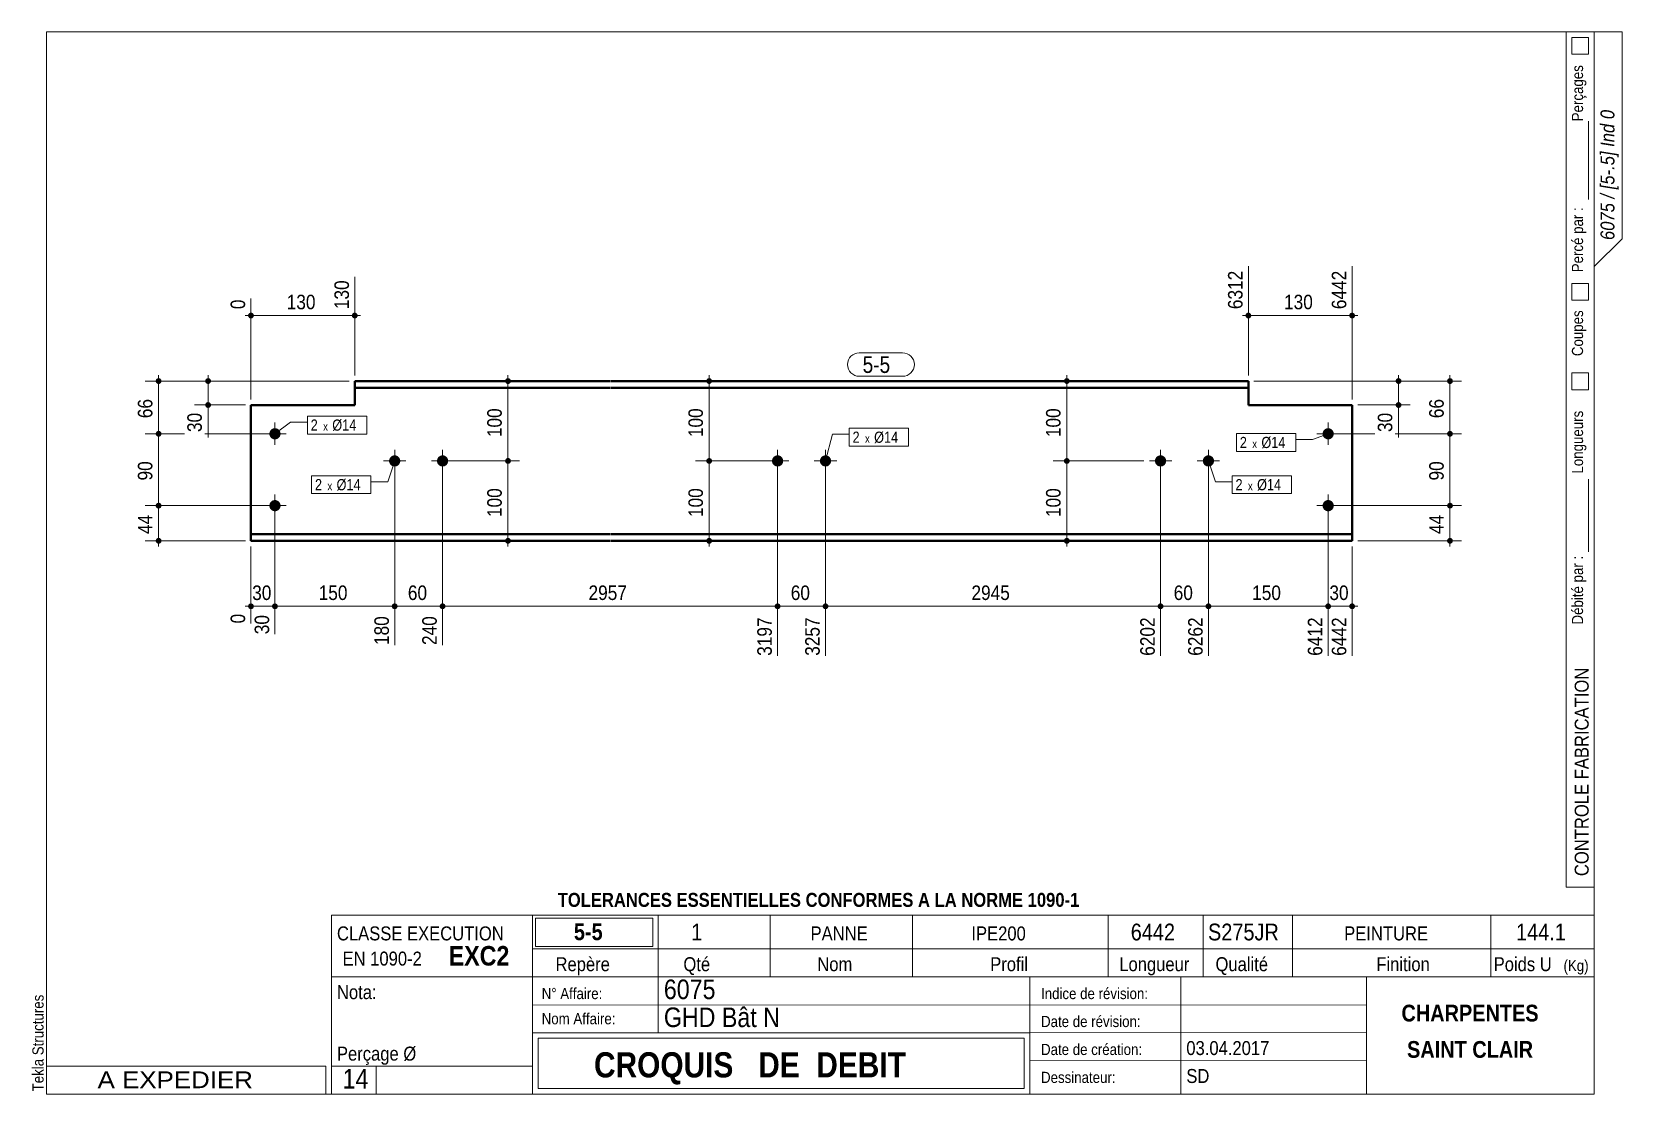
# Model space of a CAD drawing. Header units: millimetres. Extents: x 2 to 287, y 5 to 195.
import ezdxf

# ---------------------------------------------------------------- set-up
doc = ezdxf.new("R2010")
doc.units = ezdxf.units.MM
doc.linetypes.add('CACHE2', pattern=[1.190625, 0.79375, -0.396875])
for name, color, linetype, lineweight in [('Autre type objet', 1, 'Continuous', 0), ('Boulon', 7, 'Continuous', 0), ('Cache', 7, 'Continuous', 0), ('Cotation', 7, 'Continuous', 0), ('Désignation boulon', 3, 'Continuous', 0), ('Feuille dessin', 5, 'Continuous', 0), ('Piece', 2, 'Continuous', 0), ('Repère pièce', 3, 'Continuous', 0)]:
    doc.layers.add(name, color=color, linetype=linetype, lineweight=lineweight)
doc.styles.add('ARIAL', font='ARIAL.TTF')
doc.styles.add('ARIAL_BOLD', font='ARIALBD.TTF')
doc.styles.add('ARIAL_ITALIC', font='ARIALI.TTF')
doc.styles.add('ARIAL_NARROW', font='ARIAL.TTF')
doc.styles.add('COMIC_SANS_MS', font='COMIC.TTF')

# ---------------------------------------------------------------- blocks, each defined once
blk = doc.blocks.new('*A1')
at = {"layer": 'Boulon'}
for points in [[(135.88, 119.25), (135.91, 119.25), (135.93, 119.25), (135.96, 119.25), (135.98, 119.25), (136, 119.24), (136.03, 119.24), (136.05, 119.24), (136.08, 119.23), (136.1, 119.22), (136.12, 119.22), (136.15, 119.21), (136.17, 119.2), (136.19, 119.2), (136.22, 119.19), (136.24, 119.18), (136.26, 119.17), (136.29, 119.16), (136.31, 119.15), (136.33, 119.14), (136.35, 119.12), (136.37, 119.11), (136.39, 119.1), (136.41, 119.09), (136.43, 119.07), (136.45, 119.06), (136.47, 119.04), (136.49, 119.03), (136.51, 119.01), (136.53, 119), (136.55, 118.98), (136.56, 118.96), (136.58, 118.94), (136.6, 118.93), (136.61, 118.91), (136.63, 118.89), (136.65, 118.87), (136.66, 118.85), (136.68, 118.83), (136.69, 118.81), (136.7, 118.79), (136.72, 118.77), (136.73, 118.75), (136.74, 118.73), (136.75, 118.7), (136.76, 118.68), (136.77, 118.66), (136.78, 118.64), (136.79, 118.61), (136.8, 118.59), (136.81, 118.57), (136.81, 118.54), (136.82, 118.52), (136.83, 118.5), (136.83, 118.47), (136.84, 118.45), (136.84, 118.43), (136.85, 118.4), (136.85, 118.38), (136.85, 118.35), (136.85, 118.33), (136.86, 118.3), (136.86, 118.28), (136.86, 118.25), (136.86, 118.23), (136.86, 118.21), (136.85, 118.18), (136.85, 118.16), (136.85, 118.13), (136.85, 118.11), (136.84, 118.08), (136.84, 118.06), (136.83, 118.04), (136.83, 118.01), (136.82, 117.99), (136.81, 117.96), (136.81, 117.94), (136.8, 117.92), (136.79, 117.89), (136.78, 117.87), (136.77, 117.85), (136.76, 117.83), (136.75, 117.8), (136.74, 117.78), (136.73, 117.76), (136.72, 117.74), (136.7, 117.72), (136.69, 117.7), (136.68, 117.68), (136.66, 117.66), (136.65, 117.64), (136.63, 117.62), (136.61, 117.6), (136.6, 117.58), (136.58, 117.57), (136.56, 117.55), (136.55, 117.53), (136.53, 117.51), (136.51, 117.5), (136.49, 117.48), (136.47, 117.47), (136.45, 117.45), (136.43, 117.44), (136.41, 117.42), (136.39, 117.41), (136.37, 117.4), (136.35, 117.38), (136.33, 117.37), (136.31, 117.36), (136.29, 117.35), (136.26, 117.34), (136.24, 117.33), (136.22, 117.32), (136.19, 117.31), (136.17, 117.31), (136.15, 117.3), (136.12, 117.29), (136.1, 117.28), (136.08, 117.28), (136.05, 117.27), (136.03, 117.27), (136, 117.27), (135.98, 117.26), (135.96, 117.26), (135.93, 117.26), (135.91, 117.26), (135.88, 117.25), (135.86, 117.25), (135.83, 117.25), (135.81, 117.26), (135.78, 117.26), (135.76, 117.26), (135.74, 117.26), (135.71, 117.27), (135.69, 117.27), (135.66, 117.27), (135.64, 117.28), (135.61, 117.28), (135.59, 117.29), (135.57, 117.3), (135.54, 117.31), (135.52, 117.31), (135.5, 117.32), (135.47, 117.33), (135.45, 117.34), (135.43, 117.35), (135.41, 117.36), (135.39, 117.37), (135.36, 117.38), (135.34, 117.4), (135.32, 117.41), (135.3, 117.42), (135.28, 117.44), (135.26, 117.45), (135.24, 117.47), (135.22, 117.48), (135.2, 117.5), (135.19, 117.51), (135.17, 117.53), (135.15, 117.55), (135.13, 117.57), (135.12, 117.58), (135.1, 117.6), (135.08, 117.62), (135.07, 117.64), (135.05, 117.66), (135.04, 117.68), (135.03, 117.7), (135.01, 117.72), (135, 117.74), (134.99, 117.76), (134.98, 117.78), (134.96, 117.8), (134.95, 117.83), (134.94, 117.85), (134.93, 117.87), (134.92, 117.89), (134.92, 117.92), (134.91, 117.94), (134.9, 117.96), (134.89, 117.99), (134.89, 118.01), (134.88, 118.04), (134.88, 118.06), (134.87, 118.08), (134.87, 118.11), (134.87, 118.13), (134.86, 118.16), (134.86, 118.18), (134.86, 118.21), (134.86, 118.23), (134.86, 118.25), (134.86, 118.28), (134.86, 118.3), (134.86, 118.33), (134.86, 118.35), (134.87, 118.38), (134.87, 118.4), (134.87, 118.43), (134.88, 118.45), (134.88, 118.47), (134.89, 118.5), (134.89, 118.52), (134.9, 118.54), (134.91, 118.57), (134.92, 118.59), (134.92, 118.61), (134.93, 118.64), (134.94, 118.66), (134.95, 118.68), (134.96, 118.7), (134.98, 118.73), (134.99, 118.75), (135, 118.77), (135.01, 118.79), (135.03, 118.81), (135.04, 118.83), (135.05, 118.85), (135.07, 118.87), (135.08, 118.89), (135.1, 118.91), (135.12, 118.93), (135.13, 118.94), (135.15, 118.96), (135.17, 118.98), (135.19, 119), (135.2, 119.01), (135.22, 119.03), (135.24, 119.04), (135.26, 119.06), (135.28, 119.07), (135.3, 119.09), (135.32, 119.1), (135.34, 119.11), (135.36, 119.12), (135.39, 119.14), (135.41, 119.15), (135.43, 119.16), (135.45, 119.17), (135.47, 119.18), (135.5, 119.19), (135.52, 119.2), (135.54, 119.2), (135.57, 119.21), (135.59, 119.22), (135.61, 119.22), (135.64, 119.23), (135.66, 119.24), (135.69, 119.24), (135.71, 119.24), (135.74, 119.25), (135.76, 119.25), (135.78, 119.25), (135.81, 119.25), (135.83, 119.25), (135.86, 119.25)], [(144.45, 119.25), (144.48, 119.25), (144.5, 119.25), (144.53, 119.25), (144.55, 119.25), (144.58, 119.24), (144.6, 119.24), (144.62, 119.24), (144.65, 119.23), (144.67, 119.22), (144.7, 119.22), (144.72, 119.21), (144.74, 119.2), (144.77, 119.2), (144.79, 119.19), (144.81, 119.18), (144.83, 119.17), (144.86, 119.16), (144.88, 119.15), (144.9, 119.14), (144.92, 119.12), (144.94, 119.11), (144.96, 119.1), (144.98, 119.09), (145, 119.07), (145.02, 119.06), (145.04, 119.04), (145.06, 119.03), (145.08, 119.01), (145.1, 119), (145.12, 118.98), (145.14, 118.96), (145.15, 118.94), (145.17, 118.93), (145.19, 118.91), (145.2, 118.89), (145.22, 118.87), (145.23, 118.85), (145.25, 118.83), (145.26, 118.81), (145.27, 118.79), (145.29, 118.77), (145.3, 118.75), (145.31, 118.73), (145.32, 118.7), (145.33, 118.68), (145.34, 118.66), (145.35, 118.64), (145.36, 118.61), (145.37, 118.59), (145.38, 118.57), (145.39, 118.54), (145.39, 118.52), (145.4, 118.5), (145.4, 118.47), (145.41, 118.45), (145.41, 118.43), (145.42, 118.4), (145.42, 118.38), (145.42, 118.35), (145.43, 118.33), (145.43, 118.3), (145.43, 118.28), (145.43, 118.25), (145.43, 118.23), (145.43, 118.21), (145.43, 118.18), (145.42, 118.16), (145.42, 118.13), (145.42, 118.11), (145.41, 118.08), (145.41, 118.06), (145.4, 118.04), (145.4, 118.01), (145.39, 117.99), (145.39, 117.96), (145.38, 117.94), (145.37, 117.92), (145.36, 117.89), (145.35, 117.87), (145.34, 117.85), (145.33, 117.83), (145.32, 117.8), (145.31, 117.78), (145.3, 117.76), (145.29, 117.74), (145.27, 117.72), (145.26, 117.7), (145.25, 117.68), (145.23, 117.66), (145.22, 117.64), (145.2, 117.62), (145.19, 117.6), (145.17, 117.58), (145.15, 117.57), (145.14, 117.55), (145.12, 117.53), (145.1, 117.51), (145.08, 117.5), (145.06, 117.48), (145.04, 117.47), (145.02, 117.45), (145, 117.44), (144.98, 117.42), (144.96, 117.41), (144.94, 117.4), (144.92, 117.38), (144.9, 117.37), (144.88, 117.36), (144.86, 117.35), (144.83, 117.34), (144.81, 117.33), (144.79, 117.32), (144.77, 117.31), (144.74, 117.31), (144.72, 117.3), (144.7, 117.29), (144.67, 117.28), (144.65, 117.28), (144.62, 117.27), (144.6, 117.27), (144.58, 117.27), (144.55, 117.26), (144.53, 117.26), (144.5, 117.26), (144.48, 117.26), (144.45, 117.25), (144.43, 117.25), (144.4, 117.25), (144.38, 117.26), (144.36, 117.26), (144.33, 117.26), (144.31, 117.26), (144.28, 117.27), (144.26, 117.27), (144.23, 117.27), (144.21, 117.28), (144.19, 117.28), (144.16, 117.29), (144.14, 117.3), (144.12, 117.31), (144.09, 117.31), (144.07, 117.32), (144.05, 117.33), (144.02, 117.34), (144, 117.35), (143.98, 117.36), (143.96, 117.37), (143.94, 117.38), (143.91, 117.4), (143.89, 117.41), (143.87, 117.42), (143.85, 117.44), (143.83, 117.45), (143.81, 117.47), (143.79, 117.48), (143.78, 117.5), (143.76, 117.51), (143.74, 117.53), (143.72, 117.55), (143.7, 117.57), (143.69, 117.58), (143.67, 117.6), (143.66, 117.62), (143.64, 117.64), (143.63, 117.66), (143.61, 117.68), (143.6, 117.7), (143.58, 117.72), (143.57, 117.74), (143.56, 117.76), (143.55, 117.78), (143.54, 117.8), (143.53, 117.83), (143.51, 117.85), (143.51, 117.87), (143.5, 117.89), (143.49, 117.92), (143.48, 117.94), (143.47, 117.96), (143.47, 117.99), (143.46, 118.01), (143.45, 118.04), (143.45, 118.06), (143.44, 118.08), (143.44, 118.11), (143.44, 118.13), (143.43, 118.16), (143.43, 118.18), (143.43, 118.21), (143.43, 118.23), (143.43, 118.25), (143.43, 118.28), (143.43, 118.3), (143.43, 118.33), (143.43, 118.35), (143.44, 118.38), (143.44, 118.4), (143.44, 118.43), (143.45, 118.45), (143.45, 118.47), (143.46, 118.5), (143.47, 118.52), (143.47, 118.54), (143.48, 118.57), (143.49, 118.59), (143.5, 118.61), (143.51, 118.64), (143.51, 118.66), (143.53, 118.68), (143.54, 118.7), (143.55, 118.73), (143.56, 118.75), (143.57, 118.77), (143.58, 118.79), (143.6, 118.81), (143.61, 118.83), (143.63, 118.85), (143.64, 118.87), (143.66, 118.89), (143.67, 118.91), (143.69, 118.93), (143.7, 118.94), (143.72, 118.96), (143.74, 118.98), (143.76, 119), (143.78, 119.01), (143.79, 119.03), (143.81, 119.04), (143.83, 119.06), (143.85, 119.07), (143.87, 119.09), (143.89, 119.1), (143.91, 119.11), (143.94, 119.12), (143.96, 119.14), (143.98, 119.15), (144, 119.16), (144.02, 119.17), (144.05, 119.18), (144.07, 119.19), (144.09, 119.2), (144.12, 119.2), (144.14, 119.21), (144.16, 119.22), (144.19, 119.22), (144.21, 119.23), (144.23, 119.24), (144.26, 119.24), (144.28, 119.24), (144.31, 119.25), (144.33, 119.25), (144.36, 119.25), (144.38, 119.25), (144.4, 119.25), (144.43, 119.25)]]:
    blk.add_hatch(color=256, dxfattribs=at).paths.add_polyline_path(points, flags=17)
at = {"layer": 'Boulon', "linetype": 'Continuous', "lineweight": 0}
for p, q in [((135.86, 120.25), (135.86, 116.25)), ((144.43, 120.25), (144.43, 116.25)), ((137.86, 118.25), (133.86, 118.25)), ((146.43, 118.25), (142.43, 118.25))]:
    blk.add_line(p, q, dxfattribs=at)
blk = doc.blocks.new('*A2')
at = {"layer": 'Boulon'}
for points in [[(204.41, 119.25), (204.44, 119.25), (204.46, 119.25), (204.48, 119.25), (204.51, 119.25), (204.53, 119.24), (204.56, 119.24), (204.58, 119.24), (204.61, 119.23), (204.63, 119.22), (204.65, 119.22), (204.68, 119.21), (204.7, 119.2), (204.72, 119.2), (204.75, 119.19), (204.77, 119.18), (204.79, 119.17), (204.81, 119.16), (204.84, 119.15), (204.86, 119.14), (204.88, 119.12), (204.9, 119.11), (204.92, 119.1), (204.94, 119.09), (204.96, 119.07), (204.98, 119.06), (205, 119.04), (205.02, 119.03), (205.04, 119.01), (205.06, 119), (205.08, 118.98), (205.09, 118.96), (205.11, 118.94), (205.13, 118.93), (205.14, 118.91), (205.16, 118.89), (205.17, 118.87), (205.19, 118.85), (205.2, 118.83), (205.22, 118.81), (205.23, 118.79), (205.24, 118.77), (205.26, 118.75), (205.27, 118.73), (205.28, 118.7), (205.29, 118.68), (205.3, 118.66), (205.31, 118.64), (205.32, 118.61), (205.33, 118.59), (205.34, 118.57), (205.34, 118.54), (205.35, 118.52), (205.36, 118.5), (205.36, 118.47), (205.37, 118.45), (205.37, 118.43), (205.38, 118.4), (205.38, 118.38), (205.38, 118.35), (205.38, 118.33), (205.39, 118.3), (205.39, 118.28), (205.39, 118.25), (205.39, 118.23), (205.39, 118.21), (205.38, 118.18), (205.38, 118.16), (205.38, 118.13), (205.38, 118.11), (205.37, 118.08), (205.37, 118.06), (205.36, 118.04), (205.36, 118.01), (205.35, 117.99), (205.34, 117.96), (205.34, 117.94), (205.33, 117.92), (205.32, 117.89), (205.31, 117.87), (205.3, 117.85), (205.29, 117.83), (205.28, 117.8), (205.27, 117.78), (205.26, 117.76), (205.24, 117.74), (205.23, 117.72), (205.22, 117.7), (205.2, 117.68), (205.19, 117.66), (205.17, 117.64), (205.16, 117.62), (205.14, 117.6), (205.13, 117.58), (205.11, 117.57), (205.09, 117.55), (205.08, 117.53), (205.06, 117.51), (205.04, 117.5), (205.02, 117.48), (205, 117.47), (204.98, 117.45), (204.96, 117.44), (204.94, 117.42), (204.92, 117.41), (204.9, 117.4), (204.88, 117.38), (204.86, 117.37), (204.84, 117.36), (204.81, 117.35), (204.79, 117.34), (204.77, 117.33), (204.75, 117.32), (204.72, 117.31), (204.7, 117.31), (204.68, 117.3), (204.65, 117.29), (204.63, 117.28), (204.61, 117.28), (204.58, 117.27), (204.56, 117.27), (204.53, 117.27), (204.51, 117.26), (204.48, 117.26), (204.46, 117.26), (204.44, 117.26), (204.41, 117.25), (204.39, 117.25), (204.36, 117.25), (204.34, 117.26), (204.31, 117.26), (204.29, 117.26), (204.26, 117.26), (204.24, 117.27), (204.22, 117.27), (204.19, 117.27), (204.17, 117.28), (204.14, 117.28), (204.12, 117.29), (204.1, 117.3), (204.07, 117.31), (204.05, 117.31), (204.03, 117.32), (204, 117.33), (203.98, 117.34), (203.96, 117.35), (203.94, 117.36), (203.91, 117.37), (203.89, 117.38), (203.87, 117.4), (203.85, 117.41), (203.83, 117.42), (203.81, 117.44), (203.79, 117.45), (203.77, 117.47), (203.75, 117.48), (203.73, 117.5), (203.71, 117.51), (203.7, 117.53), (203.68, 117.55), (203.66, 117.57), (203.65, 117.58), (203.63, 117.6), (203.61, 117.62), (203.6, 117.64), (203.58, 117.66), (203.57, 117.68), (203.55, 117.7), (203.54, 117.72), (203.53, 117.74), (203.52, 117.76), (203.5, 117.78), (203.49, 117.8), (203.48, 117.83), (203.47, 117.85), (203.46, 117.87), (203.45, 117.89), (203.44, 117.92), (203.44, 117.94), (203.43, 117.96), (203.42, 117.99), (203.42, 118.01), (203.41, 118.04), (203.41, 118.06), (203.4, 118.08), (203.4, 118.11), (203.39, 118.13), (203.39, 118.16), (203.39, 118.18), (203.39, 118.21), (203.39, 118.23), (203.39, 118.25), (203.39, 118.28), (203.39, 118.3), (203.39, 118.33), (203.39, 118.35), (203.39, 118.38), (203.4, 118.4), (203.4, 118.43), (203.41, 118.45), (203.41, 118.47), (203.42, 118.5), (203.42, 118.52), (203.43, 118.54), (203.44, 118.57), (203.44, 118.59), (203.45, 118.61), (203.46, 118.64), (203.47, 118.66), (203.48, 118.68), (203.49, 118.7), (203.5, 118.73), (203.52, 118.75), (203.53, 118.77), (203.54, 118.79), (203.55, 118.81), (203.57, 118.83), (203.58, 118.85), (203.6, 118.87), (203.61, 118.89), (203.63, 118.91), (203.65, 118.93), (203.66, 118.94), (203.68, 118.96), (203.7, 118.98), (203.71, 119), (203.73, 119.01), (203.75, 119.03), (203.77, 119.04), (203.79, 119.06), (203.81, 119.07), (203.83, 119.09), (203.85, 119.1), (203.87, 119.11), (203.89, 119.12), (203.91, 119.14), (203.94, 119.15), (203.96, 119.16), (203.98, 119.17), (204, 119.18), (204.03, 119.19), (204.05, 119.2), (204.07, 119.2), (204.1, 119.21), (204.12, 119.22), (204.14, 119.22), (204.17, 119.23), (204.19, 119.24), (204.22, 119.24), (204.24, 119.24), (204.26, 119.25), (204.29, 119.25), (204.31, 119.25), (204.34, 119.25), (204.36, 119.25), (204.39, 119.25)], [(212.98, 119.25), (213.01, 119.25), (213.03, 119.25), (213.06, 119.25), (213.08, 119.25), (213.1, 119.24), (213.13, 119.24), (213.15, 119.24), (213.18, 119.23), (213.2, 119.22), (213.22, 119.22), (213.25, 119.21), (213.27, 119.2), (213.29, 119.2), (213.32, 119.19), (213.34, 119.18), (213.36, 119.17), (213.39, 119.16), (213.41, 119.15), (213.43, 119.14), (213.45, 119.12), (213.47, 119.11), (213.49, 119.1), (213.51, 119.09), (213.53, 119.07), (213.55, 119.06), (213.57, 119.04), (213.59, 119.03), (213.61, 119.01), (213.63, 119), (213.65, 118.98), (213.66, 118.96), (213.68, 118.94), (213.7, 118.93), (213.71, 118.91), (213.73, 118.89), (213.75, 118.87), (213.76, 118.85), (213.78, 118.83), (213.79, 118.81), (213.8, 118.79), (213.82, 118.77), (213.83, 118.75), (213.84, 118.73), (213.85, 118.7), (213.86, 118.68), (213.87, 118.66), (213.88, 118.64), (213.89, 118.61), (213.9, 118.59), (213.91, 118.57), (213.91, 118.54), (213.92, 118.52), (213.93, 118.5), (213.93, 118.47), (213.94, 118.45), (213.94, 118.43), (213.95, 118.4), (213.95, 118.38), (213.95, 118.35), (213.95, 118.33), (213.96, 118.3), (213.96, 118.28), (213.96, 118.25), (213.96, 118.23), (213.96, 118.21), (213.95, 118.18), (213.95, 118.16), (213.95, 118.13), (213.95, 118.11), (213.94, 118.08), (213.94, 118.06), (213.93, 118.04), (213.93, 118.01), (213.92, 117.99), (213.91, 117.96), (213.91, 117.94), (213.9, 117.92), (213.89, 117.89), (213.88, 117.87), (213.87, 117.85), (213.86, 117.83), (213.85, 117.8), (213.84, 117.78), (213.83, 117.76), (213.82, 117.74), (213.8, 117.72), (213.79, 117.7), (213.78, 117.68), (213.76, 117.66), (213.75, 117.64), (213.73, 117.62), (213.71, 117.6), (213.7, 117.58), (213.68, 117.57), (213.66, 117.55), (213.65, 117.53), (213.63, 117.51), (213.61, 117.5), (213.59, 117.48), (213.57, 117.47), (213.55, 117.45), (213.53, 117.44), (213.51, 117.42), (213.49, 117.41), (213.47, 117.4), (213.45, 117.38), (213.43, 117.37), (213.41, 117.36), (213.39, 117.35), (213.36, 117.34), (213.34, 117.33), (213.32, 117.32), (213.29, 117.31), (213.27, 117.31), (213.25, 117.3), (213.22, 117.29), (213.2, 117.28), (213.18, 117.28), (213.15, 117.27), (213.13, 117.27), (213.1, 117.27), (213.08, 117.26), (213.06, 117.26), (213.03, 117.26), (213.01, 117.26), (212.98, 117.25), (212.96, 117.25), (212.93, 117.25), (212.91, 117.26), (212.88, 117.26), (212.86, 117.26), (212.84, 117.26), (212.81, 117.27), (212.79, 117.27), (212.76, 117.27), (212.74, 117.28), (212.71, 117.28), (212.69, 117.29), (212.67, 117.3), (212.64, 117.31), (212.62, 117.31), (212.6, 117.32), (212.57, 117.33), (212.55, 117.34), (212.53, 117.35), (212.51, 117.36), (212.49, 117.37), (212.46, 117.38), (212.44, 117.4), (212.42, 117.41), (212.4, 117.42), (212.38, 117.44), (212.36, 117.45), (212.34, 117.47), (212.32, 117.48), (212.3, 117.5), (212.29, 117.51), (212.27, 117.53), (212.25, 117.55), (212.23, 117.57), (212.22, 117.58), (212.2, 117.6), (212.18, 117.62), (212.17, 117.64), (212.15, 117.66), (212.14, 117.68), (212.13, 117.7), (212.11, 117.72), (212.1, 117.74), (212.09, 117.76), (212.08, 117.78), (212.06, 117.8), (212.05, 117.83), (212.04, 117.85), (212.03, 117.87), (212.02, 117.89), (212.02, 117.92), (212.01, 117.94), (212, 117.96), (211.99, 117.99), (211.99, 118.01), (211.98, 118.04), (211.98, 118.06), (211.97, 118.08), (211.97, 118.11), (211.97, 118.13), (211.96, 118.16), (211.96, 118.18), (211.96, 118.21), (211.96, 118.23), (211.96, 118.25), (211.96, 118.28), (211.96, 118.3), (211.96, 118.33), (211.96, 118.35), (211.97, 118.38), (211.97, 118.4), (211.97, 118.43), (211.98, 118.45), (211.98, 118.47), (211.99, 118.5), (211.99, 118.52), (212, 118.54), (212.01, 118.57), (212.02, 118.59), (212.02, 118.61), (212.03, 118.64), (212.04, 118.66), (212.05, 118.68), (212.06, 118.7), (212.08, 118.73), (212.09, 118.75), (212.1, 118.77), (212.11, 118.79), (212.13, 118.81), (212.14, 118.83), (212.15, 118.85), (212.17, 118.87), (212.18, 118.89), (212.2, 118.91), (212.22, 118.93), (212.23, 118.94), (212.25, 118.96), (212.27, 118.98), (212.29, 119), (212.3, 119.01), (212.32, 119.03), (212.34, 119.04), (212.36, 119.06), (212.38, 119.07), (212.4, 119.09), (212.42, 119.1), (212.44, 119.11), (212.46, 119.12), (212.49, 119.14), (212.51, 119.15), (212.53, 119.16), (212.55, 119.17), (212.57, 119.18), (212.6, 119.19), (212.62, 119.2), (212.64, 119.2), (212.67, 119.21), (212.69, 119.22), (212.71, 119.22), (212.74, 119.23), (212.76, 119.24), (212.79, 119.24), (212.81, 119.24), (212.84, 119.25), (212.86, 119.25), (212.88, 119.25), (212.91, 119.25), (212.93, 119.25), (212.96, 119.25)]]:
    blk.add_hatch(color=256, dxfattribs=at).paths.add_polyline_path(points, flags=17)
at = {"layer": 'Boulon', "linetype": 'Continuous', "lineweight": 0}
for p, q in [((204.39, 120.25), (204.39, 116.25)), ((212.96, 120.25), (212.96, 116.25)), ((206.39, 118.25), (202.39, 118.25)), ((214.96, 118.25), (210.96, 118.25))]:
    blk.add_line(p, q, dxfattribs=at)
blk = doc.blocks.new('*A3')
at = {"layer": 'Boulon'}
for points in [[(67.35, 119.25), (67.38, 119.25), (67.4, 119.25), (67.43, 119.25), (67.45, 119.25), (67.48, 119.24), (67.5, 119.24), (67.52, 119.24), (67.55, 119.23), (67.57, 119.22), (67.6, 119.22), (67.62, 119.21), (67.64, 119.2), (67.67, 119.2), (67.69, 119.19), (67.71, 119.18), (67.73, 119.17), (67.76, 119.16), (67.78, 119.15), (67.8, 119.14), (67.82, 119.12), (67.84, 119.11), (67.86, 119.1), (67.88, 119.09), (67.9, 119.07), (67.92, 119.06), (67.94, 119.04), (67.96, 119.03), (67.98, 119.01), (68, 119), (68.02, 118.98), (68.04, 118.96), (68.05, 118.94), (68.07, 118.93), (68.09, 118.91), (68.1, 118.89), (68.12, 118.87), (68.13, 118.85), (68.15, 118.83), (68.16, 118.81), (68.17, 118.79), (68.19, 118.77), (68.2, 118.75), (68.21, 118.73), (68.22, 118.7), (68.23, 118.68), (68.24, 118.66), (68.25, 118.64), (68.26, 118.61), (68.27, 118.59), (68.28, 118.57), (68.29, 118.54), (68.29, 118.52), (68.3, 118.5), (68.3, 118.47), (68.31, 118.45), (68.31, 118.43), (68.32, 118.4), (68.32, 118.38), (68.32, 118.35), (68.33, 118.33), (68.33, 118.3), (68.33, 118.28), (68.33, 118.25), (68.33, 118.23), (68.33, 118.21), (68.33, 118.18), (68.32, 118.16), (68.32, 118.13), (68.32, 118.11), (68.31, 118.08), (68.31, 118.06), (68.3, 118.04), (68.3, 118.01), (68.29, 117.99), (68.29, 117.96), (68.28, 117.94), (68.27, 117.92), (68.26, 117.89), (68.25, 117.87), (68.24, 117.85), (68.23, 117.83), (68.22, 117.8), (68.21, 117.78), (68.2, 117.76), (68.19, 117.74), (68.17, 117.72), (68.16, 117.7), (68.15, 117.68), (68.13, 117.66), (68.12, 117.64), (68.1, 117.62), (68.09, 117.6), (68.07, 117.58), (68.05, 117.57), (68.04, 117.55), (68.02, 117.53), (68, 117.51), (67.98, 117.5), (67.96, 117.48), (67.94, 117.47), (67.92, 117.45), (67.9, 117.44), (67.88, 117.42), (67.86, 117.41), (67.84, 117.4), (67.82, 117.38), (67.8, 117.37), (67.78, 117.36), (67.76, 117.35), (67.73, 117.34), (67.71, 117.33), (67.69, 117.32), (67.67, 117.31), (67.64, 117.31), (67.62, 117.3), (67.6, 117.29), (67.57, 117.28), (67.55, 117.28), (67.52, 117.27), (67.5, 117.27), (67.48, 117.27), (67.45, 117.26), (67.43, 117.26), (67.4, 117.26), (67.38, 117.26), (67.35, 117.25), (67.33, 117.25), (67.3, 117.25), (67.28, 117.26), (67.26, 117.26), (67.23, 117.26), (67.21, 117.26), (67.18, 117.27), (67.16, 117.27), (67.13, 117.27), (67.11, 117.28), (67.09, 117.28), (67.06, 117.29), (67.04, 117.3), (67.02, 117.31), (66.99, 117.31), (66.97, 117.32), (66.95, 117.33), (66.92, 117.34), (66.9, 117.35), (66.88, 117.36), (66.86, 117.37), (66.84, 117.38), (66.81, 117.4), (66.79, 117.41), (66.77, 117.42), (66.75, 117.44), (66.73, 117.45), (66.71, 117.47), (66.69, 117.48), (66.68, 117.5), (66.66, 117.51), (66.64, 117.53), (66.62, 117.55), (66.6, 117.57), (66.59, 117.58), (66.57, 117.6), (66.56, 117.62), (66.54, 117.64), (66.53, 117.66), (66.51, 117.68), (66.5, 117.7), (66.48, 117.72), (66.47, 117.74), (66.46, 117.76), (66.45, 117.78), (66.44, 117.8), (66.43, 117.83), (66.41, 117.85), (66.41, 117.87), (66.4, 117.89), (66.39, 117.92), (66.38, 117.94), (66.37, 117.96), (66.37, 117.99), (66.36, 118.01), (66.35, 118.04), (66.35, 118.06), (66.34, 118.08), (66.34, 118.11), (66.34, 118.13), (66.33, 118.16), (66.33, 118.18), (66.33, 118.21), (66.33, 118.23), (66.33, 118.25), (66.33, 118.28), (66.33, 118.3), (66.33, 118.33), (66.33, 118.35), (66.34, 118.38), (66.34, 118.4), (66.34, 118.43), (66.35, 118.45), (66.35, 118.47), (66.36, 118.5), (66.37, 118.52), (66.37, 118.54), (66.38, 118.57), (66.39, 118.59), (66.4, 118.61), (66.41, 118.64), (66.41, 118.66), (66.43, 118.68), (66.44, 118.7), (66.45, 118.73), (66.46, 118.75), (66.47, 118.77), (66.48, 118.79), (66.5, 118.81), (66.51, 118.83), (66.53, 118.85), (66.54, 118.87), (66.56, 118.89), (66.57, 118.91), (66.59, 118.93), (66.6, 118.94), (66.62, 118.96), (66.64, 118.98), (66.66, 119), (66.68, 119.01), (66.69, 119.03), (66.71, 119.04), (66.73, 119.06), (66.75, 119.07), (66.77, 119.09), (66.79, 119.1), (66.81, 119.11), (66.84, 119.12), (66.86, 119.14), (66.88, 119.15), (66.9, 119.16), (66.92, 119.17), (66.95, 119.18), (66.97, 119.19), (66.99, 119.2), (67.02, 119.2), (67.04, 119.21), (67.06, 119.22), (67.09, 119.22), (67.11, 119.23), (67.13, 119.24), (67.16, 119.24), (67.18, 119.24), (67.21, 119.25), (67.23, 119.25), (67.26, 119.25), (67.28, 119.25), (67.3, 119.25), (67.33, 119.25)], [(75.93, 119.25), (75.95, 119.25), (75.97, 119.25), (76, 119.25), (76.02, 119.25), (76.05, 119.24), (76.07, 119.24), (76.1, 119.24), (76.12, 119.23), (76.14, 119.22), (76.17, 119.22), (76.19, 119.21), (76.21, 119.2), (76.24, 119.2), (76.26, 119.19), (76.28, 119.18), (76.31, 119.17), (76.33, 119.16), (76.35, 119.15), (76.37, 119.14), (76.39, 119.12), (76.41, 119.11), (76.44, 119.1), (76.46, 119.09), (76.48, 119.07), (76.5, 119.06), (76.52, 119.04), (76.53, 119.03), (76.55, 119.01), (76.57, 119), (76.59, 118.98), (76.61, 118.96), (76.62, 118.94), (76.64, 118.93), (76.66, 118.91), (76.67, 118.89), (76.69, 118.87), (76.7, 118.85), (76.72, 118.83), (76.73, 118.81), (76.75, 118.79), (76.76, 118.77), (76.77, 118.75), (76.78, 118.73), (76.79, 118.7), (76.8, 118.68), (76.81, 118.66), (76.82, 118.64), (76.83, 118.61), (76.84, 118.59), (76.85, 118.57), (76.86, 118.54), (76.86, 118.52), (76.87, 118.5), (76.88, 118.47), (76.88, 118.45), (76.89, 118.43), (76.89, 118.4), (76.89, 118.38), (76.9, 118.35), (76.9, 118.33), (76.9, 118.3), (76.9, 118.28), (76.9, 118.25), (76.9, 118.23), (76.9, 118.21), (76.9, 118.18), (76.9, 118.16), (76.89, 118.13), (76.89, 118.11), (76.89, 118.08), (76.88, 118.06), (76.88, 118.04), (76.87, 118.01), (76.86, 117.99), (76.86, 117.96), (76.85, 117.94), (76.84, 117.92), (76.83, 117.89), (76.82, 117.87), (76.81, 117.85), (76.8, 117.83), (76.79, 117.8), (76.78, 117.78), (76.77, 117.76), (76.76, 117.74), (76.75, 117.72), (76.73, 117.7), (76.72, 117.68), (76.7, 117.66), (76.69, 117.64), (76.67, 117.62), (76.66, 117.6), (76.64, 117.58), (76.62, 117.57), (76.61, 117.55), (76.59, 117.53), (76.57, 117.51), (76.55, 117.5), (76.53, 117.48), (76.52, 117.47), (76.5, 117.45), (76.48, 117.44), (76.46, 117.42), (76.44, 117.41), (76.41, 117.4), (76.39, 117.38), (76.37, 117.37), (76.35, 117.36), (76.33, 117.35), (76.31, 117.34), (76.28, 117.33), (76.26, 117.32), (76.24, 117.31), (76.21, 117.31), (76.19, 117.3), (76.17, 117.29), (76.14, 117.28), (76.12, 117.28), (76.1, 117.27), (76.07, 117.27), (76.05, 117.27), (76.02, 117.26), (76, 117.26), (75.97, 117.26), (75.95, 117.26), (75.93, 117.25), (75.9, 117.25), (75.88, 117.25), (75.85, 117.26), (75.83, 117.26), (75.8, 117.26), (75.78, 117.26), (75.75, 117.27), (75.73, 117.27), (75.71, 117.27), (75.68, 117.28), (75.66, 117.28), (75.63, 117.29), (75.61, 117.3), (75.59, 117.31), (75.56, 117.31), (75.54, 117.32), (75.52, 117.33), (75.5, 117.34), (75.47, 117.35), (75.45, 117.36), (75.43, 117.37), (75.41, 117.38), (75.39, 117.4), (75.37, 117.41), (75.34, 117.42), (75.32, 117.44), (75.3, 117.45), (75.29, 117.47), (75.27, 117.48), (75.25, 117.5), (75.23, 117.51), (75.21, 117.53), (75.19, 117.55), (75.18, 117.57), (75.16, 117.58), (75.14, 117.6), (75.13, 117.62), (75.11, 117.64), (75.1, 117.66), (75.08, 117.68), (75.07, 117.7), (75.06, 117.72), (75.04, 117.74), (75.03, 117.76), (75.02, 117.78), (75.01, 117.8), (75, 117.83), (74.99, 117.85), (74.98, 117.87), (74.97, 117.89), (74.96, 117.92), (74.95, 117.94), (74.94, 117.96), (74.94, 117.99), (74.93, 118.01), (74.92, 118.04), (74.92, 118.06), (74.92, 118.08), (74.91, 118.11), (74.91, 118.13), (74.91, 118.16), (74.9, 118.18), (74.9, 118.21), (74.9, 118.23), (74.9, 118.25), (74.9, 118.28), (74.9, 118.3), (74.9, 118.33), (74.91, 118.35), (74.91, 118.38), (74.91, 118.4), (74.92, 118.43), (74.92, 118.45), (74.92, 118.47), (74.93, 118.5), (74.94, 118.52), (74.94, 118.54), (74.95, 118.57), (74.96, 118.59), (74.97, 118.61), (74.98, 118.64), (74.99, 118.66), (75, 118.68), (75.01, 118.7), (75.02, 118.73), (75.03, 118.75), (75.04, 118.77), (75.06, 118.79), (75.07, 118.81), (75.08, 118.83), (75.1, 118.85), (75.11, 118.87), (75.13, 118.89), (75.14, 118.91), (75.16, 118.93), (75.18, 118.94), (75.19, 118.96), (75.21, 118.98), (75.23, 119), (75.25, 119.01), (75.27, 119.03), (75.29, 119.04), (75.3, 119.06), (75.32, 119.07), (75.34, 119.09), (75.37, 119.1), (75.39, 119.11), (75.41, 119.12), (75.43, 119.14), (75.45, 119.15), (75.47, 119.16), (75.5, 119.17), (75.52, 119.18), (75.54, 119.19), (75.56, 119.2), (75.59, 119.2), (75.61, 119.21), (75.63, 119.22), (75.66, 119.22), (75.68, 119.23), (75.71, 119.24), (75.73, 119.24), (75.75, 119.24), (75.78, 119.25), (75.8, 119.25), (75.83, 119.25), (75.85, 119.25), (75.88, 119.25), (75.9, 119.25)]]:
    blk.add_hatch(color=256, dxfattribs=at).paths.add_polyline_path(points, flags=17)
at = {"layer": 'Boulon', "linetype": 'Continuous', "lineweight": 0}
for p, q in [((67.33, 120.25), (67.33, 116.25)), ((75.9, 120.25), (75.9, 116.25)), ((69.33, 118.25), (65.33, 118.25)), ((77.9, 118.25), (73.9, 118.25))]:
    blk.add_line(p, q, dxfattribs=at)
blk = doc.blocks.new('*A4')
at = {"layer": 'Boulon'}
for points in [[(234.41, 124.11), (234.43, 124.11), (234.46, 124.11), (234.48, 124.11), (234.51, 124.1), (234.53, 124.1), (234.55, 124.1), (234.58, 124.09), (234.6, 124.09), (234.63, 124.08), (234.65, 124.08), (234.67, 124.07), (234.7, 124.06), (234.72, 124.05), (234.74, 124.05), (234.77, 124.04), (234.79, 124.03), (234.81, 124.02), (234.83, 124.01), (234.85, 123.99), (234.88, 123.98), (234.9, 123.97), (234.92, 123.96), (234.94, 123.94), (234.96, 123.93), (234.98, 123.92), (235, 123.9), (235.02, 123.89), (235.04, 123.87), (235.05, 123.85), (235.07, 123.84), (235.09, 123.82), (235.11, 123.8), (235.12, 123.78), (235.14, 123.77), (235.16, 123.75), (235.17, 123.73), (235.19, 123.71), (235.2, 123.69), (235.21, 123.67), (235.23, 123.65), (235.24, 123.63), (235.25, 123.61), (235.27, 123.58), (235.28, 123.56), (235.29, 123.54), (235.3, 123.52), (235.31, 123.5), (235.32, 123.47), (235.32, 123.45), (235.33, 123.43), (235.34, 123.4), (235.35, 123.38), (235.35, 123.36), (235.36, 123.33), (235.36, 123.31), (235.37, 123.28), (235.37, 123.26), (235.38, 123.23), (235.38, 123.21), (235.38, 123.19), (235.38, 123.16), (235.38, 123.14), (235.38, 123.11), (235.38, 123.09), (235.38, 123.06), (235.38, 123.04), (235.38, 123.01), (235.38, 122.99), (235.37, 122.97), (235.37, 122.94), (235.36, 122.92), (235.36, 122.89), (235.35, 122.87), (235.35, 122.85), (235.34, 122.82), (235.33, 122.8), (235.32, 122.78), (235.32, 122.75), (235.31, 122.73), (235.3, 122.71), (235.29, 122.68), (235.28, 122.66), (235.27, 122.64), (235.25, 122.62), (235.24, 122.6), (235.23, 122.58), (235.21, 122.56), (235.2, 122.54), (235.19, 122.52), (235.17, 122.5), (235.16, 122.48), (235.14, 122.46), (235.12, 122.44), (235.11, 122.42), (235.09, 122.41), (235.07, 122.39), (235.05, 122.37), (235.04, 122.36), (235.02, 122.34), (235, 122.32), (234.98, 122.31), (234.96, 122.29), (234.94, 122.28), (234.92, 122.27), (234.9, 122.25), (234.88, 122.24), (234.85, 122.23), (234.83, 122.22), (234.81, 122.21), (234.79, 122.2), (234.77, 122.19), (234.74, 122.18), (234.72, 122.17), (234.7, 122.16), (234.67, 122.16), (234.65, 122.15), (234.63, 122.14), (234.6, 122.14), (234.58, 122.13), (234.55, 122.13), (234.53, 122.12), (234.51, 122.12), (234.48, 122.12), (234.46, 122.12), (234.43, 122.11), (234.41, 122.11), (234.38, 122.11), (234.36, 122.11), (234.33, 122.11), (234.31, 122.12), (234.29, 122.12), (234.26, 122.12), (234.24, 122.12), (234.21, 122.13), (234.19, 122.13), (234.16, 122.14), (234.14, 122.14), (234.12, 122.15), (234.09, 122.16), (234.07, 122.16), (234.05, 122.17), (234.02, 122.18), (234, 122.19), (233.98, 122.2), (233.96, 122.21), (233.93, 122.22), (233.91, 122.23), (233.89, 122.24), (233.87, 122.25), (233.85, 122.27), (233.83, 122.28), (233.81, 122.29), (233.79, 122.31), (233.77, 122.32), (233.75, 122.34), (233.73, 122.36), (233.71, 122.37), (233.69, 122.39), (233.68, 122.41), (233.66, 122.42), (233.64, 122.44), (233.63, 122.46), (233.61, 122.48), (233.59, 122.5), (233.58, 122.52), (233.57, 122.54), (233.55, 122.56), (233.54, 122.58), (233.53, 122.6), (233.51, 122.62), (233.5, 122.64), (233.49, 122.66), (233.48, 122.68), (233.47, 122.71), (233.46, 122.73), (233.45, 122.75), (233.44, 122.78), (233.43, 122.8), (233.43, 122.82), (233.42, 122.85), (233.41, 122.87), (233.41, 122.89), (233.4, 122.92), (233.4, 122.94), (233.39, 122.97), (233.39, 122.99), (233.39, 123.01), (233.39, 123.04), (233.38, 123.06), (233.38, 123.09), (233.38, 123.11), (233.38, 123.14), (233.38, 123.16), (233.39, 123.19), (233.39, 123.21), (233.39, 123.23), (233.39, 123.26), (233.4, 123.28), (233.4, 123.31), (233.41, 123.33), (233.41, 123.36), (233.42, 123.38), (233.43, 123.4), (233.43, 123.43), (233.44, 123.45), (233.45, 123.47), (233.46, 123.5), (233.47, 123.52), (233.48, 123.54), (233.49, 123.56), (233.5, 123.58), (233.51, 123.61), (233.53, 123.63), (233.54, 123.65), (233.55, 123.67), (233.57, 123.69), (233.58, 123.71), (233.59, 123.73), (233.61, 123.75), (233.63, 123.77), (233.64, 123.78), (233.66, 123.8), (233.68, 123.82), (233.69, 123.84), (233.71, 123.85), (233.73, 123.87), (233.75, 123.89), (233.77, 123.9), (233.79, 123.92), (233.81, 123.93), (233.83, 123.94), (233.85, 123.96), (233.87, 123.97), (233.89, 123.98), (233.91, 123.99), (233.93, 124.01), (233.96, 124.02), (233.98, 124.03), (234, 124.04), (234.02, 124.05), (234.05, 124.05), (234.07, 124.06), (234.09, 124.07), (234.12, 124.08), (234.14, 124.08), (234.16, 124.09), (234.19, 124.09), (234.21, 124.1), (234.24, 124.1), (234.26, 124.1), (234.29, 124.11), (234.31, 124.11), (234.33, 124.11), (234.36, 124.11), (234.38, 124.11)], [(234.41, 111.25), (234.43, 111.25), (234.46, 111.25), (234.48, 111.25), (234.51, 111.25), (234.53, 111.24), (234.55, 111.24), (234.58, 111.24), (234.6, 111.23), (234.63, 111.23), (234.65, 111.22), (234.67, 111.21), (234.7, 111.2), (234.72, 111.2), (234.74, 111.19), (234.77, 111.18), (234.79, 111.17), (234.81, 111.16), (234.83, 111.15), (234.85, 111.14), (234.88, 111.13), (234.9, 111.11), (234.92, 111.1), (234.94, 111.09), (234.96, 111.07), (234.98, 111.06), (235, 111.04), (235.02, 111.03), (235.04, 111.01), (235.05, 111), (235.07, 110.98), (235.09, 110.96), (235.11, 110.94), (235.12, 110.93), (235.14, 110.91), (235.16, 110.89), (235.17, 110.87), (235.19, 110.85), (235.2, 110.83), (235.21, 110.81), (235.23, 110.79), (235.24, 110.77), (235.25, 110.75), (235.27, 110.73), (235.28, 110.7), (235.29, 110.68), (235.3, 110.66), (235.31, 110.64), (235.32, 110.62), (235.32, 110.59), (235.33, 110.57), (235.34, 110.55), (235.35, 110.52), (235.35, 110.5), (235.36, 110.47), (235.36, 110.45), (235.37, 110.43), (235.37, 110.4), (235.38, 110.38), (235.38, 110.35), (235.38, 110.33), (235.38, 110.3), (235.38, 110.28), (235.38, 110.26), (235.38, 110.23), (235.38, 110.21), (235.38, 110.18), (235.38, 110.16), (235.38, 110.13), (235.37, 110.11), (235.37, 110.08), (235.36, 110.06), (235.36, 110.04), (235.35, 110.01), (235.35, 109.99), (235.34, 109.96), (235.33, 109.94), (235.32, 109.92), (235.32, 109.9), (235.31, 109.87), (235.3, 109.85), (235.29, 109.83), (235.28, 109.81), (235.27, 109.78), (235.25, 109.76), (235.24, 109.74), (235.23, 109.72), (235.21, 109.7), (235.2, 109.68), (235.19, 109.66), (235.17, 109.64), (235.16, 109.62), (235.14, 109.6), (235.12, 109.58), (235.11, 109.57), (235.09, 109.55), (235.07, 109.53), (235.05, 109.51), (235.04, 109.5), (235.02, 109.48), (235, 109.47), (234.98, 109.45), (234.96, 109.44), (234.94, 109.42), (234.92, 109.41), (234.9, 109.4), (234.88, 109.39), (234.85, 109.37), (234.83, 109.36), (234.81, 109.35), (234.79, 109.34), (234.77, 109.33), (234.74, 109.32), (234.72, 109.31), (234.7, 109.31), (234.67, 109.3), (234.65, 109.29), (234.63, 109.29), (234.6, 109.28), (234.58, 109.27), (234.55, 109.27), (234.53, 109.27), (234.51, 109.26), (234.48, 109.26), (234.46, 109.26), (234.43, 109.26), (234.41, 109.26), (234.38, 109.26), (234.36, 109.26), (234.33, 109.26), (234.31, 109.26), (234.29, 109.26), (234.26, 109.26), (234.24, 109.27), (234.21, 109.27), (234.19, 109.27), (234.16, 109.28), (234.14, 109.29), (234.12, 109.29), (234.09, 109.3), (234.07, 109.31), (234.05, 109.31), (234.02, 109.32), (234, 109.33), (233.98, 109.34), (233.96, 109.35), (233.93, 109.36), (233.91, 109.37), (233.89, 109.39), (233.87, 109.4), (233.85, 109.41), (233.83, 109.42), (233.81, 109.44), (233.79, 109.45), (233.77, 109.47), (233.75, 109.48), (233.73, 109.5), (233.71, 109.51), (233.69, 109.53), (233.68, 109.55), (233.66, 109.57), (233.64, 109.58), (233.63, 109.6), (233.61, 109.62), (233.59, 109.64), (233.58, 109.66), (233.57, 109.68), (233.55, 109.7), (233.54, 109.72), (233.53, 109.74), (233.51, 109.76), (233.5, 109.78), (233.49, 109.81), (233.48, 109.83), (233.47, 109.85), (233.46, 109.87), (233.45, 109.9), (233.44, 109.92), (233.43, 109.94), (233.43, 109.96), (233.42, 109.99), (233.41, 110.01), (233.41, 110.04), (233.4, 110.06), (233.4, 110.08), (233.39, 110.11), (233.39, 110.13), (233.39, 110.16), (233.39, 110.18), (233.38, 110.21), (233.38, 110.23), (233.38, 110.26), (233.38, 110.28), (233.38, 110.3), (233.39, 110.33), (233.39, 110.35), (233.39, 110.38), (233.39, 110.4), (233.4, 110.43), (233.4, 110.45), (233.41, 110.47), (233.41, 110.5), (233.42, 110.52), (233.43, 110.55), (233.43, 110.57), (233.44, 110.59), (233.45, 110.62), (233.46, 110.64), (233.47, 110.66), (233.48, 110.68), (233.49, 110.7), (233.5, 110.73), (233.51, 110.75), (233.53, 110.77), (233.54, 110.79), (233.55, 110.81), (233.57, 110.83), (233.58, 110.85), (233.59, 110.87), (233.61, 110.89), (233.63, 110.91), (233.64, 110.93), (233.66, 110.94), (233.68, 110.96), (233.69, 110.98), (233.71, 111), (233.73, 111.01), (233.75, 111.03), (233.77, 111.04), (233.79, 111.06), (233.81, 111.07), (233.83, 111.09), (233.85, 111.1), (233.87, 111.11), (233.89, 111.13), (233.91, 111.14), (233.93, 111.15), (233.96, 111.16), (233.98, 111.17), (234, 111.18), (234.02, 111.19), (234.05, 111.2), (234.07, 111.2), (234.09, 111.21), (234.12, 111.22), (234.14, 111.23), (234.16, 111.23), (234.19, 111.24), (234.21, 111.24), (234.24, 111.24), (234.26, 111.25), (234.29, 111.25), (234.31, 111.25), (234.33, 111.25), (234.36, 111.25), (234.38, 111.26)]]:
    blk.add_hatch(color=256, dxfattribs=at).paths.add_polyline_path(points, flags=17)
at = {"layer": 'Boulon', "linetype": 'Continuous', "lineweight": 0}
for p, q in [((236.38, 123.11), (232.38, 123.11)), ((234.38, 125.11), (234.38, 121.11)), ((234.38, 112.26), (234.38, 108.26)), ((236.38, 110.26), (232.38, 110.26))]:
    blk.add_line(p, q, dxfattribs=at)
blk = doc.blocks.new('*A5')
at = {"layer": 'Boulon'}
for points in [[(45.93, 124.11), (45.96, 124.11), (45.98, 124.11), (46.01, 124.11), (46.03, 124.1), (46.05, 124.1), (46.08, 124.1), (46.1, 124.09), (46.13, 124.09), (46.15, 124.08), (46.17, 124.08), (46.2, 124.07), (46.22, 124.06), (46.24, 124.05), (46.27, 124.05), (46.29, 124.04), (46.31, 124.03), (46.33, 124.02), (46.36, 124.01), (46.38, 123.99), (46.4, 123.98), (46.42, 123.97), (46.44, 123.96), (46.46, 123.94), (46.48, 123.93), (46.5, 123.92), (46.52, 123.9), (46.54, 123.89), (46.56, 123.87), (46.58, 123.85), (46.6, 123.84), (46.61, 123.82), (46.63, 123.8), (46.65, 123.78), (46.66, 123.77), (46.68, 123.75), (46.7, 123.73), (46.71, 123.71), (46.72, 123.69), (46.74, 123.67), (46.75, 123.65), (46.76, 123.63), (46.78, 123.61), (46.79, 123.58), (46.8, 123.56), (46.81, 123.54), (46.82, 123.52), (46.83, 123.5), (46.84, 123.47), (46.85, 123.45), (46.86, 123.43), (46.86, 123.4), (46.87, 123.38), (46.88, 123.36), (46.88, 123.33), (46.89, 123.31), (46.89, 123.28), (46.9, 123.26), (46.9, 123.23), (46.9, 123.21), (46.9, 123.19), (46.91, 123.16), (46.91, 123.14), (46.91, 123.11), (46.91, 123.09), (46.91, 123.06), (46.9, 123.04), (46.9, 123.01), (46.9, 122.99), (46.9, 122.97), (46.89, 122.94), (46.89, 122.92), (46.88, 122.89), (46.88, 122.87), (46.87, 122.85), (46.86, 122.82), (46.86, 122.8), (46.85, 122.78), (46.84, 122.75), (46.83, 122.73), (46.82, 122.71), (46.81, 122.68), (46.8, 122.66), (46.79, 122.64), (46.78, 122.62), (46.76, 122.6), (46.75, 122.58), (46.74, 122.56), (46.72, 122.54), (46.71, 122.52), (46.7, 122.5), (46.68, 122.48), (46.66, 122.46), (46.65, 122.44), (46.63, 122.42), (46.61, 122.41), (46.6, 122.39), (46.58, 122.37), (46.56, 122.36), (46.54, 122.34), (46.52, 122.32), (46.5, 122.31), (46.48, 122.29), (46.46, 122.28), (46.44, 122.27), (46.42, 122.25), (46.4, 122.24), (46.38, 122.23), (46.36, 122.22), (46.33, 122.21), (46.31, 122.2), (46.29, 122.19), (46.27, 122.18), (46.24, 122.17), (46.22, 122.16), (46.2, 122.16), (46.17, 122.15), (46.15, 122.14), (46.13, 122.14), (46.1, 122.13), (46.08, 122.13), (46.05, 122.12), (46.03, 122.12), (46.01, 122.12), (45.98, 122.12), (45.96, 122.11), (45.93, 122.11), (45.91, 122.11), (45.88, 122.11), (45.86, 122.11), (45.83, 122.12), (45.81, 122.12), (45.78, 122.12), (45.76, 122.12), (45.74, 122.13), (45.71, 122.13), (45.69, 122.14), (45.66, 122.14), (45.64, 122.15), (45.62, 122.16), (45.59, 122.16), (45.57, 122.17), (45.55, 122.18), (45.52, 122.19), (45.5, 122.2), (45.48, 122.21), (45.46, 122.22), (45.44, 122.23), (45.41, 122.24), (45.39, 122.25), (45.37, 122.27), (45.35, 122.28), (45.33, 122.29), (45.31, 122.31), (45.29, 122.32), (45.27, 122.34), (45.25, 122.36), (45.24, 122.37), (45.22, 122.39), (45.2, 122.41), (45.18, 122.42), (45.17, 122.44), (45.15, 122.46), (45.13, 122.48), (45.12, 122.5), (45.1, 122.52), (45.09, 122.54), (45.08, 122.56), (45.06, 122.58), (45.05, 122.6), (45.04, 122.62), (45.03, 122.64), (45.01, 122.66), (45, 122.68), (44.99, 122.71), (44.98, 122.73), (44.97, 122.75), (44.97, 122.78), (44.96, 122.8), (44.95, 122.82), (44.94, 122.85), (44.94, 122.87), (44.93, 122.89), (44.93, 122.92), (44.92, 122.94), (44.92, 122.97), (44.91, 122.99), (44.91, 123.01), (44.91, 123.04), (44.91, 123.06), (44.91, 123.09), (44.91, 123.11), (44.91, 123.14), (44.91, 123.16), (44.91, 123.19), (44.91, 123.21), (44.91, 123.23), (44.92, 123.26), (44.92, 123.28), (44.93, 123.31), (44.93, 123.33), (44.94, 123.36), (44.94, 123.38), (44.95, 123.4), (44.96, 123.43), (44.97, 123.45), (44.97, 123.47), (44.98, 123.5), (44.99, 123.52), (45, 123.54), (45.01, 123.56), (45.03, 123.58), (45.04, 123.61), (45.05, 123.63), (45.06, 123.65), (45.08, 123.67), (45.09, 123.69), (45.1, 123.71), (45.12, 123.73), (45.13, 123.75), (45.15, 123.77), (45.17, 123.78), (45.18, 123.8), (45.2, 123.82), (45.22, 123.84), (45.24, 123.85), (45.25, 123.87), (45.27, 123.89), (45.29, 123.9), (45.31, 123.92), (45.33, 123.93), (45.35, 123.94), (45.37, 123.96), (45.39, 123.97), (45.41, 123.98), (45.44, 123.99), (45.46, 124.01), (45.48, 124.02), (45.5, 124.03), (45.52, 124.04), (45.55, 124.05), (45.57, 124.05), (45.59, 124.06), (45.62, 124.07), (45.64, 124.08), (45.66, 124.08), (45.69, 124.09), (45.71, 124.09), (45.74, 124.1), (45.76, 124.1), (45.78, 124.1), (45.81, 124.11), (45.83, 124.11), (45.86, 124.11), (45.88, 124.11), (45.91, 124.11)], [(45.93, 111.25), (45.96, 111.25), (45.98, 111.25), (46.01, 111.25), (46.03, 111.25), (46.05, 111.24), (46.08, 111.24), (46.1, 111.24), (46.13, 111.23), (46.15, 111.23), (46.17, 111.22), (46.2, 111.21), (46.22, 111.2), (46.24, 111.2), (46.27, 111.19), (46.29, 111.18), (46.31, 111.17), (46.33, 111.16), (46.36, 111.15), (46.38, 111.14), (46.4, 111.13), (46.42, 111.11), (46.44, 111.1), (46.46, 111.09), (46.48, 111.07), (46.5, 111.06), (46.52, 111.04), (46.54, 111.03), (46.56, 111.01), (46.58, 111), (46.6, 110.98), (46.61, 110.96), (46.63, 110.94), (46.65, 110.93), (46.66, 110.91), (46.68, 110.89), (46.7, 110.87), (46.71, 110.85), (46.72, 110.83), (46.74, 110.81), (46.75, 110.79), (46.76, 110.77), (46.78, 110.75), (46.79, 110.73), (46.8, 110.7), (46.81, 110.68), (46.82, 110.66), (46.83, 110.64), (46.84, 110.62), (46.85, 110.59), (46.86, 110.57), (46.86, 110.55), (46.87, 110.52), (46.88, 110.5), (46.88, 110.47), (46.89, 110.45), (46.89, 110.43), (46.9, 110.4), (46.9, 110.38), (46.9, 110.35), (46.9, 110.33), (46.91, 110.3), (46.91, 110.28), (46.91, 110.26), (46.91, 110.23), (46.91, 110.21), (46.9, 110.18), (46.9, 110.16), (46.9, 110.13), (46.9, 110.11), (46.89, 110.08), (46.89, 110.06), (46.88, 110.04), (46.88, 110.01), (46.87, 109.99), (46.86, 109.96), (46.86, 109.94), (46.85, 109.92), (46.84, 109.9), (46.83, 109.87), (46.82, 109.85), (46.81, 109.83), (46.8, 109.81), (46.79, 109.78), (46.78, 109.76), (46.76, 109.74), (46.75, 109.72), (46.74, 109.7), (46.72, 109.68), (46.71, 109.66), (46.7, 109.64), (46.68, 109.62), (46.66, 109.6), (46.65, 109.58), (46.63, 109.57), (46.61, 109.55), (46.6, 109.53), (46.58, 109.51), (46.56, 109.5), (46.54, 109.48), (46.52, 109.47), (46.5, 109.45), (46.48, 109.44), (46.46, 109.42), (46.44, 109.41), (46.42, 109.4), (46.4, 109.39), (46.38, 109.37), (46.36, 109.36), (46.33, 109.35), (46.31, 109.34), (46.29, 109.33), (46.27, 109.32), (46.24, 109.31), (46.22, 109.31), (46.2, 109.3), (46.17, 109.29), (46.15, 109.29), (46.13, 109.28), (46.1, 109.27), (46.08, 109.27), (46.05, 109.27), (46.03, 109.26), (46.01, 109.26), (45.98, 109.26), (45.96, 109.26), (45.93, 109.26), (45.91, 109.26), (45.88, 109.26), (45.86, 109.26), (45.83, 109.26), (45.81, 109.26), (45.78, 109.26), (45.76, 109.27), (45.74, 109.27), (45.71, 109.27), (45.69, 109.28), (45.66, 109.29), (45.64, 109.29), (45.62, 109.3), (45.59, 109.31), (45.57, 109.31), (45.55, 109.32), (45.52, 109.33), (45.5, 109.34), (45.48, 109.35), (45.46, 109.36), (45.44, 109.37), (45.41, 109.39), (45.39, 109.4), (45.37, 109.41), (45.35, 109.42), (45.33, 109.44), (45.31, 109.45), (45.29, 109.47), (45.27, 109.48), (45.25, 109.5), (45.24, 109.51), (45.22, 109.53), (45.2, 109.55), (45.18, 109.57), (45.17, 109.58), (45.15, 109.6), (45.13, 109.62), (45.12, 109.64), (45.1, 109.66), (45.09, 109.68), (45.08, 109.7), (45.06, 109.72), (45.05, 109.74), (45.04, 109.76), (45.03, 109.78), (45.01, 109.81), (45, 109.83), (44.99, 109.85), (44.98, 109.87), (44.97, 109.9), (44.97, 109.92), (44.96, 109.94), (44.95, 109.96), (44.94, 109.99), (44.94, 110.01), (44.93, 110.04), (44.93, 110.06), (44.92, 110.08), (44.92, 110.11), (44.91, 110.13), (44.91, 110.16), (44.91, 110.18), (44.91, 110.21), (44.91, 110.23), (44.91, 110.26), (44.91, 110.28), (44.91, 110.3), (44.91, 110.33), (44.91, 110.35), (44.91, 110.38), (44.92, 110.4), (44.92, 110.43), (44.93, 110.45), (44.93, 110.47), (44.94, 110.5), (44.94, 110.52), (44.95, 110.55), (44.96, 110.57), (44.97, 110.59), (44.97, 110.62), (44.98, 110.64), (44.99, 110.66), (45, 110.68), (45.01, 110.7), (45.03, 110.73), (45.04, 110.75), (45.05, 110.77), (45.06, 110.79), (45.08, 110.81), (45.09, 110.83), (45.1, 110.85), (45.12, 110.87), (45.13, 110.89), (45.15, 110.91), (45.17, 110.93), (45.18, 110.94), (45.2, 110.96), (45.22, 110.98), (45.24, 111), (45.25, 111.01), (45.27, 111.03), (45.29, 111.04), (45.31, 111.06), (45.33, 111.07), (45.35, 111.09), (45.37, 111.1), (45.39, 111.11), (45.41, 111.13), (45.44, 111.14), (45.46, 111.15), (45.48, 111.16), (45.5, 111.17), (45.52, 111.18), (45.55, 111.19), (45.57, 111.2), (45.59, 111.2), (45.62, 111.21), (45.64, 111.22), (45.66, 111.23), (45.69, 111.23), (45.71, 111.24), (45.74, 111.24), (45.76, 111.24), (45.78, 111.25), (45.81, 111.25), (45.83, 111.25), (45.86, 111.25), (45.88, 111.25), (45.91, 111.26)]]:
    blk.add_hatch(color=256, dxfattribs=at).paths.add_polyline_path(points, flags=17)
at = {"layer": 'Boulon', "linetype": 'Continuous', "lineweight": 0}
for p, q in [((47.91, 123.11), (43.91, 123.11)), ((45.91, 125.11), (45.91, 121.11)), ((45.91, 112.26), (45.91, 108.26)), ((47.91, 110.26), (43.91, 110.26))]:
    blk.add_line(p, q, dxfattribs=at)
blk = doc.blocks.new('*A6')
at = {"layer": 'Cache', "color": 7, "linetype": 'CACHE2', "lineweight": 20}
for p, q in [((60.186184, 132.540821), (105.829092, 132.540821)), ((105.929092, 132.540821), (174.357663, 132.540821)), ((174.457663, 132.540821), (220.10047, 132.540821)), ((238.671452, 105.183679), (238.671452, 128.255185))]:
    blk.add_line(p, q, dxfattribs=at)
at = {"layer": 'Piece', "color": 2, "linetype": 'Continuous', "lineweight": 40}
for p, q in [((60.186184, 132.540899), (60.186184, 132.540821)), ((60.186184, 131.326536), (60.186184, 132.540899)), ((60.186184, 132.540899), (105.829092, 132.540895)), ((60.186184, 131.326536), (105.829092, 131.326536)), ((60.186184, 131.326536), (60.186184, 128.255185)), ((105.929092, 132.540864), (174.357663, 132.540858)), ((105.929092, 131.326536), (174.357663, 131.326536)), ((174.457663, 132.540827), (220.10047, 132.540823)), ((174.457663, 131.326536), (220.10047, 131.326536)), ((220.10047, 131.326536), (220.10047, 132.540823)), ((220.10047, 131.326536), (220.10047, 128.255185)), ((60.186184, 128.255185), (41.614309, 128.255185)), ((41.614309, 103.969393), (41.614309, 128.255185)), ((238.671898, 128.255185), (220.10047, 128.255185)), ((238.671452, 128.255185), (238.671898, 128.255185)), ((238.671452, 105.183679), (238.671898, 128.255185)), ((41.614309, 105.183679), (105.829092, 105.183679)), ((105.829092, 103.969393), (41.614309, 103.969393)), ((105.929092, 105.183679), (174.357663, 105.183679)), ((174.357663, 103.969393), (105.929092, 103.969393)), ((174.457663, 105.183679), (238.671452, 105.183679)), ((238.671452, 103.969393), (174.457663, 103.969393)), ((238.671452, 103.969393), (238.671452, 105.183679))]:
    blk.add_line(p, q, dxfattribs=at)
blk = doc.blocks.new('*A7')
at = {"layer": 'Feuille dessin', "linetype": 'Continuous', "lineweight": 0}
for p, q in [((282, 195), (5, 195)), ((5, 195), (5, 5)), ((282, 5), (282, 195)), ((5, 5), (282, 5))]:
    blk.add_line(p, q, dxfattribs=at)
at = {"layer": 'Feuille dessin', "style": 'ARIAL', "width": 0.85}
blk.add_text('Tekla Structures', height=2, rotation=90, dxfattribs=at).set_placement((4.5, 5.5))
blk = doc.blocks.new('*A8')
at = {"layer": 'Autre type objet', "linetype": 'Continuous', "lineweight": 0}
for p, q in [((277, 42), (277, 195)), ((277, 195), (287, 195)), ((278, 194), (278, 191)), ((281, 194), (278, 194)), ((281, 191), (281, 194)), ((282, 42), (282, 195)), ((287, 195), (287, 158)), ((278, 191), (281, 191)), ((281, 165), (281, 179)), ((287, 158), (282, 153)), ((278, 150), (278, 147)), ((281, 150), (278, 150)), ((281, 147), (281, 150)), ((278, 147), (281, 147)), ((278, 134), (278, 131)), ((281, 134), (278, 134)), ((281, 131), (281, 134)), ((278, 131), (281, 131)), ((281, 102), (281, 115)), ((277, 42), (282, 42))]:
    blk.add_line(p, q, dxfattribs=at)
at = {"layer": 'Autre type objet', "width": 0.85}
for s, height, style, p in [('Perçages', 2, 'ARIAL', (280, 179)), ('6075 / [5-.5] Ind 0', 2.5, 'ARIAL_ITALIC', (285.619109, 157.760245)), ('Percé par :', 2, 'ARIAL', (280, 152)), ('Coupes', 2, 'ARIAL', (280, 137)), ('Longueurs', 2, 'ARIAL', (280, 116)), ('Débité par :', 2, 'ARIAL', (280, 89)), ('CONTROLE FABRICATION', 2.5, 'ARIAL', (281, 44))]:
    blk.add_text(s, height=height, rotation=90, dxfattribs=dict(at, style=style)).set_placement(p)
blk = doc.blocks.new('*A9')
at = {"layer": 'Autre type objet', "linetype": 'Continuous', "lineweight": 0}
for p, q in [((56, 37), (92, 37)), ((56, 37), (56, 10)), ((92, 37), (92, 10)), ((56, 26), (92, 26)), ((56, 10), (92, 10)), ((56, 5), (56, 10)), ((64, 5), (64, 10)), ((56, 5), (64, 5))]:
    blk.add_line(p, q, dxfattribs=at)
at = {"layer": 'Autre type objet', "width": 0.85}
for s, height, style, p in [('CLASSE EXECUTION', 2.5, 'ARIAL', (57, 32.5)), ('EXC2', 3.5, 'ARIAL_BOLD', (77, 28)), ('EN 1090-2', 2.5, 'ARIAL', (58, 28)), ('Nota:', 2.5, 'ARIAL', (57, 22)), ('Perçage Ø', 2.5, 'ARIAL', (57, 11)), ('14', 3.5, 'ARIAL_NARROW', (58.014234, 6))]:
    blk.add_text(s, height=height, dxfattribs=dict(at, style=style)).set_placement(p)
blk = doc.blocks.new('*A10')
at = {"layer": 'Autre type objet', "linetype": 'Continuous', "lineweight": 0}
for p, q in [((92, 37), (282, 37)), ((92, 37), (92, 31)), ((114.5, 31), (114.5, 37)), ((134.5, 31), (134.5, 37)), ((160, 31), (160, 37)), ((195, 31), (195, 37)), ((212, 31), (212, 37)), ((228, 31), (228, 37)), ((263.5, 31), (263.5, 37)), ((282, 31), (282, 37)), ((92.51953, 36.5), (113.5, 36.5)), ((92.51953, 31.394341), (92.51953, 36.5)), ((113.5, 36.5), (113.5, 31.394341)), ((113.5, 31.394341), (92.51953, 31.394341)), ((92, 31), (282, 31)), ((92, 31), (92, 5)), ((114.5, 16), (114.5, 31)), ((134.5, 26), (134.5, 31)), ((160, 26), (160, 31)), ((195, 26), (195, 31)), ((212, 26), (212, 31)), ((228, 26), (228, 31)), ((263.5, 26), (263.5, 31)), ((282, 5), (282, 31)), ((92, 26), (282, 26)), ((181, 26), (181, 5)), ((208, 26), (208, 5)), ((241.262466, 5), (241.262466, 26)), ((92, 21), (241.327069, 20.935451)), ((92, 16), (181, 16)), ((93, 15), (180, 15)), ((93, 6), (93, 15)), ((180, 15), (180, 6)), ((181, 16), (241.297815, 16.021151)), ((181, 11), (241.217807, 10.969512)), ((180, 6), (93, 6)), ((92, 5), (282, 5))]:
    blk.add_line(p, q, dxfattribs=at)
at = {"layer": 'Autre type objet', "width": 0.85}
for s, height, style, p in [('TOLERANCES ESSENTIELLES CONFORMES A LA NORME 1090-1', 2.5, 'ARIAL_BOLD', (96.5, 38.5)), ('5-5', 3, 'ARIAL_BOLD', (99.398273, 32.540141)), ('1', 3, 'ARIAL', (120.389893, 32.5)), ('PANNE', 2.5, 'ARIAL', (141.75415, 32.5)), ('IPE200', 2.5, 'ARIAL', (170.538574, 32.5)), ('6442', 3, 'ARIAL', (199.053223, 32.5)), ('S275JR', 3, 'ARIAL', (212.880127, 32.5)), ('PEINTURE', 2.5, 'ARIAL', (237.24646, 32.5)), ('144.1', 3, 'ARIAL', (267.997314, 32.5)), ('Repère', 2.5, 'ARIAL', (96.112978, 27)), ('Qté', 2.5, 'ARIAL', (119, 27)), ('Nom', 2.5, 'ARIAL', (142.961426, 27)), ('Profil', 2.5, 'ARIAL', (173.903564, 27)), ('Longueur', 2.5, 'ARIAL', (197, 27)), ('Qualité', 2.5, 'ARIAL', (214.218018, 27)), ('Finition', 2.5, 'ARIAL', (243, 27)), ('Poids U', 2.5, 'ARIAL', (264, 27)), ('(Kg)', 2, 'ARIAL', (276.5, 27)), ('N° Affaire:', 2, 'ARIAL', (93.640566, 22)), ('6075', 3.5, 'ARIAL', (115.5, 22)), ('Indice de révision:', 2, 'ARIAL', (183, 22)), ('GHD Bât N', 3.5, 'ARIAL', (115.5, 17)), ('CHARPENTES', 3, 'ARIAL_BOLD', (247.5, 18)), ('Nom Affaire:', 2, 'ARIAL', (93.640566, 17.5)), ('Date de révision:', 2, 'ARIAL', (183, 17)), ('03.04.2017', 2.5, 'ARIAL', (209, 12)), ('SAINT CLAIR', 3, 'ARIAL_BOLD', (248.5, 11.5)), ('CROQUIS   DE  DEBIT', 4.5, 'ARIAL_BOLD', (103, 8)), ('Date de création:', 2, 'ARIAL', (183, 12)), ('Dessinateur:', 2, 'ARIAL', (183, 7)), ('SD', 2.5, 'ARIAL', (209, 7))]:
    blk.add_text(s, height=height, dxfattribs=dict(at, style=style)).set_placement(p)
blk = doc.blocks.new('*A11')
at = {"layer": 'Autre type objet', "linetype": 'Continuous', "lineweight": 0}
for p, q in [((5, 10), (55, 10)), ((5, 10), (5, 5)), ((55, 10), (55, 5)), ((5, 5), (55, 5))]:
    blk.add_line(p, q, dxfattribs=at)
at = {"layer": 'Autre type objet', "style": 'ARIAL', "width": 1.105}
blk.add_text('A EXPEDIER', height=3, dxfattribs=at).set_placement((14.169647, 6.073465))
blk = doc.blocks.new('*A12')
at = {"layer": 'Cotation'}
for points in [[(187.59, 117.74), (187.56, 117.74), (187.54, 117.74), (187.51, 117.74), (187.49, 117.75), (187.46, 117.76), (187.44, 117.76), (187.42, 117.77), (187.39, 117.78), (187.37, 117.8), (187.35, 117.81), (187.33, 117.82), (187.3, 117.84), (187.28, 117.85), (187.27, 117.87), (187.25, 117.89), (187.23, 117.91), (187.21, 117.92), (187.2, 117.94), (187.18, 117.97), (187.17, 117.99), (187.16, 118.01), (187.14, 118.03), (187.13, 118.06), (187.12, 118.08), (187.12, 118.1), (187.11, 118.13), (187.1, 118.15), (187.1, 118.18), (187.1, 118.2), (187.09, 118.23), (187.09, 118.25), (187.09, 118.28), (187.1, 118.31), (187.1, 118.33), (187.1, 118.36), (187.11, 118.38), (187.12, 118.41), (187.12, 118.43), (187.13, 118.45), (187.14, 118.48), (187.16, 118.5), (187.17, 118.52), (187.18, 118.54), (187.2, 118.56), (187.21, 118.58), (187.23, 118.6), (187.25, 118.62), (187.27, 118.64), (187.28, 118.66), (187.3, 118.67), (187.33, 118.69), (187.35, 118.7), (187.37, 118.71), (187.39, 118.72), (187.42, 118.73), (187.44, 118.74), (187.46, 118.75), (187.49, 118.76), (187.51, 118.76), (187.54, 118.77), (187.56, 118.77), (187.59, 118.77), (187.61, 118.77), (187.64, 118.77), (187.67, 118.77), (187.69, 118.77), (187.72, 118.76), (187.74, 118.76), (187.77, 118.75), (187.79, 118.74), (187.81, 118.73), (187.84, 118.72), (187.86, 118.71), (187.88, 118.7), (187.9, 118.69), (187.92, 118.67), (187.94, 118.66), (187.96, 118.64), (187.98, 118.62), (188, 118.6), (188.02, 118.58), (188.03, 118.56), (188.05, 118.54), (188.06, 118.52), (188.07, 118.5), (188.08, 118.48), (188.09, 118.45), (188.1, 118.43), (188.11, 118.41), (188.12, 118.38), (188.12, 118.36), (188.13, 118.33), (188.13, 118.31), (188.13, 118.28), (188.13, 118.25), (188.13, 118.23), (188.13, 118.2), (188.13, 118.18), (188.12, 118.15), (188.12, 118.13), (188.11, 118.1), (188.1, 118.08), (188.09, 118.06), (188.08, 118.03), (188.07, 118.01), (188.06, 117.99), (188.05, 117.97), (188.03, 117.94), (188.02, 117.92), (188, 117.91), (187.98, 117.89), (187.96, 117.87), (187.94, 117.85), (187.92, 117.84), (187.9, 117.82), (187.88, 117.81), (187.86, 117.8), (187.84, 117.78), (187.81, 117.77), (187.79, 117.76), (187.77, 117.76), (187.74, 117.75), (187.72, 117.74), (187.69, 117.74), (187.67, 117.74), (187.64, 117.74), (187.61, 117.73)], [(187.59, 103.45), (187.56, 103.45), (187.54, 103.46), (187.51, 103.46), (187.49, 103.46), (187.46, 103.47), (187.44, 103.48), (187.42, 103.49), (187.39, 103.5), (187.37, 103.51), (187.35, 103.52), (187.33, 103.54), (187.3, 103.55), (187.28, 103.57), (187.27, 103.58), (187.25, 103.6), (187.23, 103.62), (187.21, 103.64), (187.2, 103.66), (187.18, 103.68), (187.17, 103.7), (187.16, 103.72), (187.14, 103.75), (187.13, 103.77), (187.12, 103.79), (187.12, 103.82), (187.11, 103.84), (187.1, 103.87), (187.1, 103.89), (187.1, 103.92), (187.09, 103.94), (187.09, 103.97), (187.09, 103.99), (187.1, 104.02), (187.1, 104.05), (187.1, 104.07), (187.11, 104.1), (187.12, 104.12), (187.12, 104.14), (187.13, 104.17), (187.14, 104.19), (187.16, 104.21), (187.17, 104.24), (187.18, 104.26), (187.2, 104.28), (187.21, 104.3), (187.23, 104.32), (187.25, 104.34), (187.27, 104.35), (187.28, 104.37), (187.3, 104.39), (187.33, 104.4), (187.35, 104.42), (187.37, 104.43), (187.39, 104.44), (187.42, 104.45), (187.44, 104.46), (187.46, 104.47), (187.49, 104.47), (187.51, 104.48), (187.54, 104.48), (187.56, 104.49), (187.59, 104.49), (187.61, 104.49), (187.64, 104.49), (187.67, 104.49), (187.69, 104.48), (187.72, 104.48), (187.74, 104.47), (187.77, 104.47), (187.79, 104.46), (187.81, 104.45), (187.84, 104.44), (187.86, 104.43), (187.88, 104.42), (187.9, 104.4), (187.92, 104.39), (187.94, 104.37), (187.96, 104.35), (187.98, 104.34), (188, 104.32), (188.02, 104.3), (188.03, 104.28), (188.05, 104.26), (188.06, 104.24), (188.07, 104.21), (188.08, 104.19), (188.09, 104.17), (188.1, 104.14), (188.11, 104.12), (188.12, 104.1), (188.12, 104.07), (188.13, 104.05), (188.13, 104.02), (188.13, 103.99), (188.13, 103.97), (188.13, 103.94), (188.13, 103.92), (188.13, 103.89), (188.12, 103.87), (188.12, 103.84), (188.11, 103.82), (188.1, 103.79), (188.09, 103.77), (188.08, 103.75), (188.07, 103.72), (188.06, 103.7), (188.05, 103.68), (188.03, 103.66), (188.02, 103.64), (188, 103.62), (187.98, 103.6), (187.96, 103.58), (187.94, 103.57), (187.92, 103.55), (187.9, 103.54), (187.88, 103.52), (187.86, 103.51), (187.84, 103.5), (187.81, 103.49), (187.79, 103.48), (187.77, 103.47), (187.74, 103.46), (187.72, 103.46), (187.69, 103.46), (187.67, 103.45), (187.64, 103.45), (187.61, 103.45)]]:
    blk.add_hatch(color=256, dxfattribs=at).paths.add_polyline_path(points, flags=17)
at = {"layer": 'Cotation', "linetype": 'Continuous', "lineweight": 0}
for p, q in [((201.39, 118.25), (185.19, 118.25)), ((186.57, 118.25), (188.65, 118.25)), ((187.61, 119.29), (187.61, 117.21)), ((187.61, 118.25), (187.61, 119.29)), ((187.61, 103.97), (187.61, 118.25)), ((200.22, 103.97), (185.19, 103.97)), ((186.57, 103.97), (188.65, 103.97)), ((187.61, 105.01), (187.61, 102.93)), ((187.61, 103.97), (187.61, 102.93))]:
    blk.add_line(p, q, dxfattribs=at)
at = {"layer": 'Cotation'}
for p in [(187.61, 118.25), (187.61, 103.97)]:
    blk.add_point(p, dxfattribs=at)
at = {"layer": 'Cotation', "style": 'ARIAL', "width": 0.85}
blk.add_text('100', height=2.6, rotation=90.0002, dxfattribs=at).set_placement((186.49, 108.22))
blk = doc.blocks.new('*A13')
at = {"layer": 'Cotation'}
for points in [[(187.59, 132.02), (187.56, 132.02), (187.54, 132.03), (187.51, 132.03), (187.49, 132.04), (187.46, 132.04), (187.44, 132.05), (187.42, 132.06), (187.39, 132.07), (187.37, 132.08), (187.35, 132.09), (187.33, 132.11), (187.3, 132.12), (187.28, 132.14), (187.27, 132.16), (187.25, 132.17), (187.23, 132.19), (187.21, 132.21), (187.2, 132.23), (187.18, 132.25), (187.17, 132.27), (187.16, 132.3), (187.14, 132.32), (187.13, 132.34), (187.12, 132.37), (187.12, 132.39), (187.11, 132.41), (187.1, 132.44), (187.1, 132.46), (187.1, 132.49), (187.09, 132.52), (187.09, 132.54), (187.09, 132.57), (187.1, 132.59), (187.1, 132.62), (187.1, 132.64), (187.11, 132.67), (187.12, 132.69), (187.12, 132.72), (187.13, 132.74), (187.14, 132.76), (187.16, 132.79), (187.17, 132.81), (187.18, 132.83), (187.2, 132.85), (187.21, 132.87), (187.23, 132.89), (187.25, 132.91), (187.27, 132.93), (187.28, 132.94), (187.3, 132.96), (187.33, 132.97), (187.35, 132.99), (187.37, 133), (187.39, 133.01), (187.42, 133.02), (187.44, 133.03), (187.46, 133.04), (187.49, 133.05), (187.51, 133.05), (187.54, 133.06), (187.56, 133.06), (187.59, 133.06), (187.61, 133.06), (187.64, 133.06), (187.67, 133.06), (187.69, 133.06), (187.72, 133.05), (187.74, 133.05), (187.77, 133.04), (187.79, 133.03), (187.81, 133.02), (187.84, 133.01), (187.86, 133), (187.88, 132.99), (187.9, 132.97), (187.92, 132.96), (187.94, 132.94), (187.96, 132.93), (187.98, 132.91), (188, 132.89), (188.02, 132.87), (188.03, 132.85), (188.05, 132.83), (188.06, 132.81), (188.07, 132.79), (188.08, 132.76), (188.09, 132.74), (188.1, 132.72), (188.11, 132.69), (188.12, 132.67), (188.12, 132.64), (188.13, 132.62), (188.13, 132.59), (188.13, 132.57), (188.13, 132.54), (188.13, 132.52), (188.13, 132.49), (188.13, 132.46), (188.12, 132.44), (188.12, 132.41), (188.11, 132.39), (188.1, 132.37), (188.09, 132.34), (188.08, 132.32), (188.07, 132.3), (188.06, 132.27), (188.05, 132.25), (188.03, 132.23), (188.02, 132.21), (188, 132.19), (187.98, 132.17), (187.96, 132.16), (187.94, 132.14), (187.92, 132.12), (187.9, 132.11), (187.88, 132.09), (187.86, 132.08), (187.84, 132.07), (187.81, 132.06), (187.79, 132.05), (187.77, 132.04), (187.74, 132.04), (187.72, 132.03), (187.69, 132.03), (187.67, 132.02), (187.64, 132.02), (187.61, 132.02)], [(187.59, 117.74), (187.56, 117.74), (187.54, 117.74), (187.51, 117.74), (187.49, 117.75), (187.46, 117.76), (187.44, 117.76), (187.42, 117.77), (187.39, 117.78), (187.37, 117.8), (187.35, 117.81), (187.33, 117.82), (187.3, 117.84), (187.28, 117.85), (187.27, 117.87), (187.25, 117.89), (187.23, 117.91), (187.21, 117.92), (187.2, 117.94), (187.18, 117.97), (187.17, 117.99), (187.16, 118.01), (187.14, 118.03), (187.13, 118.06), (187.12, 118.08), (187.12, 118.1), (187.11, 118.13), (187.1, 118.15), (187.1, 118.18), (187.1, 118.2), (187.09, 118.23), (187.09, 118.25), (187.09, 118.28), (187.1, 118.31), (187.1, 118.33), (187.1, 118.36), (187.11, 118.38), (187.12, 118.41), (187.12, 118.43), (187.13, 118.45), (187.14, 118.48), (187.16, 118.5), (187.17, 118.52), (187.18, 118.54), (187.2, 118.56), (187.21, 118.58), (187.23, 118.6), (187.25, 118.62), (187.27, 118.64), (187.28, 118.66), (187.3, 118.67), (187.33, 118.69), (187.35, 118.7), (187.37, 118.71), (187.39, 118.72), (187.42, 118.73), (187.44, 118.74), (187.46, 118.75), (187.49, 118.76), (187.51, 118.76), (187.54, 118.77), (187.56, 118.77), (187.59, 118.77), (187.61, 118.77), (187.64, 118.77), (187.67, 118.77), (187.69, 118.77), (187.72, 118.76), (187.74, 118.76), (187.77, 118.75), (187.79, 118.74), (187.81, 118.73), (187.84, 118.72), (187.86, 118.71), (187.88, 118.7), (187.9, 118.69), (187.92, 118.67), (187.94, 118.66), (187.96, 118.64), (187.98, 118.62), (188, 118.6), (188.02, 118.58), (188.03, 118.56), (188.05, 118.54), (188.06, 118.52), (188.07, 118.5), (188.08, 118.48), (188.09, 118.45), (188.1, 118.43), (188.11, 118.41), (188.12, 118.38), (188.12, 118.36), (188.13, 118.33), (188.13, 118.31), (188.13, 118.28), (188.13, 118.25), (188.13, 118.23), (188.13, 118.2), (188.13, 118.18), (188.12, 118.15), (188.12, 118.13), (188.11, 118.1), (188.1, 118.08), (188.09, 118.06), (188.08, 118.03), (188.07, 118.01), (188.06, 117.99), (188.05, 117.97), (188.03, 117.94), (188.02, 117.92), (188, 117.91), (187.98, 117.89), (187.96, 117.87), (187.94, 117.85), (187.92, 117.84), (187.9, 117.82), (187.88, 117.81), (187.86, 117.8), (187.84, 117.78), (187.81, 117.77), (187.79, 117.76), (187.77, 117.76), (187.74, 117.75), (187.72, 117.74), (187.69, 117.74), (187.67, 117.74), (187.64, 117.74), (187.61, 117.73)]]:
    blk.add_hatch(color=256, dxfattribs=at).paths.add_polyline_path(points, flags=17)
at = {"layer": 'Cotation', "linetype": 'Continuous', "lineweight": 0}
for p, q in [((199.83, 132.54), (185.19, 132.54)), ((186.57, 132.54), (188.65, 132.54)), ((187.61, 133.58), (187.61, 131.5)), ((187.61, 132.54), (187.61, 133.58)), ((187.61, 118.25), (187.61, 132.54)), ((201.39, 118.25), (185.19, 118.25)), ((186.57, 118.25), (188.65, 118.25)), ((187.61, 119.29), (187.61, 117.21)), ((187.61, 118.25), (187.61, 117.21))]:
    blk.add_line(p, q, dxfattribs=at)
at = {"layer": 'Cotation'}
for p in [(187.61, 132.54), (187.61, 118.25)]:
    blk.add_point(p, dxfattribs=at)
at = {"layer": 'Cotation', "style": 'ARIAL', "width": 0.85}
blk.add_text('100', height=2.6, rotation=90.0002, dxfattribs=at).set_placement((186.49, 122.51))
blk = doc.blocks.new('*A14')
at = {"layer": 'Cotation'}
for points in [[(87.59, 117.74), (87.56, 117.74), (87.54, 117.74), (87.51, 117.74), (87.49, 117.75), (87.46, 117.76), (87.44, 117.76), (87.42, 117.77), (87.39, 117.78), (87.37, 117.8), (87.35, 117.81), (87.33, 117.82), (87.3, 117.84), (87.28, 117.85), (87.27, 117.87), (87.25, 117.89), (87.23, 117.91), (87.21, 117.92), (87.2, 117.94), (87.18, 117.97), (87.17, 117.99), (87.16, 118.01), (87.14, 118.03), (87.13, 118.06), (87.12, 118.08), (87.12, 118.1), (87.11, 118.13), (87.1, 118.15), (87.1, 118.18), (87.1, 118.2), (87.09, 118.23), (87.09, 118.25), (87.09, 118.28), (87.1, 118.31), (87.1, 118.33), (87.1, 118.36), (87.11, 118.38), (87.12, 118.41), (87.12, 118.43), (87.13, 118.45), (87.14, 118.48), (87.16, 118.5), (87.17, 118.52), (87.18, 118.54), (87.2, 118.56), (87.21, 118.58), (87.23, 118.6), (87.25, 118.62), (87.27, 118.64), (87.28, 118.66), (87.3, 118.67), (87.33, 118.69), (87.35, 118.7), (87.37, 118.71), (87.39, 118.72), (87.42, 118.73), (87.44, 118.74), (87.46, 118.75), (87.49, 118.76), (87.51, 118.76), (87.54, 118.77), (87.56, 118.77), (87.59, 118.77), (87.61, 118.77), (87.64, 118.77), (87.67, 118.77), (87.69, 118.77), (87.72, 118.76), (87.74, 118.76), (87.77, 118.75), (87.79, 118.74), (87.81, 118.73), (87.84, 118.72), (87.86, 118.71), (87.88, 118.7), (87.9, 118.69), (87.92, 118.67), (87.94, 118.66), (87.96, 118.64), (87.98, 118.62), (88, 118.6), (88.02, 118.58), (88.03, 118.56), (88.05, 118.54), (88.06, 118.52), (88.07, 118.5), (88.08, 118.48), (88.09, 118.45), (88.1, 118.43), (88.11, 118.41), (88.12, 118.38), (88.12, 118.36), (88.13, 118.33), (88.13, 118.31), (88.13, 118.28), (88.13, 118.25), (88.13, 118.23), (88.13, 118.2), (88.13, 118.18), (88.12, 118.15), (88.12, 118.13), (88.11, 118.1), (88.1, 118.08), (88.09, 118.06), (88.08, 118.03), (88.07, 118.01), (88.06, 117.99), (88.05, 117.97), (88.03, 117.94), (88.02, 117.92), (88, 117.91), (87.98, 117.89), (87.96, 117.87), (87.94, 117.85), (87.92, 117.84), (87.9, 117.82), (87.88, 117.81), (87.86, 117.8), (87.84, 117.78), (87.81, 117.77), (87.79, 117.76), (87.77, 117.76), (87.74, 117.75), (87.72, 117.74), (87.69, 117.74), (87.67, 117.74), (87.64, 117.74), (87.61, 117.73)], [(87.59, 103.45), (87.56, 103.45), (87.54, 103.46), (87.51, 103.46), (87.49, 103.46), (87.46, 103.47), (87.44, 103.48), (87.42, 103.49), (87.39, 103.5), (87.37, 103.51), (87.35, 103.52), (87.33, 103.54), (87.3, 103.55), (87.28, 103.57), (87.27, 103.58), (87.25, 103.6), (87.23, 103.62), (87.21, 103.64), (87.2, 103.66), (87.18, 103.68), (87.17, 103.7), (87.16, 103.72), (87.14, 103.75), (87.13, 103.77), (87.12, 103.79), (87.12, 103.82), (87.11, 103.84), (87.1, 103.87), (87.1, 103.89), (87.1, 103.92), (87.09, 103.94), (87.09, 103.97), (87.09, 103.99), (87.1, 104.02), (87.1, 104.05), (87.1, 104.07), (87.11, 104.1), (87.12, 104.12), (87.12, 104.14), (87.13, 104.17), (87.14, 104.19), (87.16, 104.21), (87.17, 104.24), (87.18, 104.26), (87.2, 104.28), (87.21, 104.3), (87.23, 104.32), (87.25, 104.34), (87.27, 104.35), (87.28, 104.37), (87.3, 104.39), (87.33, 104.4), (87.35, 104.42), (87.37, 104.43), (87.39, 104.44), (87.42, 104.45), (87.44, 104.46), (87.46, 104.47), (87.49, 104.47), (87.51, 104.48), (87.54, 104.48), (87.56, 104.49), (87.59, 104.49), (87.61, 104.49), (87.64, 104.49), (87.67, 104.49), (87.69, 104.48), (87.72, 104.48), (87.74, 104.47), (87.77, 104.47), (87.79, 104.46), (87.81, 104.45), (87.84, 104.44), (87.86, 104.43), (87.88, 104.42), (87.9, 104.4), (87.92, 104.39), (87.94, 104.37), (87.96, 104.35), (87.98, 104.34), (88, 104.32), (88.02, 104.3), (88.03, 104.28), (88.05, 104.26), (88.06, 104.24), (88.07, 104.21), (88.08, 104.19), (88.09, 104.17), (88.1, 104.14), (88.11, 104.12), (88.12, 104.1), (88.12, 104.07), (88.13, 104.05), (88.13, 104.02), (88.13, 103.99), (88.13, 103.97), (88.13, 103.94), (88.13, 103.92), (88.13, 103.89), (88.12, 103.87), (88.12, 103.84), (88.11, 103.82), (88.1, 103.79), (88.09, 103.77), (88.08, 103.75), (88.07, 103.72), (88.06, 103.7), (88.05, 103.68), (88.03, 103.66), (88.02, 103.64), (88, 103.62), (87.98, 103.6), (87.96, 103.58), (87.94, 103.57), (87.92, 103.55), (87.9, 103.54), (87.88, 103.52), (87.86, 103.51), (87.84, 103.5), (87.81, 103.49), (87.79, 103.48), (87.77, 103.47), (87.74, 103.46), (87.72, 103.46), (87.69, 103.46), (87.67, 103.45), (87.64, 103.45), (87.61, 103.45)]]:
    blk.add_hatch(color=256, dxfattribs=at).paths.add_polyline_path(points, flags=17)
at = {"layer": 'Cotation', "linetype": 'Continuous', "lineweight": 0}
for p, q in [((76.9, 118.25), (89.69, 118.25)), ((86.57, 118.25), (88.65, 118.25)), ((87.61, 119.29), (87.61, 117.21)), ((87.61, 118.25), (87.61, 119.29)), ((87.61, 103.97), (87.61, 118.25)), ((76.9, 103.97), (89.69, 103.97)), ((86.57, 103.97), (88.65, 103.97)), ((87.61, 105.01), (87.61, 102.93)), ((87.61, 103.97), (87.61, 102.93))]:
    blk.add_line(p, q, dxfattribs=at)
at = {"layer": 'Cotation'}
for p in [(87.61, 118.25), (87.61, 103.97)]:
    blk.add_point(p, dxfattribs=at)
at = {"layer": 'Cotation', "style": 'ARIAL', "width": 0.85}
blk.add_text('100', height=2.6, rotation=90.0002, dxfattribs=at).set_placement((86.49, 108.22))
blk = doc.blocks.new('*A15')
at = {"layer": 'Cotation'}
for points in [[(87.59, 132.02), (87.56, 132.02), (87.54, 132.03), (87.51, 132.03), (87.49, 132.04), (87.46, 132.04), (87.44, 132.05), (87.42, 132.06), (87.39, 132.07), (87.37, 132.08), (87.35, 132.09), (87.33, 132.11), (87.3, 132.12), (87.28, 132.14), (87.27, 132.16), (87.25, 132.17), (87.23, 132.19), (87.21, 132.21), (87.2, 132.23), (87.18, 132.25), (87.17, 132.27), (87.16, 132.3), (87.14, 132.32), (87.13, 132.34), (87.12, 132.37), (87.12, 132.39), (87.11, 132.41), (87.1, 132.44), (87.1, 132.46), (87.1, 132.49), (87.09, 132.52), (87.09, 132.54), (87.09, 132.57), (87.1, 132.59), (87.1, 132.62), (87.1, 132.64), (87.11, 132.67), (87.12, 132.69), (87.12, 132.72), (87.13, 132.74), (87.14, 132.76), (87.16, 132.79), (87.17, 132.81), (87.18, 132.83), (87.2, 132.85), (87.21, 132.87), (87.23, 132.89), (87.25, 132.91), (87.27, 132.93), (87.28, 132.94), (87.3, 132.96), (87.33, 132.97), (87.35, 132.99), (87.37, 133), (87.39, 133.01), (87.42, 133.02), (87.44, 133.03), (87.46, 133.04), (87.49, 133.05), (87.51, 133.05), (87.54, 133.06), (87.56, 133.06), (87.59, 133.06), (87.61, 133.06), (87.64, 133.06), (87.67, 133.06), (87.69, 133.06), (87.72, 133.05), (87.74, 133.05), (87.77, 133.04), (87.79, 133.03), (87.81, 133.02), (87.84, 133.01), (87.86, 133), (87.88, 132.99), (87.9, 132.97), (87.92, 132.96), (87.94, 132.94), (87.96, 132.93), (87.98, 132.91), (88, 132.89), (88.02, 132.87), (88.03, 132.85), (88.05, 132.83), (88.06, 132.81), (88.07, 132.79), (88.08, 132.76), (88.09, 132.74), (88.1, 132.72), (88.11, 132.69), (88.12, 132.67), (88.12, 132.64), (88.13, 132.62), (88.13, 132.59), (88.13, 132.57), (88.13, 132.54), (88.13, 132.52), (88.13, 132.49), (88.13, 132.46), (88.12, 132.44), (88.12, 132.41), (88.11, 132.39), (88.1, 132.37), (88.09, 132.34), (88.08, 132.32), (88.07, 132.3), (88.06, 132.27), (88.05, 132.25), (88.03, 132.23), (88.02, 132.21), (88, 132.19), (87.98, 132.17), (87.96, 132.16), (87.94, 132.14), (87.92, 132.12), (87.9, 132.11), (87.88, 132.09), (87.86, 132.08), (87.84, 132.07), (87.81, 132.06), (87.79, 132.05), (87.77, 132.04), (87.74, 132.04), (87.72, 132.03), (87.69, 132.03), (87.67, 132.02), (87.64, 132.02), (87.61, 132.02)], [(87.59, 117.74), (87.56, 117.74), (87.54, 117.74), (87.51, 117.74), (87.49, 117.75), (87.46, 117.76), (87.44, 117.76), (87.42, 117.77), (87.39, 117.78), (87.37, 117.8), (87.35, 117.81), (87.33, 117.82), (87.3, 117.84), (87.28, 117.85), (87.27, 117.87), (87.25, 117.89), (87.23, 117.91), (87.21, 117.92), (87.2, 117.94), (87.18, 117.97), (87.17, 117.99), (87.16, 118.01), (87.14, 118.03), (87.13, 118.06), (87.12, 118.08), (87.12, 118.1), (87.11, 118.13), (87.1, 118.15), (87.1, 118.18), (87.1, 118.2), (87.09, 118.23), (87.09, 118.25), (87.09, 118.28), (87.1, 118.31), (87.1, 118.33), (87.1, 118.36), (87.11, 118.38), (87.12, 118.41), (87.12, 118.43), (87.13, 118.45), (87.14, 118.48), (87.16, 118.5), (87.17, 118.52), (87.18, 118.54), (87.2, 118.56), (87.21, 118.58), (87.23, 118.6), (87.25, 118.62), (87.27, 118.64), (87.28, 118.66), (87.3, 118.67), (87.33, 118.69), (87.35, 118.7), (87.37, 118.71), (87.39, 118.72), (87.42, 118.73), (87.44, 118.74), (87.46, 118.75), (87.49, 118.76), (87.51, 118.76), (87.54, 118.77), (87.56, 118.77), (87.59, 118.77), (87.61, 118.77), (87.64, 118.77), (87.67, 118.77), (87.69, 118.77), (87.72, 118.76), (87.74, 118.76), (87.77, 118.75), (87.79, 118.74), (87.81, 118.73), (87.84, 118.72), (87.86, 118.71), (87.88, 118.7), (87.9, 118.69), (87.92, 118.67), (87.94, 118.66), (87.96, 118.64), (87.98, 118.62), (88, 118.6), (88.02, 118.58), (88.03, 118.56), (88.05, 118.54), (88.06, 118.52), (88.07, 118.5), (88.08, 118.48), (88.09, 118.45), (88.1, 118.43), (88.11, 118.41), (88.12, 118.38), (88.12, 118.36), (88.13, 118.33), (88.13, 118.31), (88.13, 118.28), (88.13, 118.25), (88.13, 118.23), (88.13, 118.2), (88.13, 118.18), (88.12, 118.15), (88.12, 118.13), (88.11, 118.1), (88.1, 118.08), (88.09, 118.06), (88.08, 118.03), (88.07, 118.01), (88.06, 117.99), (88.05, 117.97), (88.03, 117.94), (88.02, 117.92), (88, 117.91), (87.98, 117.89), (87.96, 117.87), (87.94, 117.85), (87.92, 117.84), (87.9, 117.82), (87.88, 117.81), (87.86, 117.8), (87.84, 117.78), (87.81, 117.77), (87.79, 117.76), (87.77, 117.76), (87.74, 117.75), (87.72, 117.74), (87.69, 117.74), (87.67, 117.74), (87.64, 117.74), (87.61, 117.73)]]:
    blk.add_hatch(color=256, dxfattribs=at).paths.add_polyline_path(points, flags=17)
at = {"layer": 'Cotation', "linetype": 'Continuous', "lineweight": 0}
for p, q in [((76.9, 132.54), (89.69, 132.54)), ((86.57, 132.54), (88.65, 132.54)), ((87.61, 133.58), (87.61, 131.5)), ((87.61, 132.54), (87.61, 133.58)), ((87.61, 118.25), (87.61, 132.54)), ((76.9, 118.25), (89.69, 118.25)), ((86.57, 118.25), (88.65, 118.25)), ((87.61, 119.29), (87.61, 117.21)), ((87.61, 118.25), (87.61, 117.21))]:
    blk.add_line(p, q, dxfattribs=at)
at = {"layer": 'Cotation'}
for p in [(87.61, 132.54), (87.61, 118.25)]:
    blk.add_point(p, dxfattribs=at)
at = {"layer": 'Cotation', "style": 'ARIAL', "width": 0.85}
blk.add_text('100', height=2.6, rotation=90.0002, dxfattribs=at).set_placement((86.49, 122.51))
blk = doc.blocks.new('*A16')
at = {"layer": 'Cotation'}
for points in [[(123.59, 117.74), (123.56, 117.74), (123.54, 117.74), (123.51, 117.74), (123.49, 117.75), (123.46, 117.76), (123.44, 117.76), (123.42, 117.77), (123.39, 117.78), (123.37, 117.8), (123.35, 117.81), (123.33, 117.82), (123.3, 117.84), (123.28, 117.85), (123.27, 117.87), (123.25, 117.89), (123.23, 117.91), (123.21, 117.92), (123.2, 117.94), (123.18, 117.97), (123.17, 117.99), (123.16, 118.01), (123.14, 118.03), (123.13, 118.06), (123.12, 118.08), (123.12, 118.1), (123.11, 118.13), (123.1, 118.15), (123.1, 118.18), (123.1, 118.2), (123.09, 118.23), (123.09, 118.25), (123.09, 118.28), (123.1, 118.31), (123.1, 118.33), (123.1, 118.36), (123.11, 118.38), (123.12, 118.41), (123.12, 118.43), (123.13, 118.45), (123.14, 118.48), (123.16, 118.5), (123.17, 118.52), (123.18, 118.54), (123.2, 118.56), (123.21, 118.58), (123.23, 118.6), (123.25, 118.62), (123.27, 118.64), (123.28, 118.66), (123.3, 118.67), (123.33, 118.69), (123.35, 118.7), (123.37, 118.71), (123.39, 118.72), (123.42, 118.73), (123.44, 118.74), (123.46, 118.75), (123.49, 118.76), (123.51, 118.76), (123.54, 118.77), (123.56, 118.77), (123.59, 118.77), (123.61, 118.77), (123.64, 118.77), (123.67, 118.77), (123.69, 118.77), (123.72, 118.76), (123.74, 118.76), (123.77, 118.75), (123.79, 118.74), (123.81, 118.73), (123.84, 118.72), (123.86, 118.71), (123.88, 118.7), (123.9, 118.69), (123.92, 118.67), (123.94, 118.66), (123.96, 118.64), (123.98, 118.62), (124, 118.6), (124.02, 118.58), (124.03, 118.56), (124.05, 118.54), (124.06, 118.52), (124.07, 118.5), (124.08, 118.48), (124.09, 118.45), (124.1, 118.43), (124.11, 118.41), (124.12, 118.38), (124.12, 118.36), (124.13, 118.33), (124.13, 118.31), (124.13, 118.28), (124.13, 118.25), (124.13, 118.23), (124.13, 118.2), (124.13, 118.18), (124.12, 118.15), (124.12, 118.13), (124.11, 118.1), (124.1, 118.08), (124.09, 118.06), (124.08, 118.03), (124.07, 118.01), (124.06, 117.99), (124.05, 117.97), (124.03, 117.94), (124.02, 117.92), (124, 117.91), (123.98, 117.89), (123.96, 117.87), (123.94, 117.85), (123.92, 117.84), (123.9, 117.82), (123.88, 117.81), (123.86, 117.8), (123.84, 117.78), (123.81, 117.77), (123.79, 117.76), (123.77, 117.76), (123.74, 117.75), (123.72, 117.74), (123.69, 117.74), (123.67, 117.74), (123.64, 117.74), (123.61, 117.73)], [(123.59, 103.45), (123.56, 103.45), (123.54, 103.46), (123.51, 103.46), (123.49, 103.46), (123.46, 103.47), (123.44, 103.48), (123.42, 103.49), (123.39, 103.5), (123.37, 103.51), (123.35, 103.52), (123.33, 103.54), (123.3, 103.55), (123.28, 103.57), (123.27, 103.58), (123.25, 103.6), (123.23, 103.62), (123.21, 103.64), (123.2, 103.66), (123.18, 103.68), (123.17, 103.7), (123.16, 103.72), (123.14, 103.75), (123.13, 103.77), (123.12, 103.79), (123.12, 103.82), (123.11, 103.84), (123.1, 103.87), (123.1, 103.89), (123.1, 103.92), (123.09, 103.94), (123.09, 103.97), (123.09, 103.99), (123.1, 104.02), (123.1, 104.05), (123.1, 104.07), (123.11, 104.1), (123.12, 104.12), (123.12, 104.14), (123.13, 104.17), (123.14, 104.19), (123.16, 104.21), (123.17, 104.24), (123.18, 104.26), (123.2, 104.28), (123.21, 104.3), (123.23, 104.32), (123.25, 104.34), (123.27, 104.35), (123.28, 104.37), (123.3, 104.39), (123.33, 104.4), (123.35, 104.42), (123.37, 104.43), (123.39, 104.44), (123.42, 104.45), (123.44, 104.46), (123.46, 104.47), (123.49, 104.47), (123.51, 104.48), (123.54, 104.48), (123.56, 104.49), (123.59, 104.49), (123.61, 104.49), (123.64, 104.49), (123.67, 104.49), (123.69, 104.48), (123.72, 104.48), (123.74, 104.47), (123.77, 104.47), (123.79, 104.46), (123.81, 104.45), (123.84, 104.44), (123.86, 104.43), (123.88, 104.42), (123.9, 104.4), (123.92, 104.39), (123.94, 104.37), (123.96, 104.35), (123.98, 104.34), (124, 104.32), (124.02, 104.3), (124.03, 104.28), (124.05, 104.26), (124.06, 104.24), (124.07, 104.21), (124.08, 104.19), (124.09, 104.17), (124.1, 104.14), (124.11, 104.12), (124.12, 104.1), (124.12, 104.07), (124.13, 104.05), (124.13, 104.02), (124.13, 103.99), (124.13, 103.97), (124.13, 103.94), (124.13, 103.92), (124.13, 103.89), (124.12, 103.87), (124.12, 103.84), (124.11, 103.82), (124.1, 103.79), (124.09, 103.77), (124.08, 103.75), (124.07, 103.72), (124.06, 103.7), (124.05, 103.68), (124.03, 103.66), (124.02, 103.64), (124, 103.62), (123.98, 103.6), (123.96, 103.58), (123.94, 103.57), (123.92, 103.55), (123.9, 103.54), (123.88, 103.52), (123.86, 103.51), (123.84, 103.5), (123.81, 103.49), (123.79, 103.48), (123.77, 103.47), (123.74, 103.46), (123.72, 103.46), (123.69, 103.46), (123.67, 103.45), (123.64, 103.45), (123.61, 103.45)]]:
    blk.add_hatch(color=256, dxfattribs=at).paths.add_polyline_path(points, flags=17)
at = {"layer": 'Cotation', "linetype": 'Continuous', "lineweight": 0}
for p, q in [((134.86, 118.25), (121.19, 118.25)), ((122.57, 118.25), (124.65, 118.25)), ((123.61, 119.29), (123.61, 117.21)), ((123.61, 118.25), (123.61, 119.29)), ((123.61, 103.97), (123.61, 118.25)), ((134.86, 103.97), (121.19, 103.97)), ((122.57, 103.97), (124.65, 103.97)), ((123.61, 105.01), (123.61, 102.93)), ((123.61, 103.97), (123.61, 102.93))]:
    blk.add_line(p, q, dxfattribs=at)
at = {"layer": 'Cotation'}
for p in [(123.61, 118.25), (123.61, 103.97)]:
    blk.add_point(p, dxfattribs=at)
at = {"layer": 'Cotation', "style": 'ARIAL', "width": 0.85}
blk.add_text('100', height=2.6, rotation=90.0002, dxfattribs=at).set_placement((122.49, 108.22))
blk = doc.blocks.new('*A17')
at = {"layer": 'Cotation'}
for points in [[(123.59, 132.02), (123.56, 132.02), (123.54, 132.03), (123.51, 132.03), (123.49, 132.04), (123.46, 132.04), (123.44, 132.05), (123.42, 132.06), (123.39, 132.07), (123.37, 132.08), (123.35, 132.09), (123.33, 132.11), (123.3, 132.12), (123.28, 132.14), (123.27, 132.16), (123.25, 132.17), (123.23, 132.19), (123.21, 132.21), (123.2, 132.23), (123.18, 132.25), (123.17, 132.27), (123.16, 132.3), (123.14, 132.32), (123.13, 132.34), (123.12, 132.37), (123.12, 132.39), (123.11, 132.41), (123.1, 132.44), (123.1, 132.46), (123.1, 132.49), (123.09, 132.52), (123.09, 132.54), (123.09, 132.57), (123.1, 132.59), (123.1, 132.62), (123.1, 132.64), (123.11, 132.67), (123.12, 132.69), (123.12, 132.72), (123.13, 132.74), (123.14, 132.76), (123.16, 132.79), (123.17, 132.81), (123.18, 132.83), (123.2, 132.85), (123.21, 132.87), (123.23, 132.89), (123.25, 132.91), (123.27, 132.93), (123.28, 132.94), (123.3, 132.96), (123.33, 132.97), (123.35, 132.99), (123.37, 133), (123.39, 133.01), (123.42, 133.02), (123.44, 133.03), (123.46, 133.04), (123.49, 133.05), (123.51, 133.05), (123.54, 133.06), (123.56, 133.06), (123.59, 133.06), (123.61, 133.06), (123.64, 133.06), (123.67, 133.06), (123.69, 133.06), (123.72, 133.05), (123.74, 133.05), (123.77, 133.04), (123.79, 133.03), (123.81, 133.02), (123.84, 133.01), (123.86, 133), (123.88, 132.99), (123.9, 132.97), (123.92, 132.96), (123.94, 132.94), (123.96, 132.93), (123.98, 132.91), (124, 132.89), (124.02, 132.87), (124.03, 132.85), (124.05, 132.83), (124.06, 132.81), (124.07, 132.79), (124.08, 132.76), (124.09, 132.74), (124.1, 132.72), (124.11, 132.69), (124.12, 132.67), (124.12, 132.64), (124.13, 132.62), (124.13, 132.59), (124.13, 132.57), (124.13, 132.54), (124.13, 132.52), (124.13, 132.49), (124.13, 132.46), (124.12, 132.44), (124.12, 132.41), (124.11, 132.39), (124.1, 132.37), (124.09, 132.34), (124.08, 132.32), (124.07, 132.3), (124.06, 132.27), (124.05, 132.25), (124.03, 132.23), (124.02, 132.21), (124, 132.19), (123.98, 132.17), (123.96, 132.16), (123.94, 132.14), (123.92, 132.12), (123.9, 132.11), (123.88, 132.09), (123.86, 132.08), (123.84, 132.07), (123.81, 132.06), (123.79, 132.05), (123.77, 132.04), (123.74, 132.04), (123.72, 132.03), (123.69, 132.03), (123.67, 132.02), (123.64, 132.02), (123.61, 132.02)], [(123.59, 117.74), (123.56, 117.74), (123.54, 117.74), (123.51, 117.74), (123.49, 117.75), (123.46, 117.76), (123.44, 117.76), (123.42, 117.77), (123.39, 117.78), (123.37, 117.8), (123.35, 117.81), (123.33, 117.82), (123.3, 117.84), (123.28, 117.85), (123.27, 117.87), (123.25, 117.89), (123.23, 117.91), (123.21, 117.92), (123.2, 117.94), (123.18, 117.97), (123.17, 117.99), (123.16, 118.01), (123.14, 118.03), (123.13, 118.06), (123.12, 118.08), (123.12, 118.1), (123.11, 118.13), (123.1, 118.15), (123.1, 118.18), (123.1, 118.2), (123.09, 118.23), (123.09, 118.25), (123.09, 118.28), (123.1, 118.31), (123.1, 118.33), (123.1, 118.36), (123.11, 118.38), (123.12, 118.41), (123.12, 118.43), (123.13, 118.45), (123.14, 118.48), (123.16, 118.5), (123.17, 118.52), (123.18, 118.54), (123.2, 118.56), (123.21, 118.58), (123.23, 118.6), (123.25, 118.62), (123.27, 118.64), (123.28, 118.66), (123.3, 118.67), (123.33, 118.69), (123.35, 118.7), (123.37, 118.71), (123.39, 118.72), (123.42, 118.73), (123.44, 118.74), (123.46, 118.75), (123.49, 118.76), (123.51, 118.76), (123.54, 118.77), (123.56, 118.77), (123.59, 118.77), (123.61, 118.77), (123.64, 118.77), (123.67, 118.77), (123.69, 118.77), (123.72, 118.76), (123.74, 118.76), (123.77, 118.75), (123.79, 118.74), (123.81, 118.73), (123.84, 118.72), (123.86, 118.71), (123.88, 118.7), (123.9, 118.69), (123.92, 118.67), (123.94, 118.66), (123.96, 118.64), (123.98, 118.62), (124, 118.6), (124.02, 118.58), (124.03, 118.56), (124.05, 118.54), (124.06, 118.52), (124.07, 118.5), (124.08, 118.48), (124.09, 118.45), (124.1, 118.43), (124.11, 118.41), (124.12, 118.38), (124.12, 118.36), (124.13, 118.33), (124.13, 118.31), (124.13, 118.28), (124.13, 118.25), (124.13, 118.23), (124.13, 118.2), (124.13, 118.18), (124.12, 118.15), (124.12, 118.13), (124.11, 118.1), (124.1, 118.08), (124.09, 118.06), (124.08, 118.03), (124.07, 118.01), (124.06, 117.99), (124.05, 117.97), (124.03, 117.94), (124.02, 117.92), (124, 117.91), (123.98, 117.89), (123.96, 117.87), (123.94, 117.85), (123.92, 117.84), (123.9, 117.82), (123.88, 117.81), (123.86, 117.8), (123.84, 117.78), (123.81, 117.77), (123.79, 117.76), (123.77, 117.76), (123.74, 117.75), (123.72, 117.74), (123.69, 117.74), (123.67, 117.74), (123.64, 117.74), (123.61, 117.73)]]:
    blk.add_hatch(color=256, dxfattribs=at).paths.add_polyline_path(points, flags=17)
at = {"layer": 'Cotation', "linetype": 'Continuous', "lineweight": 0}
for p, q in [((134.86, 132.54), (121.19, 132.54)), ((122.57, 132.54), (124.65, 132.54)), ((123.61, 133.58), (123.61, 131.5)), ((123.61, 132.54), (123.61, 133.58)), ((123.61, 118.25), (123.61, 132.54)), ((134.86, 118.25), (121.19, 118.25)), ((122.57, 118.25), (124.65, 118.25)), ((123.61, 119.29), (123.61, 117.21)), ((123.61, 118.25), (123.61, 117.21))]:
    blk.add_line(p, q, dxfattribs=at)
at = {"layer": 'Cotation'}
for p in [(123.61, 132.54), (123.61, 118.25)]:
    blk.add_point(p, dxfattribs=at)
at = {"layer": 'Cotation', "style": 'ARIAL', "width": 0.85}
blk.add_text('100', height=2.6, rotation=90.0002, dxfattribs=at).set_placement((122.49, 122.51))
blk = doc.blocks.new('*A18')
at = {"layer": 'Cotation'}
for points in [[(246.95, 132.02), (246.93, 132.02), (246.9, 132.03), (246.88, 132.03), (246.85, 132.04), (246.83, 132.04), (246.8, 132.05), (246.78, 132.06), (246.75, 132.07), (246.73, 132.08), (246.71, 132.09), (246.69, 132.11), (246.67, 132.12), (246.65, 132.14), (246.63, 132.16), (246.61, 132.17), (246.59, 132.19), (246.58, 132.21), (246.56, 132.23), (246.54, 132.25), (246.53, 132.27), (246.52, 132.3), (246.51, 132.32), (246.5, 132.34), (246.49, 132.37), (246.48, 132.39), (246.47, 132.41), (246.47, 132.44), (246.46, 132.46), (246.46, 132.49), (246.46, 132.52), (246.46, 132.54), (246.46, 132.57), (246.46, 132.59), (246.46, 132.62), (246.47, 132.64), (246.47, 132.67), (246.48, 132.69), (246.49, 132.72), (246.5, 132.74), (246.51, 132.76), (246.52, 132.79), (246.53, 132.81), (246.54, 132.83), (246.56, 132.85), (246.58, 132.87), (246.59, 132.89), (246.61, 132.91), (246.63, 132.93), (246.65, 132.94), (246.67, 132.96), (246.69, 132.97), (246.71, 132.99), (246.73, 133), (246.75, 133.01), (246.78, 133.02), (246.8, 133.03), (246.83, 133.04), (246.85, 133.05), (246.88, 133.05), (246.9, 133.06), (246.93, 133.06), (246.95, 133.06), (246.98, 133.06), (247, 133.06), (247.03, 133.06), (247.05, 133.06), (247.08, 133.05), (247.1, 133.05), (247.13, 133.04), (247.15, 133.03), (247.18, 133.02), (247.2, 133.01), (247.22, 133), (247.24, 132.99), (247.27, 132.97), (247.29, 132.96), (247.31, 132.94), (247.33, 132.93), (247.34, 132.91), (247.36, 132.89), (247.38, 132.87), (247.39, 132.85), (247.41, 132.83), (247.42, 132.81), (247.44, 132.79), (247.45, 132.76), (247.46, 132.74), (247.47, 132.72), (247.47, 132.69), (247.48, 132.67), (247.49, 132.64), (247.49, 132.62), (247.49, 132.59), (247.5, 132.57), (247.5, 132.54), (247.5, 132.52), (247.49, 132.49), (247.49, 132.46), (247.49, 132.44), (247.48, 132.41), (247.47, 132.39), (247.47, 132.37), (247.46, 132.34), (247.45, 132.32), (247.44, 132.3), (247.42, 132.27), (247.41, 132.25), (247.39, 132.23), (247.38, 132.21), (247.36, 132.19), (247.34, 132.17), (247.33, 132.16), (247.31, 132.14), (247.29, 132.12), (247.27, 132.11), (247.24, 132.09), (247.22, 132.08), (247.2, 132.07), (247.18, 132.06), (247.15, 132.05), (247.13, 132.04), (247.1, 132.04), (247.08, 132.03), (247.05, 132.03), (247.03, 132.02), (247, 132.02), (246.98, 132.02)], [(246.95, 127.74), (246.93, 127.74), (246.9, 127.74), (246.88, 127.75), (246.85, 127.75), (246.83, 127.76), (246.8, 127.77), (246.78, 127.77), (246.75, 127.79), (246.73, 127.8), (246.71, 127.81), (246.69, 127.82), (246.67, 127.84), (246.65, 127.85), (246.63, 127.87), (246.61, 127.89), (246.59, 127.91), (246.58, 127.93), (246.56, 127.95), (246.54, 127.97), (246.53, 127.99), (246.52, 128.01), (246.51, 128.03), (246.5, 128.06), (246.49, 128.08), (246.48, 128.1), (246.47, 128.13), (246.47, 128.15), (246.46, 128.18), (246.46, 128.2), (246.46, 128.23), (246.46, 128.26), (246.46, 128.28), (246.46, 128.31), (246.46, 128.33), (246.47, 128.36), (246.47, 128.38), (246.48, 128.41), (246.49, 128.43), (246.5, 128.45), (246.51, 128.48), (246.52, 128.5), (246.53, 128.52), (246.54, 128.54), (246.56, 128.56), (246.58, 128.59), (246.59, 128.6), (246.61, 128.62), (246.63, 128.64), (246.65, 128.66), (246.67, 128.67), (246.69, 128.69), (246.71, 128.7), (246.73, 128.71), (246.75, 128.73), (246.78, 128.74), (246.8, 128.74), (246.83, 128.75), (246.85, 128.76), (246.88, 128.77), (246.9, 128.77), (246.93, 128.77), (246.95, 128.77), (246.98, 128.78), (247, 128.77), (247.03, 128.77), (247.05, 128.77), (247.08, 128.77), (247.1, 128.76), (247.13, 128.75), (247.15, 128.74), (247.18, 128.74), (247.2, 128.73), (247.22, 128.71), (247.24, 128.7), (247.27, 128.69), (247.29, 128.67), (247.31, 128.66), (247.33, 128.64), (247.34, 128.62), (247.36, 128.6), (247.38, 128.59), (247.39, 128.56), (247.41, 128.54), (247.42, 128.52), (247.44, 128.5), (247.45, 128.48), (247.46, 128.45), (247.47, 128.43), (247.47, 128.41), (247.48, 128.38), (247.49, 128.36), (247.49, 128.33), (247.49, 128.31), (247.5, 128.28), (247.5, 128.26), (247.5, 128.23), (247.49, 128.2), (247.49, 128.18), (247.49, 128.15), (247.48, 128.13), (247.47, 128.1), (247.47, 128.08), (247.46, 128.06), (247.45, 128.03), (247.44, 128.01), (247.42, 127.99), (247.41, 127.97), (247.39, 127.95), (247.38, 127.93), (247.36, 127.91), (247.34, 127.89), (247.33, 127.87), (247.31, 127.85), (247.29, 127.84), (247.27, 127.82), (247.24, 127.81), (247.22, 127.8), (247.2, 127.79), (247.18, 127.77), (247.15, 127.77), (247.13, 127.76), (247.1, 127.75), (247.08, 127.75), (247.05, 127.74), (247.03, 127.74), (247, 127.74), (246.98, 127.74)]]:
    blk.add_hatch(color=256, dxfattribs=at).paths.add_polyline_path(points, flags=17)
at = {"layer": 'Cotation', "linetype": 'Continuous', "lineweight": 0}
for p, q in [((221.1, 132.54), (249.06, 132.54)), ((245.94, 132.54), (248.02, 132.54)), ((246.98, 133.58), (246.98, 131.5)), ((246.98, 132.54), (246.98, 133.58)), ((246.98, 128.26), (246.98, 132.54)), ((239.67, 128.26), (249.06, 128.26)), ((245.94, 128.26), (248.02, 128.26)), ((246.98, 129.3), (246.98, 127.22)), ((246.98, 128.26), (246.98, 122.45)), ((246.98, 128.26), (246.98, 122.45))]:
    blk.add_line(p, q, dxfattribs=at)
at = {"layer": 'Cotation'}
for p in [(246.98, 132.54), (246.98, 128.26)]:
    blk.add_point(p, dxfattribs=at)
at = {"layer": 'Cotation', "style": 'ARIAL', "width": 0.85}
blk.add_text('30', height=2.6, rotation=90.0002, dxfattribs=at).set_placement((245.86, 123.42))
blk = doc.blocks.new('*A19')
at = {"layer": 'Cotation'}
for points in [[(33.92, 132.02), (33.89, 132.02), (33.87, 132.03), (33.84, 132.03), (33.82, 132.04), (33.79, 132.04), (33.77, 132.05), (33.74, 132.06), (33.72, 132.07), (33.7, 132.08), (33.67, 132.09), (33.65, 132.11), (33.63, 132.12), (33.61, 132.14), (33.59, 132.16), (33.57, 132.17), (33.56, 132.19), (33.54, 132.21), (33.52, 132.23), (33.51, 132.25), (33.5, 132.27), (33.48, 132.3), (33.47, 132.32), (33.46, 132.34), (33.45, 132.37), (33.44, 132.39), (33.44, 132.41), (33.43, 132.44), (33.43, 132.46), (33.42, 132.49), (33.42, 132.52), (33.42, 132.54), (33.42, 132.57), (33.42, 132.59), (33.43, 132.62), (33.43, 132.64), (33.44, 132.67), (33.44, 132.69), (33.45, 132.72), (33.46, 132.74), (33.47, 132.76), (33.48, 132.79), (33.5, 132.81), (33.51, 132.83), (33.52, 132.85), (33.54, 132.87), (33.56, 132.89), (33.57, 132.91), (33.59, 132.93), (33.61, 132.94), (33.63, 132.96), (33.65, 132.97), (33.67, 132.99), (33.7, 133), (33.72, 133.01), (33.74, 133.02), (33.77, 133.03), (33.79, 133.04), (33.82, 133.05), (33.84, 133.05), (33.87, 133.06), (33.89, 133.06), (33.92, 133.06), (33.94, 133.06), (33.97, 133.06), (33.99, 133.06), (34.02, 133.06), (34.04, 133.05), (34.07, 133.05), (34.09, 133.04), (34.12, 133.03), (34.14, 133.02), (34.16, 133.01), (34.19, 133), (34.21, 132.99), (34.23, 132.97), (34.25, 132.96), (34.27, 132.94), (34.29, 132.93), (34.31, 132.91), (34.33, 132.89), (34.34, 132.87), (34.36, 132.85), (34.37, 132.83), (34.39, 132.81), (34.4, 132.79), (34.41, 132.76), (34.42, 132.74), (34.43, 132.72), (34.44, 132.69), (34.45, 132.67), (34.45, 132.64), (34.46, 132.62), (34.46, 132.59), (34.46, 132.57), (34.46, 132.54), (34.46, 132.52), (34.46, 132.49), (34.46, 132.46), (34.45, 132.44), (34.45, 132.41), (34.44, 132.39), (34.43, 132.37), (34.42, 132.34), (34.41, 132.32), (34.4, 132.3), (34.39, 132.27), (34.37, 132.25), (34.36, 132.23), (34.34, 132.21), (34.33, 132.19), (34.31, 132.17), (34.29, 132.16), (34.27, 132.14), (34.25, 132.12), (34.23, 132.11), (34.21, 132.09), (34.19, 132.08), (34.16, 132.07), (34.14, 132.06), (34.12, 132.05), (34.09, 132.04), (34.07, 132.04), (34.04, 132.03), (34.02, 132.03), (33.99, 132.02), (33.97, 132.02), (33.94, 132.02)], [(33.92, 127.74), (33.89, 127.74), (33.87, 127.74), (33.84, 127.75), (33.82, 127.75), (33.79, 127.76), (33.77, 127.77), (33.74, 127.77), (33.72, 127.79), (33.7, 127.8), (33.67, 127.81), (33.65, 127.82), (33.63, 127.84), (33.61, 127.85), (33.59, 127.87), (33.57, 127.89), (33.56, 127.91), (33.54, 127.93), (33.52, 127.95), (33.51, 127.97), (33.5, 127.99), (33.48, 128.01), (33.47, 128.03), (33.46, 128.06), (33.45, 128.08), (33.44, 128.1), (33.44, 128.13), (33.43, 128.15), (33.43, 128.18), (33.42, 128.2), (33.42, 128.23), (33.42, 128.26), (33.42, 128.28), (33.42, 128.31), (33.43, 128.33), (33.43, 128.36), (33.44, 128.38), (33.44, 128.41), (33.45, 128.43), (33.46, 128.45), (33.47, 128.48), (33.48, 128.5), (33.5, 128.52), (33.51, 128.54), (33.52, 128.56), (33.54, 128.59), (33.56, 128.6), (33.57, 128.62), (33.59, 128.64), (33.61, 128.66), (33.63, 128.67), (33.65, 128.69), (33.67, 128.7), (33.7, 128.71), (33.72, 128.73), (33.74, 128.74), (33.77, 128.74), (33.79, 128.75), (33.82, 128.76), (33.84, 128.77), (33.87, 128.77), (33.89, 128.77), (33.92, 128.77), (33.94, 128.78), (33.97, 128.77), (33.99, 128.77), (34.02, 128.77), (34.04, 128.77), (34.07, 128.76), (34.09, 128.75), (34.12, 128.74), (34.14, 128.74), (34.16, 128.73), (34.19, 128.71), (34.21, 128.7), (34.23, 128.69), (34.25, 128.67), (34.27, 128.66), (34.29, 128.64), (34.31, 128.62), (34.33, 128.6), (34.34, 128.59), (34.36, 128.56), (34.37, 128.54), (34.39, 128.52), (34.4, 128.5), (34.41, 128.48), (34.42, 128.45), (34.43, 128.43), (34.44, 128.41), (34.45, 128.38), (34.45, 128.36), (34.46, 128.33), (34.46, 128.31), (34.46, 128.28), (34.46, 128.26), (34.46, 128.23), (34.46, 128.2), (34.46, 128.18), (34.45, 128.15), (34.45, 128.13), (34.44, 128.1), (34.43, 128.08), (34.42, 128.06), (34.41, 128.03), (34.4, 128.01), (34.39, 127.99), (34.37, 127.97), (34.36, 127.95), (34.34, 127.93), (34.33, 127.91), (34.31, 127.89), (34.29, 127.87), (34.27, 127.85), (34.25, 127.84), (34.23, 127.82), (34.21, 127.81), (34.19, 127.8), (34.16, 127.79), (34.14, 127.77), (34.12, 127.77), (34.09, 127.76), (34.07, 127.75), (34.04, 127.75), (34.02, 127.74), (33.99, 127.74), (33.97, 127.74), (33.94, 127.74)]]:
    blk.add_hatch(color=256, dxfattribs=at).paths.add_polyline_path(points, flags=17)
at = {"layer": 'Cotation', "linetype": 'Continuous', "lineweight": 0}
for p, q in [((59.19, 132.54), (31.52, 132.54)), ((32.9, 132.54), (34.98, 132.54)), ((33.94, 133.58), (33.94, 131.5)), ((33.94, 132.54), (33.94, 133.58)), ((33.94, 128.26), (33.94, 132.54)), ((40.61, 128.26), (31.52, 128.26)), ((32.9, 128.26), (34.98, 128.26)), ((33.94, 129.3), (33.94, 127.22)), ((33.94, 128.26), (33.94, 122.45)), ((33.94, 128.26), (33.94, 122.45))]:
    blk.add_line(p, q, dxfattribs=at)
at = {"layer": 'Cotation'}
for p in [(33.94, 132.54), (33.94, 128.26)]:
    blk.add_point(p, dxfattribs=at)
at = {"layer": 'Cotation', "style": 'ARIAL', "width": 0.85}
blk.add_text('30', height=2.6, rotation=90.0002, dxfattribs=at).set_placement((32.82, 123.42))
blk = doc.blocks.new('*A20')
at = {"layer": 'Cotation'}
for points in [[(25.06, 109.74), (25.04, 109.74), (25.01, 109.74), (24.98, 109.75), (24.96, 109.75), (24.94, 109.76), (24.91, 109.77), (24.89, 109.77), (24.86, 109.79), (24.84, 109.8), (24.82, 109.81), (24.8, 109.82), (24.78, 109.84), (24.76, 109.85), (24.74, 109.87), (24.72, 109.89), (24.7, 109.91), (24.68, 109.93), (24.67, 109.95), (24.65, 109.97), (24.64, 109.99), (24.63, 110.01), (24.62, 110.03), (24.61, 110.06), (24.6, 110.08), (24.59, 110.1), (24.58, 110.13), (24.58, 110.15), (24.57, 110.18), (24.57, 110.2), (24.57, 110.23), (24.57, 110.26), (24.57, 110.28), (24.57, 110.31), (24.57, 110.33), (24.58, 110.36), (24.58, 110.38), (24.59, 110.41), (24.6, 110.43), (24.61, 110.45), (24.62, 110.48), (24.63, 110.5), (24.64, 110.52), (24.65, 110.54), (24.67, 110.56), (24.68, 110.59), (24.7, 110.6), (24.72, 110.62), (24.74, 110.64), (24.76, 110.66), (24.78, 110.67), (24.8, 110.69), (24.82, 110.7), (24.84, 110.71), (24.86, 110.73), (24.89, 110.74), (24.91, 110.74), (24.94, 110.75), (24.96, 110.76), (24.98, 110.77), (25.01, 110.77), (25.04, 110.77), (25.06, 110.77), (25.09, 110.78), (25.11, 110.77), (25.14, 110.77), (25.16, 110.77), (25.19, 110.77), (25.21, 110.76), (25.24, 110.75), (25.26, 110.74), (25.29, 110.74), (25.31, 110.73), (25.33, 110.71), (25.35, 110.7), (25.37, 110.69), (25.4, 110.67), (25.42, 110.66), (25.44, 110.64), (25.45, 110.62), (25.47, 110.6), (25.49, 110.59), (25.5, 110.56), (25.52, 110.54), (25.53, 110.52), (25.54, 110.5), (25.56, 110.48), (25.57, 110.45), (25.58, 110.43), (25.58, 110.41), (25.59, 110.38), (25.6, 110.36), (25.6, 110.33), (25.6, 110.31), (25.61, 110.28), (25.61, 110.26), (25.61, 110.23), (25.6, 110.2), (25.6, 110.18), (25.6, 110.15), (25.59, 110.13), (25.58, 110.1), (25.58, 110.08), (25.57, 110.06), (25.56, 110.03), (25.54, 110.01), (25.53, 109.99), (25.52, 109.97), (25.5, 109.95), (25.49, 109.93), (25.47, 109.91), (25.45, 109.89), (25.44, 109.87), (25.42, 109.85), (25.4, 109.84), (25.37, 109.82), (25.35, 109.81), (25.33, 109.8), (25.31, 109.79), (25.29, 109.77), (25.26, 109.77), (25.24, 109.76), (25.21, 109.75), (25.19, 109.75), (25.16, 109.74), (25.14, 109.74), (25.11, 109.74), (25.09, 109.74)], [(25.06, 103.45), (25.04, 103.45), (25.01, 103.46), (24.98, 103.46), (24.96, 103.46), (24.94, 103.47), (24.91, 103.48), (24.89, 103.49), (24.86, 103.5), (24.84, 103.51), (24.82, 103.52), (24.8, 103.54), (24.78, 103.55), (24.76, 103.57), (24.74, 103.58), (24.72, 103.6), (24.7, 103.62), (24.68, 103.64), (24.67, 103.66), (24.65, 103.68), (24.64, 103.7), (24.63, 103.72), (24.62, 103.75), (24.61, 103.77), (24.6, 103.79), (24.59, 103.82), (24.58, 103.84), (24.58, 103.87), (24.57, 103.89), (24.57, 103.92), (24.57, 103.94), (24.57, 103.97), (24.57, 103.99), (24.57, 104.02), (24.57, 104.05), (24.58, 104.07), (24.58, 104.1), (24.59, 104.12), (24.6, 104.14), (24.61, 104.17), (24.62, 104.19), (24.63, 104.21), (24.64, 104.24), (24.65, 104.26), (24.67, 104.28), (24.68, 104.3), (24.7, 104.32), (24.72, 104.34), (24.74, 104.35), (24.76, 104.37), (24.78, 104.39), (24.8, 104.4), (24.82, 104.42), (24.84, 104.43), (24.86, 104.44), (24.89, 104.45), (24.91, 104.46), (24.94, 104.47), (24.96, 104.47), (24.98, 104.48), (25.01, 104.48), (25.04, 104.49), (25.06, 104.49), (25.09, 104.49), (25.11, 104.49), (25.14, 104.49), (25.16, 104.48), (25.19, 104.48), (25.21, 104.47), (25.24, 104.47), (25.26, 104.46), (25.29, 104.45), (25.31, 104.44), (25.33, 104.43), (25.35, 104.42), (25.37, 104.4), (25.4, 104.39), (25.42, 104.37), (25.44, 104.35), (25.45, 104.34), (25.47, 104.32), (25.49, 104.3), (25.5, 104.28), (25.52, 104.26), (25.53, 104.24), (25.54, 104.21), (25.56, 104.19), (25.57, 104.17), (25.58, 104.14), (25.58, 104.12), (25.59, 104.1), (25.6, 104.07), (25.6, 104.05), (25.6, 104.02), (25.61, 103.99), (25.61, 103.97), (25.61, 103.94), (25.6, 103.92), (25.6, 103.89), (25.6, 103.87), (25.59, 103.84), (25.58, 103.82), (25.58, 103.79), (25.57, 103.77), (25.56, 103.75), (25.54, 103.72), (25.53, 103.7), (25.52, 103.68), (25.5, 103.66), (25.49, 103.64), (25.47, 103.62), (25.45, 103.6), (25.44, 103.58), (25.42, 103.57), (25.4, 103.55), (25.37, 103.54), (25.35, 103.52), (25.33, 103.51), (25.31, 103.5), (25.29, 103.49), (25.26, 103.48), (25.24, 103.47), (25.21, 103.46), (25.19, 103.46), (25.16, 103.46), (25.14, 103.45), (25.11, 103.45), (25.09, 103.45)]]:
    blk.add_hatch(color=256, dxfattribs=at).paths.add_polyline_path(points, flags=17)
at = {"layer": 'Cotation', "linetype": 'Continuous', "lineweight": 0}
for p, q in [((25.09, 111.3), (25.09, 109.22)), ((25.09, 110.26), (25.09, 111.3)), ((44.91, 110.26), (22.67, 110.26)), ((24.05, 110.26), (26.13, 110.26)), ((25.09, 103.97), (25.09, 110.26)), ((40.61, 103.97), (22.67, 103.97)), ((24.05, 103.97), (26.13, 103.97)), ((25.09, 105.01), (25.09, 102.93)), ((25.09, 103.97), (25.09, 102.93))]:
    blk.add_line(p, q, dxfattribs=at)
at = {"layer": 'Cotation'}
for p in [(25.09, 110.26), (25.09, 103.97)]:
    blk.add_point(p, dxfattribs=at)
at = {"layer": 'Cotation', "style": 'ARIAL', "width": 0.85}
blk.add_text('44', height=2.6, rotation=90.0002, dxfattribs=at).set_placement((23.97, 105.18))
blk = doc.blocks.new('*A21')
at = {"layer": 'Cotation'}
for points in [[(25.06, 122.59), (25.04, 122.59), (25.01, 122.6), (24.98, 122.6), (24.96, 122.61), (24.94, 122.61), (24.91, 122.62), (24.89, 122.63), (24.86, 122.64), (24.84, 122.65), (24.82, 122.67), (24.8, 122.68), (24.78, 122.69), (24.76, 122.71), (24.74, 122.73), (24.72, 122.74), (24.7, 122.76), (24.68, 122.78), (24.67, 122.8), (24.65, 122.82), (24.64, 122.84), (24.63, 122.87), (24.62, 122.89), (24.61, 122.91), (24.6, 122.94), (24.59, 122.96), (24.58, 122.99), (24.58, 123.01), (24.57, 123.04), (24.57, 123.06), (24.57, 123.09), (24.57, 123.11), (24.57, 123.14), (24.57, 123.16), (24.57, 123.19), (24.58, 123.21), (24.58, 123.24), (24.59, 123.26), (24.6, 123.29), (24.61, 123.31), (24.62, 123.33), (24.63, 123.36), (24.64, 123.38), (24.65, 123.4), (24.67, 123.42), (24.68, 123.44), (24.7, 123.46), (24.72, 123.48), (24.74, 123.5), (24.76, 123.51), (24.78, 123.53), (24.8, 123.54), (24.82, 123.56), (24.84, 123.57), (24.86, 123.58), (24.89, 123.59), (24.91, 123.6), (24.94, 123.61), (24.96, 123.62), (24.98, 123.62), (25.01, 123.63), (25.04, 123.63), (25.06, 123.63), (25.09, 123.63), (25.11, 123.63), (25.14, 123.63), (25.16, 123.63), (25.19, 123.62), (25.21, 123.62), (25.24, 123.61), (25.26, 123.6), (25.29, 123.59), (25.31, 123.58), (25.33, 123.57), (25.35, 123.56), (25.37, 123.54), (25.4, 123.53), (25.42, 123.51), (25.44, 123.5), (25.45, 123.48), (25.47, 123.46), (25.49, 123.44), (25.5, 123.42), (25.52, 123.4), (25.53, 123.38), (25.54, 123.36), (25.56, 123.33), (25.57, 123.31), (25.58, 123.29), (25.58, 123.26), (25.59, 123.24), (25.6, 123.21), (25.6, 123.19), (25.6, 123.16), (25.61, 123.14), (25.61, 123.11), (25.61, 123.09), (25.6, 123.06), (25.6, 123.04), (25.6, 123.01), (25.59, 122.99), (25.58, 122.96), (25.58, 122.94), (25.57, 122.91), (25.56, 122.89), (25.54, 122.87), (25.53, 122.84), (25.52, 122.82), (25.5, 122.8), (25.49, 122.78), (25.47, 122.76), (25.45, 122.74), (25.44, 122.73), (25.42, 122.71), (25.4, 122.69), (25.37, 122.68), (25.35, 122.67), (25.33, 122.65), (25.31, 122.64), (25.29, 122.63), (25.26, 122.62), (25.24, 122.61), (25.21, 122.61), (25.19, 122.6), (25.16, 122.6), (25.14, 122.59), (25.11, 122.59), (25.09, 122.59)], [(25.06, 109.74), (25.04, 109.74), (25.01, 109.74), (24.98, 109.75), (24.96, 109.75), (24.94, 109.76), (24.91, 109.77), (24.89, 109.77), (24.86, 109.79), (24.84, 109.8), (24.82, 109.81), (24.8, 109.82), (24.78, 109.84), (24.76, 109.85), (24.74, 109.87), (24.72, 109.89), (24.7, 109.91), (24.68, 109.93), (24.67, 109.95), (24.65, 109.97), (24.64, 109.99), (24.63, 110.01), (24.62, 110.03), (24.61, 110.06), (24.6, 110.08), (24.59, 110.1), (24.58, 110.13), (24.58, 110.15), (24.57, 110.18), (24.57, 110.2), (24.57, 110.23), (24.57, 110.26), (24.57, 110.28), (24.57, 110.31), (24.57, 110.33), (24.58, 110.36), (24.58, 110.38), (24.59, 110.41), (24.6, 110.43), (24.61, 110.45), (24.62, 110.48), (24.63, 110.5), (24.64, 110.52), (24.65, 110.54), (24.67, 110.56), (24.68, 110.59), (24.7, 110.6), (24.72, 110.62), (24.74, 110.64), (24.76, 110.66), (24.78, 110.67), (24.8, 110.69), (24.82, 110.7), (24.84, 110.71), (24.86, 110.73), (24.89, 110.74), (24.91, 110.74), (24.94, 110.75), (24.96, 110.76), (24.98, 110.77), (25.01, 110.77), (25.04, 110.77), (25.06, 110.77), (25.09, 110.78), (25.11, 110.77), (25.14, 110.77), (25.16, 110.77), (25.19, 110.77), (25.21, 110.76), (25.24, 110.75), (25.26, 110.74), (25.29, 110.74), (25.31, 110.73), (25.33, 110.71), (25.35, 110.7), (25.37, 110.69), (25.4, 110.67), (25.42, 110.66), (25.44, 110.64), (25.45, 110.62), (25.47, 110.6), (25.49, 110.59), (25.5, 110.56), (25.52, 110.54), (25.53, 110.52), (25.54, 110.5), (25.56, 110.48), (25.57, 110.45), (25.58, 110.43), (25.58, 110.41), (25.59, 110.38), (25.6, 110.36), (25.6, 110.33), (25.6, 110.31), (25.61, 110.28), (25.61, 110.26), (25.61, 110.23), (25.6, 110.2), (25.6, 110.18), (25.6, 110.15), (25.59, 110.13), (25.58, 110.1), (25.58, 110.08), (25.57, 110.06), (25.56, 110.03), (25.54, 110.01), (25.53, 109.99), (25.52, 109.97), (25.5, 109.95), (25.49, 109.93), (25.47, 109.91), (25.45, 109.89), (25.44, 109.87), (25.42, 109.85), (25.4, 109.84), (25.37, 109.82), (25.35, 109.81), (25.33, 109.8), (25.31, 109.79), (25.29, 109.77), (25.26, 109.77), (25.24, 109.76), (25.21, 109.75), (25.19, 109.75), (25.16, 109.74), (25.14, 109.74), (25.11, 109.74), (25.09, 109.74)]]:
    blk.add_hatch(color=256, dxfattribs=at).paths.add_polyline_path(points, flags=17)
at = {"layer": 'Cotation', "linetype": 'Continuous', "lineweight": 0}
for p, q in [((29.7, 123.11), (22.67, 123.11)), ((24.05, 123.11), (26.13, 123.11)), ((25.09, 124.15), (25.09, 122.07)), ((25.09, 123.11), (25.09, 124.15)), ((25.09, 110.26), (25.09, 123.11)), ((44.91, 123.11), (33.34, 123.11)), ((25.09, 111.3), (25.09, 109.22)), ((44.91, 110.26), (22.67, 110.26)), ((24.05, 110.26), (26.13, 110.26)), ((25.09, 110.26), (25.09, 109.22))]:
    blk.add_line(p, q, dxfattribs=at)
at = {"layer": 'Cotation'}
for p in [(25.09, 123.11), (25.09, 110.26)]:
    blk.add_point(p, dxfattribs=at)
at = {"layer": 'Cotation', "style": 'ARIAL', "width": 0.85}
blk.add_text('90', height=2.6, rotation=90.0002, dxfattribs=at).set_placement((23.97, 114.76))
blk = doc.blocks.new('*A22')
at = {"layer": 'Cotation'}
for points in [[(25.06, 132.02), (25.04, 132.02), (25.01, 132.03), (24.98, 132.03), (24.96, 132.04), (24.94, 132.04), (24.91, 132.05), (24.89, 132.06), (24.86, 132.07), (24.84, 132.08), (24.82, 132.09), (24.8, 132.11), (24.78, 132.12), (24.76, 132.14), (24.74, 132.16), (24.72, 132.17), (24.7, 132.19), (24.68, 132.21), (24.67, 132.23), (24.65, 132.25), (24.64, 132.27), (24.63, 132.3), (24.62, 132.32), (24.61, 132.34), (24.6, 132.37), (24.59, 132.39), (24.58, 132.41), (24.58, 132.44), (24.57, 132.46), (24.57, 132.49), (24.57, 132.52), (24.57, 132.54), (24.57, 132.57), (24.57, 132.59), (24.57, 132.62), (24.58, 132.64), (24.58, 132.67), (24.59, 132.69), (24.6, 132.72), (24.61, 132.74), (24.62, 132.76), (24.63, 132.79), (24.64, 132.81), (24.65, 132.83), (24.67, 132.85), (24.68, 132.87), (24.7, 132.89), (24.72, 132.91), (24.74, 132.93), (24.76, 132.94), (24.78, 132.96), (24.8, 132.97), (24.82, 132.99), (24.84, 133), (24.86, 133.01), (24.89, 133.02), (24.91, 133.03), (24.94, 133.04), (24.96, 133.05), (24.98, 133.05), (25.01, 133.06), (25.04, 133.06), (25.06, 133.06), (25.09, 133.06), (25.11, 133.06), (25.14, 133.06), (25.16, 133.06), (25.19, 133.05), (25.21, 133.05), (25.24, 133.04), (25.26, 133.03), (25.29, 133.02), (25.31, 133.01), (25.33, 133), (25.35, 132.99), (25.37, 132.97), (25.4, 132.96), (25.42, 132.94), (25.44, 132.93), (25.45, 132.91), (25.47, 132.89), (25.49, 132.87), (25.5, 132.85), (25.52, 132.83), (25.53, 132.81), (25.54, 132.79), (25.56, 132.76), (25.57, 132.74), (25.58, 132.72), (25.58, 132.69), (25.59, 132.67), (25.6, 132.64), (25.6, 132.62), (25.6, 132.59), (25.61, 132.57), (25.61, 132.54), (25.61, 132.52), (25.6, 132.49), (25.6, 132.46), (25.6, 132.44), (25.59, 132.41), (25.58, 132.39), (25.58, 132.37), (25.57, 132.34), (25.56, 132.32), (25.54, 132.3), (25.53, 132.27), (25.52, 132.25), (25.5, 132.23), (25.49, 132.21), (25.47, 132.19), (25.45, 132.17), (25.44, 132.16), (25.42, 132.14), (25.4, 132.12), (25.37, 132.11), (25.35, 132.09), (25.33, 132.08), (25.31, 132.07), (25.29, 132.06), (25.26, 132.05), (25.24, 132.04), (25.21, 132.04), (25.19, 132.03), (25.16, 132.03), (25.14, 132.02), (25.11, 132.02), (25.09, 132.02)], [(25.06, 122.59), (25.04, 122.59), (25.01, 122.6), (24.98, 122.6), (24.96, 122.61), (24.94, 122.61), (24.91, 122.62), (24.89, 122.63), (24.86, 122.64), (24.84, 122.65), (24.82, 122.67), (24.8, 122.68), (24.78, 122.69), (24.76, 122.71), (24.74, 122.73), (24.72, 122.74), (24.7, 122.76), (24.68, 122.78), (24.67, 122.8), (24.65, 122.82), (24.64, 122.84), (24.63, 122.87), (24.62, 122.89), (24.61, 122.91), (24.6, 122.94), (24.59, 122.96), (24.58, 122.99), (24.58, 123.01), (24.57, 123.04), (24.57, 123.06), (24.57, 123.09), (24.57, 123.11), (24.57, 123.14), (24.57, 123.16), (24.57, 123.19), (24.58, 123.21), (24.58, 123.24), (24.59, 123.26), (24.6, 123.29), (24.61, 123.31), (24.62, 123.33), (24.63, 123.36), (24.64, 123.38), (24.65, 123.4), (24.67, 123.42), (24.68, 123.44), (24.7, 123.46), (24.72, 123.48), (24.74, 123.5), (24.76, 123.51), (24.78, 123.53), (24.8, 123.54), (24.82, 123.56), (24.84, 123.57), (24.86, 123.58), (24.89, 123.59), (24.91, 123.6), (24.94, 123.61), (24.96, 123.62), (24.98, 123.62), (25.01, 123.63), (25.04, 123.63), (25.06, 123.63), (25.09, 123.63), (25.11, 123.63), (25.14, 123.63), (25.16, 123.63), (25.19, 123.62), (25.21, 123.62), (25.24, 123.61), (25.26, 123.6), (25.29, 123.59), (25.31, 123.58), (25.33, 123.57), (25.35, 123.56), (25.37, 123.54), (25.4, 123.53), (25.42, 123.51), (25.44, 123.5), (25.45, 123.48), (25.47, 123.46), (25.49, 123.44), (25.5, 123.42), (25.52, 123.4), (25.53, 123.38), (25.54, 123.36), (25.56, 123.33), (25.57, 123.31), (25.58, 123.29), (25.58, 123.26), (25.59, 123.24), (25.6, 123.21), (25.6, 123.19), (25.6, 123.16), (25.61, 123.14), (25.61, 123.11), (25.61, 123.09), (25.6, 123.06), (25.6, 123.04), (25.6, 123.01), (25.59, 122.99), (25.58, 122.96), (25.58, 122.94), (25.57, 122.91), (25.56, 122.89), (25.54, 122.87), (25.53, 122.84), (25.52, 122.82), (25.5, 122.8), (25.49, 122.78), (25.47, 122.76), (25.45, 122.74), (25.44, 122.73), (25.42, 122.71), (25.4, 122.69), (25.37, 122.68), (25.35, 122.67), (25.33, 122.65), (25.31, 122.64), (25.29, 122.63), (25.26, 122.62), (25.24, 122.61), (25.21, 122.61), (25.19, 122.6), (25.16, 122.6), (25.14, 122.59), (25.11, 122.59), (25.09, 122.59)]]:
    blk.add_hatch(color=256, dxfattribs=at).paths.add_polyline_path(points, flags=17)
at = {"layer": 'Cotation', "linetype": 'Continuous', "lineweight": 0}
for p, q in [((59.19, 132.54), (22.67, 132.54)), ((24.05, 132.54), (26.13, 132.54)), ((25.09, 133.58), (25.09, 131.5)), ((25.09, 132.54), (25.09, 133.58)), ((25.09, 123.11), (25.09, 132.54)), ((29.7, 123.11), (22.67, 123.11)), ((24.05, 123.11), (26.13, 123.11)), ((25.09, 124.15), (25.09, 122.07)), ((25.09, 123.11), (25.09, 122.07)), ((44.91, 123.11), (33.34, 123.11))]:
    blk.add_line(p, q, dxfattribs=at)
at = {"layer": 'Cotation'}
for p in [(25.09, 132.54), (25.09, 123.11)]:
    blk.add_point(p, dxfattribs=at)
at = {"layer": 'Cotation', "style": 'ARIAL', "width": 0.85}
blk.add_text('66', height=2.6, rotation=90.0002, dxfattribs=at).set_placement((23.97, 125.9))
blk = doc.blocks.new('*A23')
at = {"layer": 'Cotation'}
for points in [[(256.16, 109.74), (256.13, 109.74), (256.11, 109.74), (256.08, 109.75), (256.06, 109.75), (256.03, 109.76), (256.01, 109.77), (255.98, 109.77), (255.96, 109.79), (255.94, 109.8), (255.92, 109.81), (255.89, 109.82), (255.87, 109.84), (255.85, 109.85), (255.83, 109.87), (255.81, 109.89), (255.8, 109.91), (255.78, 109.93), (255.77, 109.95), (255.75, 109.97), (255.74, 109.99), (255.72, 110.01), (255.71, 110.03), (255.7, 110.06), (255.69, 110.08), (255.69, 110.1), (255.68, 110.13), (255.67, 110.15), (255.67, 110.18), (255.67, 110.2), (255.66, 110.23), (255.66, 110.26), (255.66, 110.28), (255.67, 110.31), (255.67, 110.33), (255.67, 110.36), (255.68, 110.38), (255.69, 110.41), (255.69, 110.43), (255.7, 110.45), (255.71, 110.48), (255.72, 110.5), (255.74, 110.52), (255.75, 110.54), (255.77, 110.56), (255.78, 110.59), (255.8, 110.6), (255.81, 110.62), (255.83, 110.64), (255.85, 110.66), (255.87, 110.67), (255.89, 110.69), (255.92, 110.7), (255.94, 110.71), (255.96, 110.73), (255.98, 110.74), (256.01, 110.74), (256.03, 110.75), (256.06, 110.76), (256.08, 110.77), (256.11, 110.77), (256.13, 110.77), (256.16, 110.77), (256.18, 110.78), (256.21, 110.77), (256.23, 110.77), (256.26, 110.77), (256.28, 110.77), (256.31, 110.76), (256.33, 110.75), (256.36, 110.74), (256.38, 110.74), (256.41, 110.73), (256.43, 110.71), (256.45, 110.7), (256.47, 110.69), (256.49, 110.67), (256.51, 110.66), (256.53, 110.64), (256.55, 110.62), (256.57, 110.6), (256.58, 110.59), (256.6, 110.56), (256.62, 110.54), (256.63, 110.52), (256.64, 110.5), (256.65, 110.48), (256.66, 110.45), (256.67, 110.43), (256.68, 110.41), (256.69, 110.38), (256.69, 110.36), (256.7, 110.33), (256.7, 110.31), (256.7, 110.28), (256.7, 110.26), (256.7, 110.23), (256.7, 110.2), (256.7, 110.18), (256.69, 110.15), (256.69, 110.13), (256.68, 110.1), (256.67, 110.08), (256.66, 110.06), (256.65, 110.03), (256.64, 110.01), (256.63, 109.99), (256.62, 109.97), (256.6, 109.95), (256.58, 109.93), (256.57, 109.91), (256.55, 109.89), (256.53, 109.87), (256.51, 109.85), (256.49, 109.84), (256.47, 109.82), (256.45, 109.81), (256.43, 109.8), (256.41, 109.79), (256.38, 109.77), (256.36, 109.77), (256.33, 109.76), (256.31, 109.75), (256.28, 109.75), (256.26, 109.74), (256.23, 109.74), (256.21, 109.74), (256.18, 109.74)], [(256.16, 103.45), (256.13, 103.45), (256.11, 103.46), (256.08, 103.46), (256.06, 103.46), (256.03, 103.47), (256.01, 103.48), (255.98, 103.49), (255.96, 103.5), (255.94, 103.51), (255.92, 103.52), (255.89, 103.54), (255.87, 103.55), (255.85, 103.57), (255.83, 103.58), (255.81, 103.6), (255.8, 103.62), (255.78, 103.64), (255.77, 103.66), (255.75, 103.68), (255.74, 103.7), (255.72, 103.72), (255.71, 103.75), (255.7, 103.77), (255.69, 103.79), (255.69, 103.82), (255.68, 103.84), (255.67, 103.87), (255.67, 103.89), (255.67, 103.92), (255.66, 103.94), (255.66, 103.97), (255.66, 103.99), (255.67, 104.02), (255.67, 104.05), (255.67, 104.07), (255.68, 104.1), (255.69, 104.12), (255.69, 104.14), (255.7, 104.17), (255.71, 104.19), (255.72, 104.21), (255.74, 104.24), (255.75, 104.26), (255.77, 104.28), (255.78, 104.3), (255.8, 104.32), (255.81, 104.34), (255.83, 104.35), (255.85, 104.37), (255.87, 104.39), (255.89, 104.4), (255.92, 104.42), (255.94, 104.43), (255.96, 104.44), (255.98, 104.45), (256.01, 104.46), (256.03, 104.47), (256.06, 104.47), (256.08, 104.48), (256.11, 104.48), (256.13, 104.49), (256.16, 104.49), (256.18, 104.49), (256.21, 104.49), (256.23, 104.49), (256.26, 104.48), (256.28, 104.48), (256.31, 104.47), (256.33, 104.47), (256.36, 104.46), (256.38, 104.45), (256.41, 104.44), (256.43, 104.43), (256.45, 104.42), (256.47, 104.4), (256.49, 104.39), (256.51, 104.37), (256.53, 104.35), (256.55, 104.34), (256.57, 104.32), (256.58, 104.3), (256.6, 104.28), (256.62, 104.26), (256.63, 104.24), (256.64, 104.21), (256.65, 104.19), (256.66, 104.17), (256.67, 104.14), (256.68, 104.12), (256.69, 104.1), (256.69, 104.07), (256.7, 104.05), (256.7, 104.02), (256.7, 103.99), (256.7, 103.97), (256.7, 103.94), (256.7, 103.92), (256.7, 103.89), (256.69, 103.87), (256.69, 103.84), (256.68, 103.82), (256.67, 103.79), (256.66, 103.77), (256.65, 103.75), (256.64, 103.72), (256.63, 103.7), (256.62, 103.68), (256.6, 103.66), (256.58, 103.64), (256.57, 103.62), (256.55, 103.6), (256.53, 103.58), (256.51, 103.57), (256.49, 103.55), (256.47, 103.54), (256.45, 103.52), (256.43, 103.51), (256.41, 103.5), (256.38, 103.49), (256.36, 103.48), (256.33, 103.47), (256.31, 103.46), (256.28, 103.46), (256.26, 103.46), (256.23, 103.45), (256.21, 103.45), (256.18, 103.45)]]:
    blk.add_hatch(color=256, dxfattribs=at).paths.add_polyline_path(points, flags=17)
at = {"layer": 'Cotation', "linetype": 'Continuous', "lineweight": 0}
for p, q in [((256.18, 111.3), (256.18, 109.22)), ((256.18, 110.26), (256.18, 111.3)), ((235.38, 110.26), (258.26, 110.26)), ((255.14, 110.26), (257.22, 110.26)), ((256.18, 103.97), (256.18, 110.26)), ((239.67, 103.97), (258.26, 103.97)), ((255.14, 103.97), (257.22, 103.97)), ((256.18, 105.01), (256.18, 102.93)), ((256.18, 103.97), (256.18, 102.93))]:
    blk.add_line(p, q, dxfattribs=at)
at = {"layer": 'Cotation'}
for p in [(256.18, 110.26), (256.18, 103.97)]:
    blk.add_point(p, dxfattribs=at)
at = {"layer": 'Cotation', "style": 'ARIAL', "width": 0.85}
blk.add_text('44', height=2.6, rotation=90.0002, dxfattribs=at).set_placement((255.06, 105.18))
blk = doc.blocks.new('*A24')
at = {"layer": 'Cotation'}
for points in [[(256.16, 122.59), (256.13, 122.59), (256.11, 122.6), (256.08, 122.6), (256.06, 122.61), (256.03, 122.61), (256.01, 122.62), (255.98, 122.63), (255.96, 122.64), (255.94, 122.65), (255.92, 122.67), (255.89, 122.68), (255.87, 122.69), (255.85, 122.71), (255.83, 122.73), (255.81, 122.74), (255.8, 122.76), (255.78, 122.78), (255.77, 122.8), (255.75, 122.82), (255.74, 122.84), (255.72, 122.87), (255.71, 122.89), (255.7, 122.91), (255.69, 122.94), (255.69, 122.96), (255.68, 122.99), (255.67, 123.01), (255.67, 123.04), (255.67, 123.06), (255.66, 123.09), (255.66, 123.11), (255.66, 123.14), (255.67, 123.16), (255.67, 123.19), (255.67, 123.21), (255.68, 123.24), (255.69, 123.26), (255.69, 123.29), (255.7, 123.31), (255.71, 123.33), (255.72, 123.36), (255.74, 123.38), (255.75, 123.4), (255.77, 123.42), (255.78, 123.44), (255.8, 123.46), (255.81, 123.48), (255.83, 123.5), (255.85, 123.51), (255.87, 123.53), (255.89, 123.54), (255.92, 123.56), (255.94, 123.57), (255.96, 123.58), (255.98, 123.59), (256.01, 123.6), (256.03, 123.61), (256.06, 123.62), (256.08, 123.62), (256.11, 123.63), (256.13, 123.63), (256.16, 123.63), (256.18, 123.63), (256.21, 123.63), (256.23, 123.63), (256.26, 123.63), (256.28, 123.62), (256.31, 123.62), (256.33, 123.61), (256.36, 123.6), (256.38, 123.59), (256.41, 123.58), (256.43, 123.57), (256.45, 123.56), (256.47, 123.54), (256.49, 123.53), (256.51, 123.51), (256.53, 123.5), (256.55, 123.48), (256.57, 123.46), (256.58, 123.44), (256.6, 123.42), (256.62, 123.4), (256.63, 123.38), (256.64, 123.36), (256.65, 123.33), (256.66, 123.31), (256.67, 123.29), (256.68, 123.26), (256.69, 123.24), (256.69, 123.21), (256.7, 123.19), (256.7, 123.16), (256.7, 123.14), (256.7, 123.11), (256.7, 123.09), (256.7, 123.06), (256.7, 123.04), (256.69, 123.01), (256.69, 122.99), (256.68, 122.96), (256.67, 122.94), (256.66, 122.91), (256.65, 122.89), (256.64, 122.87), (256.63, 122.84), (256.62, 122.82), (256.6, 122.8), (256.58, 122.78), (256.57, 122.76), (256.55, 122.74), (256.53, 122.73), (256.51, 122.71), (256.49, 122.69), (256.47, 122.68), (256.45, 122.67), (256.43, 122.65), (256.41, 122.64), (256.38, 122.63), (256.36, 122.62), (256.33, 122.61), (256.31, 122.61), (256.28, 122.6), (256.26, 122.6), (256.23, 122.59), (256.21, 122.59), (256.18, 122.59)], [(256.16, 109.74), (256.13, 109.74), (256.11, 109.74), (256.08, 109.75), (256.06, 109.75), (256.03, 109.76), (256.01, 109.77), (255.98, 109.77), (255.96, 109.79), (255.94, 109.8), (255.92, 109.81), (255.89, 109.82), (255.87, 109.84), (255.85, 109.85), (255.83, 109.87), (255.81, 109.89), (255.8, 109.91), (255.78, 109.93), (255.77, 109.95), (255.75, 109.97), (255.74, 109.99), (255.72, 110.01), (255.71, 110.03), (255.7, 110.06), (255.69, 110.08), (255.69, 110.1), (255.68, 110.13), (255.67, 110.15), (255.67, 110.18), (255.67, 110.2), (255.66, 110.23), (255.66, 110.26), (255.66, 110.28), (255.67, 110.31), (255.67, 110.33), (255.67, 110.36), (255.68, 110.38), (255.69, 110.41), (255.69, 110.43), (255.7, 110.45), (255.71, 110.48), (255.72, 110.5), (255.74, 110.52), (255.75, 110.54), (255.77, 110.56), (255.78, 110.59), (255.8, 110.6), (255.81, 110.62), (255.83, 110.64), (255.85, 110.66), (255.87, 110.67), (255.89, 110.69), (255.92, 110.7), (255.94, 110.71), (255.96, 110.73), (255.98, 110.74), (256.01, 110.74), (256.03, 110.75), (256.06, 110.76), (256.08, 110.77), (256.11, 110.77), (256.13, 110.77), (256.16, 110.77), (256.18, 110.78), (256.21, 110.77), (256.23, 110.77), (256.26, 110.77), (256.28, 110.77), (256.31, 110.76), (256.33, 110.75), (256.36, 110.74), (256.38, 110.74), (256.41, 110.73), (256.43, 110.71), (256.45, 110.7), (256.47, 110.69), (256.49, 110.67), (256.51, 110.66), (256.53, 110.64), (256.55, 110.62), (256.57, 110.6), (256.58, 110.59), (256.6, 110.56), (256.62, 110.54), (256.63, 110.52), (256.64, 110.5), (256.65, 110.48), (256.66, 110.45), (256.67, 110.43), (256.68, 110.41), (256.69, 110.38), (256.69, 110.36), (256.7, 110.33), (256.7, 110.31), (256.7, 110.28), (256.7, 110.26), (256.7, 110.23), (256.7, 110.2), (256.7, 110.18), (256.69, 110.15), (256.69, 110.13), (256.68, 110.1), (256.67, 110.08), (256.66, 110.06), (256.65, 110.03), (256.64, 110.01), (256.63, 109.99), (256.62, 109.97), (256.6, 109.95), (256.58, 109.93), (256.57, 109.91), (256.55, 109.89), (256.53, 109.87), (256.51, 109.85), (256.49, 109.84), (256.47, 109.82), (256.45, 109.81), (256.43, 109.8), (256.41, 109.79), (256.38, 109.77), (256.36, 109.77), (256.33, 109.76), (256.31, 109.75), (256.28, 109.75), (256.26, 109.74), (256.23, 109.74), (256.21, 109.74), (256.18, 109.74)]]:
    blk.add_hatch(color=256, dxfattribs=at).paths.add_polyline_path(points, flags=17)
at = {"layer": 'Cotation', "linetype": 'Continuous', "lineweight": 0}
for p, q in [((235.38, 123.11), (242.74, 123.11)), ((246.38, 123.11), (258.26, 123.11)), ((255.14, 123.11), (257.22, 123.11)), ((256.18, 124.15), (256.18, 122.07)), ((256.18, 123.11), (256.18, 124.15)), ((256.18, 110.26), (256.18, 123.11)), ((256.18, 111.3), (256.18, 109.22)), ((235.38, 110.26), (258.26, 110.26)), ((255.14, 110.26), (257.22, 110.26)), ((256.18, 110.26), (256.18, 109.22))]:
    blk.add_line(p, q, dxfattribs=at)
at = {"layer": 'Cotation'}
for p in [(256.18, 123.11), (256.18, 110.26)]:
    blk.add_point(p, dxfattribs=at)
at = {"layer": 'Cotation', "style": 'ARIAL', "width": 0.85}
blk.add_text('90', height=2.6, rotation=90.0002, dxfattribs=at).set_placement((255.06, 114.76))
blk = doc.blocks.new('*A25')
at = {"layer": 'Cotation'}
for points in [[(256.16, 132.02), (256.13, 132.02), (256.11, 132.03), (256.08, 132.03), (256.06, 132.04), (256.03, 132.04), (256.01, 132.05), (255.98, 132.06), (255.96, 132.07), (255.94, 132.08), (255.92, 132.09), (255.89, 132.11), (255.87, 132.12), (255.85, 132.14), (255.83, 132.16), (255.81, 132.17), (255.8, 132.19), (255.78, 132.21), (255.77, 132.23), (255.75, 132.25), (255.74, 132.27), (255.72, 132.3), (255.71, 132.32), (255.7, 132.34), (255.69, 132.37), (255.69, 132.39), (255.68, 132.41), (255.67, 132.44), (255.67, 132.46), (255.67, 132.49), (255.66, 132.52), (255.66, 132.54), (255.66, 132.57), (255.67, 132.59), (255.67, 132.62), (255.67, 132.64), (255.68, 132.67), (255.69, 132.69), (255.69, 132.72), (255.7, 132.74), (255.71, 132.76), (255.72, 132.79), (255.74, 132.81), (255.75, 132.83), (255.77, 132.85), (255.78, 132.87), (255.8, 132.89), (255.81, 132.91), (255.83, 132.93), (255.85, 132.94), (255.87, 132.96), (255.89, 132.97), (255.92, 132.99), (255.94, 133), (255.96, 133.01), (255.98, 133.02), (256.01, 133.03), (256.03, 133.04), (256.06, 133.05), (256.08, 133.05), (256.11, 133.06), (256.13, 133.06), (256.16, 133.06), (256.18, 133.06), (256.21, 133.06), (256.23, 133.06), (256.26, 133.06), (256.28, 133.05), (256.31, 133.05), (256.33, 133.04), (256.36, 133.03), (256.38, 133.02), (256.41, 133.01), (256.43, 133), (256.45, 132.99), (256.47, 132.97), (256.49, 132.96), (256.51, 132.94), (256.53, 132.93), (256.55, 132.91), (256.57, 132.89), (256.58, 132.87), (256.6, 132.85), (256.62, 132.83), (256.63, 132.81), (256.64, 132.79), (256.65, 132.76), (256.66, 132.74), (256.67, 132.72), (256.68, 132.69), (256.69, 132.67), (256.69, 132.64), (256.7, 132.62), (256.7, 132.59), (256.7, 132.57), (256.7, 132.54), (256.7, 132.52), (256.7, 132.49), (256.7, 132.46), (256.69, 132.44), (256.69, 132.41), (256.68, 132.39), (256.67, 132.37), (256.66, 132.34), (256.65, 132.32), (256.64, 132.3), (256.63, 132.27), (256.62, 132.25), (256.6, 132.23), (256.58, 132.21), (256.57, 132.19), (256.55, 132.17), (256.53, 132.16), (256.51, 132.14), (256.49, 132.12), (256.47, 132.11), (256.45, 132.09), (256.43, 132.08), (256.41, 132.07), (256.38, 132.06), (256.36, 132.05), (256.33, 132.04), (256.31, 132.04), (256.28, 132.03), (256.26, 132.03), (256.23, 132.02), (256.21, 132.02), (256.18, 132.02)], [(256.16, 122.59), (256.13, 122.59), (256.11, 122.6), (256.08, 122.6), (256.06, 122.61), (256.03, 122.61), (256.01, 122.62), (255.98, 122.63), (255.96, 122.64), (255.94, 122.65), (255.92, 122.67), (255.89, 122.68), (255.87, 122.69), (255.85, 122.71), (255.83, 122.73), (255.81, 122.74), (255.8, 122.76), (255.78, 122.78), (255.77, 122.8), (255.75, 122.82), (255.74, 122.84), (255.72, 122.87), (255.71, 122.89), (255.7, 122.91), (255.69, 122.94), (255.69, 122.96), (255.68, 122.99), (255.67, 123.01), (255.67, 123.04), (255.67, 123.06), (255.66, 123.09), (255.66, 123.11), (255.66, 123.14), (255.67, 123.16), (255.67, 123.19), (255.67, 123.21), (255.68, 123.24), (255.69, 123.26), (255.69, 123.29), (255.7, 123.31), (255.71, 123.33), (255.72, 123.36), (255.74, 123.38), (255.75, 123.4), (255.77, 123.42), (255.78, 123.44), (255.8, 123.46), (255.81, 123.48), (255.83, 123.5), (255.85, 123.51), (255.87, 123.53), (255.89, 123.54), (255.92, 123.56), (255.94, 123.57), (255.96, 123.58), (255.98, 123.59), (256.01, 123.6), (256.03, 123.61), (256.06, 123.62), (256.08, 123.62), (256.11, 123.63), (256.13, 123.63), (256.16, 123.63), (256.18, 123.63), (256.21, 123.63), (256.23, 123.63), (256.26, 123.63), (256.28, 123.62), (256.31, 123.62), (256.33, 123.61), (256.36, 123.6), (256.38, 123.59), (256.41, 123.58), (256.43, 123.57), (256.45, 123.56), (256.47, 123.54), (256.49, 123.53), (256.51, 123.51), (256.53, 123.5), (256.55, 123.48), (256.57, 123.46), (256.58, 123.44), (256.6, 123.42), (256.62, 123.4), (256.63, 123.38), (256.64, 123.36), (256.65, 123.33), (256.66, 123.31), (256.67, 123.29), (256.68, 123.26), (256.69, 123.24), (256.69, 123.21), (256.7, 123.19), (256.7, 123.16), (256.7, 123.14), (256.7, 123.11), (256.7, 123.09), (256.7, 123.06), (256.7, 123.04), (256.69, 123.01), (256.69, 122.99), (256.68, 122.96), (256.67, 122.94), (256.66, 122.91), (256.65, 122.89), (256.64, 122.87), (256.63, 122.84), (256.62, 122.82), (256.6, 122.8), (256.58, 122.78), (256.57, 122.76), (256.55, 122.74), (256.53, 122.73), (256.51, 122.71), (256.49, 122.69), (256.47, 122.68), (256.45, 122.67), (256.43, 122.65), (256.41, 122.64), (256.38, 122.63), (256.36, 122.62), (256.33, 122.61), (256.31, 122.61), (256.28, 122.6), (256.26, 122.6), (256.23, 122.59), (256.21, 122.59), (256.18, 122.59)]]:
    blk.add_hatch(color=256, dxfattribs=at).paths.add_polyline_path(points, flags=17)
at = {"layer": 'Cotation', "linetype": 'Continuous', "lineweight": 0}
for p, q in [((221.1, 132.54), (258.26, 132.54)), ((255.14, 132.54), (257.22, 132.54)), ((256.18, 133.58), (256.18, 131.5)), ((256.18, 132.54), (256.18, 133.58)), ((256.18, 123.11), (256.18, 132.54)), ((235.38, 123.11), (242.74, 123.11)), ((246.38, 123.11), (258.26, 123.11)), ((255.14, 123.11), (257.22, 123.11)), ((256.18, 124.15), (256.18, 122.07)), ((256.18, 123.11), (256.18, 122.07))]:
    blk.add_line(p, q, dxfattribs=at)
at = {"layer": 'Cotation'}
for p in [(256.18, 132.54), (256.18, 123.11)]:
    blk.add_point(p, dxfattribs=at)
at = {"layer": 'Cotation', "style": 'ARIAL', "width": 0.85}
blk.add_text('66', height=2.6, rotation=90.0002, dxfattribs=at).set_placement((255.06, 125.9))
blk = doc.blocks.new('*A26')
at = {"layer": 'Cotation'}
for points in [[(41.59, 143.74), (41.56, 143.74), (41.54, 143.74), (41.51, 143.75), (41.49, 143.75), (41.46, 143.76), (41.44, 143.77), (41.42, 143.77), (41.39, 143.79), (41.37, 143.8), (41.35, 143.81), (41.33, 143.82), (41.3, 143.84), (41.28, 143.85), (41.27, 143.87), (41.25, 143.89), (41.23, 143.91), (41.21, 143.93), (41.2, 143.95), (41.18, 143.97), (41.17, 143.99), (41.16, 144.01), (41.14, 144.03), (41.13, 144.06), (41.12, 144.08), (41.12, 144.1), (41.11, 144.13), (41.1, 144.15), (41.1, 144.18), (41.1, 144.2), (41.09, 144.23), (41.09, 144.26), (41.09, 144.28), (41.1, 144.31), (41.1, 144.33), (41.1, 144.36), (41.11, 144.38), (41.12, 144.41), (41.12, 144.43), (41.13, 144.45), (41.14, 144.48), (41.16, 144.5), (41.17, 144.52), (41.18, 144.54), (41.2, 144.56), (41.21, 144.59), (41.23, 144.6), (41.25, 144.62), (41.27, 144.64), (41.28, 144.66), (41.3, 144.67), (41.33, 144.69), (41.35, 144.7), (41.37, 144.71), (41.39, 144.73), (41.42, 144.74), (41.44, 144.74), (41.46, 144.75), (41.49, 144.76), (41.51, 144.77), (41.54, 144.77), (41.56, 144.77), (41.59, 144.77), (41.61, 144.78), (41.64, 144.77), (41.67, 144.77), (41.69, 144.77), (41.72, 144.77), (41.74, 144.76), (41.77, 144.75), (41.79, 144.74), (41.81, 144.74), (41.84, 144.73), (41.86, 144.71), (41.88, 144.7), (41.9, 144.69), (41.92, 144.67), (41.94, 144.66), (41.96, 144.64), (41.98, 144.62), (42, 144.6), (42.02, 144.59), (42.03, 144.56), (42.05, 144.54), (42.06, 144.52), (42.07, 144.5), (42.08, 144.48), (42.09, 144.45), (42.1, 144.43), (42.11, 144.41), (42.12, 144.38), (42.12, 144.36), (42.13, 144.33), (42.13, 144.31), (42.13, 144.28), (42.13, 144.26), (42.13, 144.23), (42.13, 144.2), (42.13, 144.18), (42.12, 144.15), (42.12, 144.13), (42.11, 144.1), (42.1, 144.08), (42.09, 144.06), (42.08, 144.03), (42.07, 144.01), (42.06, 143.99), (42.05, 143.97), (42.03, 143.95), (42.02, 143.93), (42, 143.91), (41.98, 143.89), (41.96, 143.87), (41.94, 143.85), (41.92, 143.84), (41.9, 143.82), (41.88, 143.81), (41.86, 143.8), (41.84, 143.79), (41.81, 143.77), (41.79, 143.77), (41.77, 143.76), (41.74, 143.75), (41.72, 143.75), (41.69, 143.74), (41.67, 143.74), (41.64, 143.74), (41.61, 143.74)], [(60.16, 143.74), (60.14, 143.74), (60.11, 143.74), (60.08, 143.75), (60.06, 143.75), (60.04, 143.76), (60.01, 143.77), (59.99, 143.77), (59.96, 143.79), (59.94, 143.8), (59.92, 143.81), (59.9, 143.82), (59.88, 143.84), (59.86, 143.85), (59.84, 143.87), (59.82, 143.89), (59.8, 143.91), (59.78, 143.93), (59.77, 143.95), (59.75, 143.97), (59.74, 143.99), (59.73, 144.01), (59.72, 144.03), (59.71, 144.06), (59.7, 144.08), (59.69, 144.1), (59.68, 144.13), (59.68, 144.15), (59.67, 144.18), (59.67, 144.2), (59.67, 144.23), (59.67, 144.26), (59.67, 144.28), (59.67, 144.31), (59.67, 144.33), (59.68, 144.36), (59.68, 144.38), (59.69, 144.41), (59.7, 144.43), (59.71, 144.45), (59.72, 144.48), (59.73, 144.5), (59.74, 144.52), (59.75, 144.54), (59.77, 144.56), (59.78, 144.59), (59.8, 144.6), (59.82, 144.62), (59.84, 144.64), (59.86, 144.66), (59.88, 144.67), (59.9, 144.69), (59.92, 144.7), (59.94, 144.71), (59.96, 144.73), (59.99, 144.74), (60.01, 144.74), (60.04, 144.75), (60.06, 144.76), (60.08, 144.77), (60.11, 144.77), (60.14, 144.77), (60.16, 144.77), (60.19, 144.78), (60.21, 144.77), (60.24, 144.77), (60.26, 144.77), (60.29, 144.77), (60.31, 144.76), (60.34, 144.75), (60.36, 144.74), (60.39, 144.74), (60.41, 144.73), (60.43, 144.71), (60.45, 144.7), (60.48, 144.69), (60.5, 144.67), (60.52, 144.66), (60.54, 144.64), (60.55, 144.62), (60.57, 144.6), (60.59, 144.59), (60.6, 144.56), (60.62, 144.54), (60.63, 144.52), (60.64, 144.5), (60.66, 144.48), (60.67, 144.45), (60.68, 144.43), (60.68, 144.41), (60.69, 144.38), (60.7, 144.36), (60.7, 144.33), (60.7, 144.31), (60.71, 144.28), (60.71, 144.26), (60.71, 144.23), (60.7, 144.2), (60.7, 144.18), (60.7, 144.15), (60.69, 144.13), (60.68, 144.1), (60.68, 144.08), (60.67, 144.06), (60.66, 144.03), (60.64, 144.01), (60.63, 143.99), (60.62, 143.97), (60.6, 143.95), (60.59, 143.93), (60.57, 143.91), (60.55, 143.89), (60.54, 143.87), (60.52, 143.85), (60.5, 143.84), (60.48, 143.82), (60.45, 143.81), (60.43, 143.8), (60.41, 143.79), (60.39, 143.77), (60.36, 143.77), (60.34, 143.76), (60.31, 143.75), (60.29, 143.75), (60.26, 143.74), (60.24, 143.74), (60.21, 143.74), (60.19, 143.74)]]:
    blk.add_hatch(color=256, dxfattribs=at).paths.add_polyline_path(points, flags=17)
at = {"layer": 'Cotation', "linetype": 'Continuous', "lineweight": 0}
for p, q in [((60.19, 133.54), (60.19, 151.18)), ((41.61, 129.26), (41.61, 147.32)), ((41.61, 145.3), (41.61, 143.22)), ((60.19, 145.3), (60.19, 143.22)), ((42.65, 144.26), (40.57, 144.26)), ((41.61, 144.26), (40.57, 144.26)), ((41.61, 144.26), (60.19, 144.26)), ((61.23, 144.26), (59.15, 144.26)), ((60.19, 144.26), (61.23, 144.26))]:
    blk.add_line(p, q, dxfattribs=at)
at = {"layer": 'Cotation'}
for p in [(41.61, 144.26), (60.19, 144.26)]:
    blk.add_point(p, dxfattribs=at)
at = {"layer": 'Cotation', "style": 'ARIAL', "width": 0.85}
blk.add_text('130', height=2.6, dxfattribs=at).set_placement((48.01, 145.38))
for s, p in [('130', (59.15, 145.4)), ('0', (40.57, 145.4))]:
    blk.add_text(s, height=2.6, rotation=90.0002, dxfattribs=at).set_placement(p)
blk = doc.blocks.new('*A27')
at = {"layer": 'Cotation'}
for points in [[(220.07, 143.74), (220.05, 143.74), (220.02, 143.74), (220, 143.75), (219.97, 143.75), (219.95, 143.76), (219.93, 143.77), (219.9, 143.77), (219.88, 143.79), (219.86, 143.8), (219.83, 143.81), (219.81, 143.82), (219.79, 143.84), (219.77, 143.85), (219.75, 143.87), (219.73, 143.89), (219.72, 143.91), (219.7, 143.93), (219.68, 143.95), (219.67, 143.97), (219.65, 143.99), (219.64, 144.01), (219.63, 144.03), (219.62, 144.06), (219.61, 144.08), (219.6, 144.1), (219.6, 144.13), (219.59, 144.15), (219.59, 144.18), (219.58, 144.2), (219.58, 144.23), (219.58, 144.26), (219.58, 144.28), (219.58, 144.31), (219.59, 144.33), (219.59, 144.36), (219.6, 144.38), (219.6, 144.41), (219.61, 144.43), (219.62, 144.45), (219.63, 144.48), (219.64, 144.5), (219.65, 144.52), (219.67, 144.54), (219.68, 144.56), (219.7, 144.59), (219.72, 144.6), (219.73, 144.62), (219.75, 144.64), (219.77, 144.66), (219.79, 144.67), (219.81, 144.69), (219.83, 144.7), (219.86, 144.71), (219.88, 144.73), (219.9, 144.74), (219.93, 144.74), (219.95, 144.75), (219.97, 144.76), (220, 144.77), (220.02, 144.77), (220.05, 144.77), (220.07, 144.77), (220.1, 144.78), (220.13, 144.77), (220.15, 144.77), (220.18, 144.77), (220.2, 144.77), (220.23, 144.76), (220.25, 144.75), (220.28, 144.74), (220.3, 144.74), (220.32, 144.73), (220.35, 144.71), (220.37, 144.7), (220.39, 144.69), (220.41, 144.67), (220.43, 144.66), (220.45, 144.64), (220.47, 144.62), (220.49, 144.6), (220.5, 144.59), (220.52, 144.56), (220.53, 144.54), (220.55, 144.52), (220.56, 144.5), (220.57, 144.48), (220.58, 144.45), (220.59, 144.43), (220.6, 144.41), (220.6, 144.38), (220.61, 144.36), (220.61, 144.33), (220.62, 144.31), (220.62, 144.28), (220.62, 144.26), (220.62, 144.23), (220.62, 144.2), (220.61, 144.18), (220.61, 144.15), (220.6, 144.13), (220.6, 144.1), (220.59, 144.08), (220.58, 144.06), (220.57, 144.03), (220.56, 144.01), (220.55, 143.99), (220.53, 143.97), (220.52, 143.95), (220.5, 143.93), (220.49, 143.91), (220.47, 143.89), (220.45, 143.87), (220.43, 143.85), (220.41, 143.84), (220.39, 143.82), (220.37, 143.81), (220.35, 143.8), (220.32, 143.79), (220.3, 143.77), (220.28, 143.77), (220.25, 143.76), (220.23, 143.75), (220.2, 143.75), (220.18, 143.74), (220.15, 143.74), (220.13, 143.74), (220.1, 143.74)], [(238.65, 143.74), (238.62, 143.74), (238.6, 143.74), (238.57, 143.75), (238.55, 143.75), (238.52, 143.76), (238.5, 143.77), (238.47, 143.77), (238.45, 143.79), (238.43, 143.8), (238.4, 143.81), (238.38, 143.82), (238.36, 143.84), (238.34, 143.85), (238.32, 143.87), (238.3, 143.89), (238.29, 143.91), (238.27, 143.93), (238.25, 143.95), (238.24, 143.97), (238.23, 143.99), (238.21, 144.01), (238.2, 144.03), (238.19, 144.06), (238.18, 144.08), (238.17, 144.1), (238.17, 144.13), (238.16, 144.15), (238.16, 144.18), (238.15, 144.2), (238.15, 144.23), (238.15, 144.26), (238.15, 144.28), (238.15, 144.31), (238.16, 144.33), (238.16, 144.36), (238.17, 144.38), (238.17, 144.41), (238.18, 144.43), (238.19, 144.45), (238.2, 144.48), (238.21, 144.5), (238.23, 144.52), (238.24, 144.54), (238.25, 144.56), (238.27, 144.59), (238.29, 144.6), (238.3, 144.62), (238.32, 144.64), (238.34, 144.66), (238.36, 144.67), (238.38, 144.69), (238.4, 144.7), (238.43, 144.71), (238.45, 144.73), (238.47, 144.74), (238.5, 144.74), (238.52, 144.75), (238.55, 144.76), (238.57, 144.77), (238.6, 144.77), (238.62, 144.77), (238.65, 144.77), (238.67, 144.78), (238.7, 144.77), (238.72, 144.77), (238.75, 144.77), (238.77, 144.77), (238.8, 144.76), (238.82, 144.75), (238.85, 144.74), (238.87, 144.74), (238.89, 144.73), (238.92, 144.71), (238.94, 144.7), (238.96, 144.69), (238.98, 144.67), (239, 144.66), (239.02, 144.64), (239.04, 144.62), (239.06, 144.6), (239.07, 144.59), (239.09, 144.56), (239.1, 144.54), (239.12, 144.52), (239.13, 144.5), (239.14, 144.48), (239.15, 144.45), (239.16, 144.43), (239.17, 144.41), (239.18, 144.38), (239.18, 144.36), (239.19, 144.33), (239.19, 144.31), (239.19, 144.28), (239.19, 144.26), (239.19, 144.23), (239.19, 144.2), (239.19, 144.18), (239.18, 144.15), (239.18, 144.13), (239.17, 144.1), (239.16, 144.08), (239.15, 144.06), (239.14, 144.03), (239.13, 144.01), (239.12, 143.99), (239.1, 143.97), (239.09, 143.95), (239.07, 143.93), (239.06, 143.91), (239.04, 143.89), (239.02, 143.87), (239, 143.85), (238.98, 143.84), (238.96, 143.82), (238.94, 143.81), (238.92, 143.8), (238.89, 143.79), (238.87, 143.77), (238.85, 143.77), (238.82, 143.76), (238.8, 143.75), (238.77, 143.75), (238.75, 143.74), (238.72, 143.74), (238.7, 143.74), (238.67, 143.74)]]:
    blk.add_hatch(color=256, dxfattribs=at).paths.add_polyline_path(points, flags=17)
at = {"layer": 'Cotation', "linetype": 'Continuous', "lineweight": 0}
for p, q in [((220.1, 133.54), (220.1, 153.11)), ((238.67, 129.26), (238.67, 153.11)), ((220.1, 145.3), (220.1, 143.22)), ((238.67, 145.3), (238.67, 143.22)), ((221.14, 144.26), (219.06, 144.26)), ((220.1, 144.26), (219.06, 144.26)), ((220.1, 144.26), (238.67, 144.26)), ((239.71, 144.26), (237.63, 144.26)), ((238.67, 144.26), (239.71, 144.26))]:
    blk.add_line(p, q, dxfattribs=at)
at = {"layer": 'Cotation'}
for p in [(220.1, 144.26), (238.67, 144.26)]:
    blk.add_point(p, dxfattribs=at)
at = {"layer": 'Cotation', "style": 'ARIAL', "width": 0.85}
for s, p in [('6312', (219.06, 145.4)), ('6442', (237.63, 145.4))]:
    blk.add_text(s, height=2.6, rotation=90.0002, dxfattribs=at).set_placement(p)
blk.add_text('130', height=2.6, dxfattribs=at).set_placement((226.49, 145.38))
blk = doc.blocks.new('*A28')
at = {"layer": 'Cotation'}
for points in [[(41.59, 91.74), (41.56, 91.74), (41.54, 91.74), (41.51, 91.75), (41.49, 91.75), (41.46, 91.76), (41.44, 91.77), (41.42, 91.77), (41.39, 91.79), (41.37, 91.8), (41.35, 91.81), (41.33, 91.82), (41.3, 91.84), (41.28, 91.85), (41.27, 91.87), (41.25, 91.89), (41.23, 91.91), (41.21, 91.93), (41.2, 91.95), (41.18, 91.97), (41.17, 91.99), (41.16, 92.01), (41.14, 92.03), (41.13, 92.06), (41.12, 92.08), (41.12, 92.1), (41.11, 92.13), (41.1, 92.15), (41.1, 92.18), (41.1, 92.2), (41.09, 92.23), (41.09, 92.26), (41.09, 92.28), (41.1, 92.31), (41.1, 92.33), (41.1, 92.36), (41.11, 92.38), (41.12, 92.41), (41.12, 92.43), (41.13, 92.45), (41.14, 92.48), (41.16, 92.5), (41.17, 92.52), (41.18, 92.54), (41.2, 92.56), (41.21, 92.59), (41.23, 92.6), (41.25, 92.62), (41.27, 92.64), (41.28, 92.66), (41.3, 92.67), (41.33, 92.69), (41.35, 92.7), (41.37, 92.71), (41.39, 92.73), (41.42, 92.74), (41.44, 92.74), (41.46, 92.75), (41.49, 92.76), (41.51, 92.77), (41.54, 92.77), (41.56, 92.77), (41.59, 92.77), (41.61, 92.78), (41.64, 92.77), (41.67, 92.77), (41.69, 92.77), (41.72, 92.77), (41.74, 92.76), (41.77, 92.75), (41.79, 92.74), (41.81, 92.74), (41.84, 92.73), (41.86, 92.71), (41.88, 92.7), (41.9, 92.69), (41.92, 92.67), (41.94, 92.66), (41.96, 92.64), (41.98, 92.62), (42, 92.6), (42.02, 92.59), (42.03, 92.56), (42.05, 92.54), (42.06, 92.52), (42.07, 92.5), (42.08, 92.48), (42.09, 92.45), (42.1, 92.43), (42.11, 92.41), (42.12, 92.38), (42.12, 92.36), (42.13, 92.33), (42.13, 92.31), (42.13, 92.28), (42.13, 92.26), (42.13, 92.23), (42.13, 92.2), (42.13, 92.18), (42.12, 92.15), (42.12, 92.13), (42.11, 92.1), (42.1, 92.08), (42.09, 92.06), (42.08, 92.03), (42.07, 92.01), (42.06, 91.99), (42.05, 91.97), (42.03, 91.95), (42.02, 91.93), (42, 91.91), (41.98, 91.89), (41.96, 91.87), (41.94, 91.85), (41.92, 91.84), (41.9, 91.82), (41.88, 91.81), (41.86, 91.8), (41.84, 91.79), (41.81, 91.77), (41.79, 91.77), (41.77, 91.76), (41.74, 91.75), (41.72, 91.75), (41.69, 91.74), (41.67, 91.74), (41.64, 91.74), (41.61, 91.74)], [(45.88, 91.74), (45.86, 91.74), (45.83, 91.74), (45.81, 91.75), (45.78, 91.75), (45.76, 91.76), (45.73, 91.77), (45.71, 91.77), (45.68, 91.79), (45.66, 91.8), (45.64, 91.81), (45.62, 91.82), (45.6, 91.84), (45.58, 91.85), (45.56, 91.87), (45.54, 91.89), (45.52, 91.91), (45.51, 91.93), (45.49, 91.95), (45.47, 91.97), (45.46, 91.99), (45.45, 92.01), (45.44, 92.03), (45.43, 92.06), (45.42, 92.08), (45.41, 92.1), (45.4, 92.13), (45.4, 92.15), (45.39, 92.18), (45.39, 92.2), (45.39, 92.23), (45.39, 92.26), (45.39, 92.28), (45.39, 92.31), (45.39, 92.33), (45.4, 92.36), (45.4, 92.38), (45.41, 92.41), (45.42, 92.43), (45.43, 92.45), (45.44, 92.48), (45.45, 92.5), (45.46, 92.52), (45.47, 92.54), (45.49, 92.56), (45.51, 92.59), (45.52, 92.6), (45.54, 92.62), (45.56, 92.64), (45.58, 92.66), (45.6, 92.67), (45.62, 92.69), (45.64, 92.7), (45.66, 92.71), (45.68, 92.73), (45.71, 92.74), (45.73, 92.74), (45.76, 92.75), (45.78, 92.76), (45.81, 92.77), (45.83, 92.77), (45.86, 92.77), (45.88, 92.77), (45.91, 92.78), (45.93, 92.77), (45.96, 92.77), (45.98, 92.77), (46.01, 92.77), (46.03, 92.76), (46.06, 92.75), (46.08, 92.74), (46.11, 92.74), (46.13, 92.73), (46.15, 92.71), (46.17, 92.7), (46.2, 92.69), (46.22, 92.67), (46.24, 92.66), (46.26, 92.64), (46.27, 92.62), (46.29, 92.6), (46.31, 92.59), (46.32, 92.56), (46.34, 92.54), (46.35, 92.52), (46.37, 92.5), (46.38, 92.48), (46.39, 92.45), (46.4, 92.43), (46.4, 92.41), (46.41, 92.38), (46.42, 92.36), (46.42, 92.33), (46.42, 92.31), (46.43, 92.28), (46.43, 92.26), (46.43, 92.23), (46.42, 92.2), (46.42, 92.18), (46.42, 92.15), (46.41, 92.13), (46.4, 92.1), (46.4, 92.08), (46.39, 92.06), (46.38, 92.03), (46.37, 92.01), (46.35, 91.99), (46.34, 91.97), (46.32, 91.95), (46.31, 91.93), (46.29, 91.91), (46.27, 91.89), (46.26, 91.87), (46.24, 91.85), (46.22, 91.84), (46.2, 91.82), (46.17, 91.81), (46.15, 91.8), (46.13, 91.79), (46.11, 91.77), (46.08, 91.77), (46.06, 91.76), (46.03, 91.75), (46.01, 91.75), (45.98, 91.74), (45.96, 91.74), (45.93, 91.74), (45.91, 91.74)]]:
    blk.add_hatch(color=256, dxfattribs=at).paths.add_polyline_path(points, flags=17)
at = {"layer": 'Cotation', "linetype": 'Continuous', "lineweight": 0}
for p, q in [((45.91, 109.26), (45.91, 87.26)), ((41.61, 102.97), (41.61, 89.19)), ((42.65, 92.26), (40.57, 92.26)), ((41.61, 92.26), (40.57, 92.26)), ((41.61, 93.3), (41.61, 91.22)), ((41.61, 92.26), (45.91, 92.26)), ((46.95, 92.26), (44.87, 92.26)), ((45.91, 93.3), (45.91, 91.22)), ((45.91, 92.26), (46.95, 92.26))]:
    blk.add_line(p, q, dxfattribs=at)
at = {"layer": 'Cotation'}
for p in [(41.61, 92.26), (45.91, 92.26)]:
    blk.add_point(p, dxfattribs=at)
at = {"layer": 'Cotation', "style": 'ARIAL', "width": 0.85}
blk.add_text('30', height=2.6, dxfattribs=at).set_placement((41.83, 93.38))
for s, p in [('0', (40.57, 89.19)), ('30', (44.87, 87.26))]:
    blk.add_text(s, height=2.6, rotation=90.0002, dxfattribs=at).set_placement(p)
blk = doc.blocks.new('*A29')
at = {"layer": 'Cotation'}
for points in [[(45.88, 91.74), (45.86, 91.74), (45.83, 91.74), (45.81, 91.75), (45.78, 91.75), (45.76, 91.76), (45.73, 91.77), (45.71, 91.77), (45.68, 91.79), (45.66, 91.8), (45.64, 91.81), (45.62, 91.82), (45.6, 91.84), (45.58, 91.85), (45.56, 91.87), (45.54, 91.89), (45.52, 91.91), (45.51, 91.93), (45.49, 91.95), (45.47, 91.97), (45.46, 91.99), (45.45, 92.01), (45.44, 92.03), (45.43, 92.06), (45.42, 92.08), (45.41, 92.1), (45.4, 92.13), (45.4, 92.15), (45.39, 92.18), (45.39, 92.2), (45.39, 92.23), (45.39, 92.26), (45.39, 92.28), (45.39, 92.31), (45.39, 92.33), (45.4, 92.36), (45.4, 92.38), (45.41, 92.41), (45.42, 92.43), (45.43, 92.45), (45.44, 92.48), (45.45, 92.5), (45.46, 92.52), (45.47, 92.54), (45.49, 92.56), (45.51, 92.59), (45.52, 92.6), (45.54, 92.62), (45.56, 92.64), (45.58, 92.66), (45.6, 92.67), (45.62, 92.69), (45.64, 92.7), (45.66, 92.71), (45.68, 92.73), (45.71, 92.74), (45.73, 92.74), (45.76, 92.75), (45.78, 92.76), (45.81, 92.77), (45.83, 92.77), (45.86, 92.77), (45.88, 92.77), (45.91, 92.78), (45.93, 92.77), (45.96, 92.77), (45.98, 92.77), (46.01, 92.77), (46.03, 92.76), (46.06, 92.75), (46.08, 92.74), (46.11, 92.74), (46.13, 92.73), (46.15, 92.71), (46.17, 92.7), (46.2, 92.69), (46.22, 92.67), (46.24, 92.66), (46.26, 92.64), (46.27, 92.62), (46.29, 92.6), (46.31, 92.59), (46.32, 92.56), (46.34, 92.54), (46.35, 92.52), (46.37, 92.5), (46.38, 92.48), (46.39, 92.45), (46.4, 92.43), (46.4, 92.41), (46.41, 92.38), (46.42, 92.36), (46.42, 92.33), (46.42, 92.31), (46.43, 92.28), (46.43, 92.26), (46.43, 92.23), (46.42, 92.2), (46.42, 92.18), (46.42, 92.15), (46.41, 92.13), (46.4, 92.1), (46.4, 92.08), (46.39, 92.06), (46.38, 92.03), (46.37, 92.01), (46.35, 91.99), (46.34, 91.97), (46.32, 91.95), (46.31, 91.93), (46.29, 91.91), (46.27, 91.89), (46.26, 91.87), (46.24, 91.85), (46.22, 91.84), (46.2, 91.82), (46.17, 91.81), (46.15, 91.8), (46.13, 91.79), (46.11, 91.77), (46.08, 91.77), (46.06, 91.76), (46.03, 91.75), (46.01, 91.75), (45.98, 91.74), (45.96, 91.74), (45.93, 91.74), (45.91, 91.74)], [(67.3, 91.74), (67.28, 91.74), (67.25, 91.74), (67.23, 91.75), (67.2, 91.75), (67.18, 91.76), (67.15, 91.77), (67.13, 91.77), (67.11, 91.79), (67.08, 91.8), (67.06, 91.81), (67.04, 91.82), (67.02, 91.84), (67, 91.85), (66.98, 91.87), (66.96, 91.89), (66.94, 91.91), (66.93, 91.93), (66.91, 91.95), (66.9, 91.97), (66.88, 91.99), (66.87, 92.01), (66.86, 92.03), (66.85, 92.06), (66.84, 92.08), (66.83, 92.1), (66.82, 92.13), (66.82, 92.15), (66.81, 92.18), (66.81, 92.2), (66.81, 92.23), (66.81, 92.26), (66.81, 92.28), (66.81, 92.31), (66.81, 92.33), (66.82, 92.36), (66.82, 92.38), (66.83, 92.41), (66.84, 92.43), (66.85, 92.45), (66.86, 92.48), (66.87, 92.5), (66.88, 92.52), (66.9, 92.54), (66.91, 92.56), (66.93, 92.59), (66.94, 92.6), (66.96, 92.62), (66.98, 92.64), (67, 92.66), (67.02, 92.67), (67.04, 92.69), (67.06, 92.7), (67.08, 92.71), (67.11, 92.73), (67.13, 92.74), (67.15, 92.74), (67.18, 92.75), (67.2, 92.76), (67.23, 92.77), (67.25, 92.77), (67.28, 92.77), (67.3, 92.77), (67.33, 92.78), (67.35, 92.77), (67.38, 92.77), (67.41, 92.77), (67.43, 92.77), (67.46, 92.76), (67.48, 92.75), (67.5, 92.74), (67.53, 92.74), (67.55, 92.73), (67.57, 92.71), (67.6, 92.7), (67.62, 92.69), (67.64, 92.67), (67.66, 92.66), (67.68, 92.64), (67.7, 92.62), (67.71, 92.6), (67.73, 92.59), (67.75, 92.56), (67.76, 92.54), (67.78, 92.52), (67.79, 92.5), (67.8, 92.48), (67.81, 92.45), (67.82, 92.43), (67.83, 92.41), (67.83, 92.38), (67.84, 92.36), (67.84, 92.33), (67.85, 92.31), (67.85, 92.28), (67.85, 92.26), (67.85, 92.23), (67.85, 92.2), (67.84, 92.18), (67.84, 92.15), (67.83, 92.13), (67.83, 92.1), (67.82, 92.08), (67.81, 92.06), (67.8, 92.03), (67.79, 92.01), (67.78, 91.99), (67.76, 91.97), (67.75, 91.95), (67.73, 91.93), (67.71, 91.91), (67.7, 91.89), (67.68, 91.87), (67.66, 91.85), (67.64, 91.84), (67.62, 91.82), (67.6, 91.81), (67.57, 91.8), (67.55, 91.79), (67.53, 91.77), (67.5, 91.77), (67.48, 91.76), (67.46, 91.75), (67.43, 91.75), (67.41, 91.74), (67.38, 91.74), (67.35, 91.74), (67.33, 91.74)]]:
    blk.add_hatch(color=256, dxfattribs=at).paths.add_polyline_path(points, flags=17)
at = {"layer": 'Cotation', "linetype": 'Continuous', "lineweight": 0}
for p, q in [((67.33, 117.25), (67.33, 85.33)), ((45.91, 109.26), (45.91, 96.5)), ((46.95, 92.26), (44.87, 92.26)), ((45.91, 92.26), (44.87, 92.26)), ((45.91, 92.86), (45.91, 87.26)), ((45.91, 92.86), (45.91, 91.22)), ((45.91, 92.26), (67.33, 92.26)), ((68.37, 92.26), (66.29, 92.26)), ((67.33, 93.3), (67.33, 91.22)), ((67.33, 92.26), (68.37, 92.26))]:
    blk.add_line(p, q, dxfattribs=at)
at = {"layer": 'Cotation'}
for p in [(45.91, 92.26), (67.33, 92.26)]:
    blk.add_point(p, dxfattribs=at)
at = {"layer": 'Cotation', "style": 'ARIAL', "width": 0.85}
blk.add_text('150', height=2.6, dxfattribs=at).set_placement((53.73, 93.38))
blk.add_text('180', height=2.6, rotation=90.0002, dxfattribs=at).set_placement((66.29, 85.33))
blk = doc.blocks.new('*A30')
at = {"layer": 'Cotation'}
for points in [[(67.3, 91.74), (67.28, 91.74), (67.25, 91.74), (67.23, 91.75), (67.2, 91.75), (67.18, 91.76), (67.15, 91.77), (67.13, 91.77), (67.11, 91.79), (67.08, 91.8), (67.06, 91.81), (67.04, 91.82), (67.02, 91.84), (67, 91.85), (66.98, 91.87), (66.96, 91.89), (66.94, 91.91), (66.93, 91.93), (66.91, 91.95), (66.9, 91.97), (66.88, 91.99), (66.87, 92.01), (66.86, 92.03), (66.85, 92.06), (66.84, 92.08), (66.83, 92.1), (66.82, 92.13), (66.82, 92.15), (66.81, 92.18), (66.81, 92.2), (66.81, 92.23), (66.81, 92.26), (66.81, 92.28), (66.81, 92.31), (66.81, 92.33), (66.82, 92.36), (66.82, 92.38), (66.83, 92.41), (66.84, 92.43), (66.85, 92.45), (66.86, 92.48), (66.87, 92.5), (66.88, 92.52), (66.9, 92.54), (66.91, 92.56), (66.93, 92.59), (66.94, 92.6), (66.96, 92.62), (66.98, 92.64), (67, 92.66), (67.02, 92.67), (67.04, 92.69), (67.06, 92.7), (67.08, 92.71), (67.11, 92.73), (67.13, 92.74), (67.15, 92.74), (67.18, 92.75), (67.2, 92.76), (67.23, 92.77), (67.25, 92.77), (67.28, 92.77), (67.3, 92.77), (67.33, 92.78), (67.35, 92.77), (67.38, 92.77), (67.41, 92.77), (67.43, 92.77), (67.46, 92.76), (67.48, 92.75), (67.5, 92.74), (67.53, 92.74), (67.55, 92.73), (67.57, 92.71), (67.6, 92.7), (67.62, 92.69), (67.64, 92.67), (67.66, 92.66), (67.68, 92.64), (67.7, 92.62), (67.71, 92.6), (67.73, 92.59), (67.75, 92.56), (67.76, 92.54), (67.78, 92.52), (67.79, 92.5), (67.8, 92.48), (67.81, 92.45), (67.82, 92.43), (67.83, 92.41), (67.83, 92.38), (67.84, 92.36), (67.84, 92.33), (67.85, 92.31), (67.85, 92.28), (67.85, 92.26), (67.85, 92.23), (67.85, 92.2), (67.84, 92.18), (67.84, 92.15), (67.83, 92.13), (67.83, 92.1), (67.82, 92.08), (67.81, 92.06), (67.8, 92.03), (67.79, 92.01), (67.78, 91.99), (67.76, 91.97), (67.75, 91.95), (67.73, 91.93), (67.71, 91.91), (67.7, 91.89), (67.68, 91.87), (67.66, 91.85), (67.64, 91.84), (67.62, 91.82), (67.6, 91.81), (67.57, 91.8), (67.55, 91.79), (67.53, 91.77), (67.5, 91.77), (67.48, 91.76), (67.46, 91.75), (67.43, 91.75), (67.41, 91.74), (67.38, 91.74), (67.35, 91.74), (67.33, 91.74)], [(75.88, 91.74), (75.85, 91.74), (75.82, 91.74), (75.8, 91.75), (75.77, 91.75), (75.75, 91.76), (75.73, 91.77), (75.7, 91.77), (75.68, 91.79), (75.66, 91.8), (75.63, 91.81), (75.61, 91.82), (75.59, 91.84), (75.57, 91.85), (75.55, 91.87), (75.53, 91.89), (75.52, 91.91), (75.5, 91.93), (75.48, 91.95), (75.47, 91.97), (75.45, 91.99), (75.44, 92.01), (75.43, 92.03), (75.42, 92.06), (75.41, 92.08), (75.4, 92.1), (75.4, 92.13), (75.39, 92.15), (75.39, 92.18), (75.38, 92.2), (75.38, 92.23), (75.38, 92.26), (75.38, 92.28), (75.38, 92.31), (75.39, 92.33), (75.39, 92.36), (75.4, 92.38), (75.4, 92.41), (75.41, 92.43), (75.42, 92.45), (75.43, 92.48), (75.44, 92.5), (75.45, 92.52), (75.47, 92.54), (75.48, 92.56), (75.5, 92.59), (75.52, 92.6), (75.53, 92.62), (75.55, 92.64), (75.57, 92.66), (75.59, 92.67), (75.61, 92.69), (75.63, 92.7), (75.66, 92.71), (75.68, 92.73), (75.7, 92.74), (75.73, 92.74), (75.75, 92.75), (75.77, 92.76), (75.8, 92.77), (75.82, 92.77), (75.85, 92.77), (75.88, 92.77), (75.9, 92.78), (75.93, 92.77), (75.95, 92.77), (75.98, 92.77), (76, 92.77), (76.03, 92.76), (76.05, 92.75), (76.08, 92.74), (76.1, 92.74), (76.12, 92.73), (76.15, 92.71), (76.17, 92.7), (76.19, 92.69), (76.21, 92.67), (76.23, 92.66), (76.25, 92.64), (76.27, 92.62), (76.29, 92.6), (76.3, 92.59), (76.32, 92.56), (76.33, 92.54), (76.35, 92.52), (76.36, 92.5), (76.37, 92.48), (76.38, 92.45), (76.39, 92.43), (76.4, 92.41), (76.4, 92.38), (76.41, 92.36), (76.41, 92.33), (76.42, 92.31), (76.42, 92.28), (76.42, 92.26), (76.42, 92.23), (76.42, 92.2), (76.41, 92.18), (76.41, 92.15), (76.4, 92.13), (76.4, 92.1), (76.39, 92.08), (76.38, 92.06), (76.37, 92.03), (76.36, 92.01), (76.35, 91.99), (76.33, 91.97), (76.32, 91.95), (76.3, 91.93), (76.29, 91.91), (76.27, 91.89), (76.25, 91.87), (76.23, 91.85), (76.21, 91.84), (76.19, 91.82), (76.17, 91.81), (76.15, 91.8), (76.12, 91.79), (76.1, 91.77), (76.08, 91.77), (76.05, 91.76), (76.03, 91.75), (76, 91.75), (75.98, 91.74), (75.95, 91.74), (75.93, 91.74), (75.9, 91.74)]]:
    blk.add_hatch(color=256, dxfattribs=at).paths.add_polyline_path(points, flags=17)
at = {"layer": 'Cotation', "linetype": 'Continuous', "lineweight": 0}
for p, q in [((67.33, 117.25), (67.33, 85.33)), ((75.9, 117.25), (75.9, 85.33)), ((68.37, 92.26), (66.29, 92.26)), ((67.33, 92.26), (66.29, 92.26)), ((67.33, 93.3), (67.33, 91.22)), ((67.33, 92.26), (75.9, 92.26)), ((76.94, 92.26), (74.86, 92.26)), ((75.9, 93.3), (75.9, 91.22)), ((75.9, 92.26), (76.94, 92.26))]:
    blk.add_line(p, q, dxfattribs=at)
at = {"layer": 'Cotation'}
for p in [(67.33, 92.26), (75.9, 92.26)]:
    blk.add_point(p, dxfattribs=at)
at = {"layer": 'Cotation', "style": 'ARIAL', "width": 0.85}
blk.add_text('60', height=2.6, dxfattribs=at).set_placement((69.69, 93.38))
blk.add_text('240', height=2.6, rotation=90.0002, dxfattribs=at).set_placement((74.86, 85.33))
blk = doc.blocks.new('*A31')
at = {"layer": 'Cotation'}
for points in [[(75.88, 91.74), (75.85, 91.74), (75.82, 91.74), (75.8, 91.75), (75.77, 91.75), (75.75, 91.76), (75.73, 91.77), (75.7, 91.77), (75.68, 91.79), (75.66, 91.8), (75.63, 91.81), (75.61, 91.82), (75.59, 91.84), (75.57, 91.85), (75.55, 91.87), (75.53, 91.89), (75.52, 91.91), (75.5, 91.93), (75.48, 91.95), (75.47, 91.97), (75.45, 91.99), (75.44, 92.01), (75.43, 92.03), (75.42, 92.06), (75.41, 92.08), (75.4, 92.1), (75.4, 92.13), (75.39, 92.15), (75.39, 92.18), (75.38, 92.2), (75.38, 92.23), (75.38, 92.26), (75.38, 92.28), (75.38, 92.31), (75.39, 92.33), (75.39, 92.36), (75.4, 92.38), (75.4, 92.41), (75.41, 92.43), (75.42, 92.45), (75.43, 92.48), (75.44, 92.5), (75.45, 92.52), (75.47, 92.54), (75.48, 92.56), (75.5, 92.59), (75.52, 92.6), (75.53, 92.62), (75.55, 92.64), (75.57, 92.66), (75.59, 92.67), (75.61, 92.69), (75.63, 92.7), (75.66, 92.71), (75.68, 92.73), (75.7, 92.74), (75.73, 92.74), (75.75, 92.75), (75.77, 92.76), (75.8, 92.77), (75.82, 92.77), (75.85, 92.77), (75.88, 92.77), (75.9, 92.78), (75.93, 92.77), (75.95, 92.77), (75.98, 92.77), (76, 92.77), (76.03, 92.76), (76.05, 92.75), (76.08, 92.74), (76.1, 92.74), (76.12, 92.73), (76.15, 92.71), (76.17, 92.7), (76.19, 92.69), (76.21, 92.67), (76.23, 92.66), (76.25, 92.64), (76.27, 92.62), (76.29, 92.6), (76.3, 92.59), (76.32, 92.56), (76.33, 92.54), (76.35, 92.52), (76.36, 92.5), (76.37, 92.48), (76.38, 92.45), (76.39, 92.43), (76.4, 92.41), (76.4, 92.38), (76.41, 92.36), (76.41, 92.33), (76.42, 92.31), (76.42, 92.28), (76.42, 92.26), (76.42, 92.23), (76.42, 92.2), (76.41, 92.18), (76.41, 92.15), (76.4, 92.13), (76.4, 92.1), (76.39, 92.08), (76.38, 92.06), (76.37, 92.03), (76.36, 92.01), (76.35, 91.99), (76.33, 91.97), (76.32, 91.95), (76.3, 91.93), (76.29, 91.91), (76.27, 91.89), (76.25, 91.87), (76.23, 91.85), (76.21, 91.84), (76.19, 91.82), (76.17, 91.81), (76.15, 91.8), (76.12, 91.79), (76.1, 91.77), (76.08, 91.77), (76.05, 91.76), (76.03, 91.75), (76, 91.75), (75.98, 91.74), (75.95, 91.74), (75.93, 91.74), (75.9, 91.74)], [(135.83, 91.74), (135.81, 91.74), (135.78, 91.74), (135.76, 91.75), (135.73, 91.75), (135.71, 91.76), (135.68, 91.77), (135.66, 91.77), (135.64, 91.79), (135.61, 91.8), (135.59, 91.81), (135.57, 91.82), (135.55, 91.84), (135.53, 91.85), (135.51, 91.87), (135.49, 91.89), (135.47, 91.91), (135.46, 91.93), (135.44, 91.95), (135.43, 91.97), (135.41, 91.99), (135.4, 92.01), (135.39, 92.03), (135.38, 92.06), (135.37, 92.08), (135.36, 92.1), (135.35, 92.13), (135.35, 92.15), (135.34, 92.18), (135.34, 92.2), (135.34, 92.23), (135.34, 92.26), (135.34, 92.28), (135.34, 92.31), (135.34, 92.33), (135.35, 92.36), (135.35, 92.38), (135.36, 92.41), (135.37, 92.43), (135.38, 92.45), (135.39, 92.48), (135.4, 92.5), (135.41, 92.52), (135.43, 92.54), (135.44, 92.56), (135.46, 92.59), (135.47, 92.6), (135.49, 92.62), (135.51, 92.64), (135.53, 92.66), (135.55, 92.67), (135.57, 92.69), (135.59, 92.7), (135.61, 92.71), (135.64, 92.73), (135.66, 92.74), (135.68, 92.74), (135.71, 92.75), (135.73, 92.76), (135.76, 92.77), (135.78, 92.77), (135.81, 92.77), (135.83, 92.77), (135.86, 92.78), (135.88, 92.77), (135.91, 92.77), (135.93, 92.77), (135.96, 92.77), (135.98, 92.76), (136.01, 92.75), (136.03, 92.74), (136.06, 92.74), (136.08, 92.73), (136.1, 92.71), (136.12, 92.7), (136.15, 92.69), (136.17, 92.67), (136.19, 92.66), (136.21, 92.64), (136.23, 92.62), (136.24, 92.6), (136.26, 92.59), (136.28, 92.56), (136.29, 92.54), (136.3, 92.52), (136.32, 92.5), (136.33, 92.48), (136.34, 92.45), (136.35, 92.43), (136.36, 92.41), (136.36, 92.38), (136.37, 92.36), (136.37, 92.33), (136.38, 92.31), (136.38, 92.28), (136.38, 92.26), (136.38, 92.23), (136.38, 92.2), (136.37, 92.18), (136.37, 92.15), (136.36, 92.13), (136.36, 92.1), (136.35, 92.08), (136.34, 92.06), (136.33, 92.03), (136.32, 92.01), (136.3, 91.99), (136.29, 91.97), (136.28, 91.95), (136.26, 91.93), (136.24, 91.91), (136.23, 91.89), (136.21, 91.87), (136.19, 91.85), (136.17, 91.84), (136.15, 91.82), (136.12, 91.81), (136.1, 91.8), (136.08, 91.79), (136.06, 91.77), (136.03, 91.77), (136.01, 91.76), (135.98, 91.75), (135.96, 91.75), (135.93, 91.74), (135.91, 91.74), (135.88, 91.74), (135.86, 91.74)]]:
    blk.add_hatch(color=256, dxfattribs=at).paths.add_polyline_path(points, flags=17)
at = {"layer": 'Cotation', "linetype": 'Continuous', "lineweight": 0}
for p, q in [((75.9, 117.25), (75.9, 85.33)), ((135.86, 117.25), (135.86, 83.4)), ((76.94, 92.26), (74.86, 92.26)), ((75.9, 92.26), (74.86, 92.26)), ((75.9, 93.3), (75.9, 91.22)), ((75.9, 92.26), (135.86, 92.26)), ((136.9, 92.26), (134.82, 92.26)), ((135.86, 93.3), (135.86, 91.22)), ((135.86, 92.26), (136.9, 92.26))]:
    blk.add_line(p, q, dxfattribs=at)
at = {"layer": 'Cotation'}
for p in [(75.9, 92.26), (135.86, 92.26)]:
    blk.add_point(p, dxfattribs=at)
at = {"layer": 'Cotation', "style": 'ARIAL', "width": 0.85}
blk.add_text('2957', height=2.6, dxfattribs=at).set_placement((102.02, 93.38))
blk.add_text('3197', height=2.6, rotation=90.0002, dxfattribs=at).set_placement((134.82, 83.4))
blk = doc.blocks.new('*A32')
at = {"layer": 'Cotation'}
for points in [[(135.83, 91.74), (135.81, 91.74), (135.78, 91.74), (135.76, 91.75), (135.73, 91.75), (135.71, 91.76), (135.68, 91.77), (135.66, 91.77), (135.64, 91.79), (135.61, 91.8), (135.59, 91.81), (135.57, 91.82), (135.55, 91.84), (135.53, 91.85), (135.51, 91.87), (135.49, 91.89), (135.47, 91.91), (135.46, 91.93), (135.44, 91.95), (135.43, 91.97), (135.41, 91.99), (135.4, 92.01), (135.39, 92.03), (135.38, 92.06), (135.37, 92.08), (135.36, 92.1), (135.35, 92.13), (135.35, 92.15), (135.34, 92.18), (135.34, 92.2), (135.34, 92.23), (135.34, 92.26), (135.34, 92.28), (135.34, 92.31), (135.34, 92.33), (135.35, 92.36), (135.35, 92.38), (135.36, 92.41), (135.37, 92.43), (135.38, 92.45), (135.39, 92.48), (135.4, 92.5), (135.41, 92.52), (135.43, 92.54), (135.44, 92.56), (135.46, 92.59), (135.47, 92.6), (135.49, 92.62), (135.51, 92.64), (135.53, 92.66), (135.55, 92.67), (135.57, 92.69), (135.59, 92.7), (135.61, 92.71), (135.64, 92.73), (135.66, 92.74), (135.68, 92.74), (135.71, 92.75), (135.73, 92.76), (135.76, 92.77), (135.78, 92.77), (135.81, 92.77), (135.83, 92.77), (135.86, 92.78), (135.88, 92.77), (135.91, 92.77), (135.93, 92.77), (135.96, 92.77), (135.98, 92.76), (136.01, 92.75), (136.03, 92.74), (136.06, 92.74), (136.08, 92.73), (136.1, 92.71), (136.12, 92.7), (136.15, 92.69), (136.17, 92.67), (136.19, 92.66), (136.21, 92.64), (136.23, 92.62), (136.24, 92.6), (136.26, 92.59), (136.28, 92.56), (136.29, 92.54), (136.3, 92.52), (136.32, 92.5), (136.33, 92.48), (136.34, 92.45), (136.35, 92.43), (136.36, 92.41), (136.36, 92.38), (136.37, 92.36), (136.37, 92.33), (136.38, 92.31), (136.38, 92.28), (136.38, 92.26), (136.38, 92.23), (136.38, 92.2), (136.37, 92.18), (136.37, 92.15), (136.36, 92.13), (136.36, 92.1), (136.35, 92.08), (136.34, 92.06), (136.33, 92.03), (136.32, 92.01), (136.3, 91.99), (136.29, 91.97), (136.28, 91.95), (136.26, 91.93), (136.24, 91.91), (136.23, 91.89), (136.21, 91.87), (136.19, 91.85), (136.17, 91.84), (136.15, 91.82), (136.12, 91.81), (136.1, 91.8), (136.08, 91.79), (136.06, 91.77), (136.03, 91.77), (136.01, 91.76), (135.98, 91.75), (135.96, 91.75), (135.93, 91.74), (135.91, 91.74), (135.88, 91.74), (135.86, 91.74)], [(144.4, 91.74), (144.38, 91.74), (144.35, 91.74), (144.33, 91.75), (144.3, 91.75), (144.28, 91.76), (144.25, 91.77), (144.23, 91.77), (144.21, 91.79), (144.18, 91.8), (144.16, 91.81), (144.14, 91.82), (144.12, 91.84), (144.1, 91.85), (144.08, 91.87), (144.06, 91.89), (144.04, 91.91), (144.03, 91.93), (144.01, 91.95), (144, 91.97), (143.98, 91.99), (143.97, 92.01), (143.96, 92.03), (143.95, 92.06), (143.94, 92.08), (143.93, 92.1), (143.92, 92.13), (143.92, 92.15), (143.91, 92.18), (143.91, 92.2), (143.91, 92.23), (143.91, 92.26), (143.91, 92.28), (143.91, 92.31), (143.91, 92.33), (143.92, 92.36), (143.92, 92.38), (143.93, 92.41), (143.94, 92.43), (143.95, 92.45), (143.96, 92.48), (143.97, 92.5), (143.98, 92.52), (144, 92.54), (144.01, 92.56), (144.03, 92.59), (144.04, 92.6), (144.06, 92.62), (144.08, 92.64), (144.1, 92.66), (144.12, 92.67), (144.14, 92.69), (144.16, 92.7), (144.18, 92.71), (144.21, 92.73), (144.23, 92.74), (144.25, 92.74), (144.28, 92.75), (144.3, 92.76), (144.33, 92.77), (144.35, 92.77), (144.38, 92.77), (144.4, 92.77), (144.43, 92.78), (144.45, 92.77), (144.48, 92.77), (144.51, 92.77), (144.53, 92.77), (144.56, 92.76), (144.58, 92.75), (144.6, 92.74), (144.63, 92.74), (144.65, 92.73), (144.67, 92.71), (144.7, 92.7), (144.72, 92.69), (144.74, 92.67), (144.76, 92.66), (144.78, 92.64), (144.8, 92.62), (144.81, 92.6), (144.83, 92.59), (144.85, 92.56), (144.86, 92.54), (144.88, 92.52), (144.89, 92.5), (144.9, 92.48), (144.91, 92.45), (144.92, 92.43), (144.93, 92.41), (144.93, 92.38), (144.94, 92.36), (144.94, 92.33), (144.95, 92.31), (144.95, 92.28), (144.95, 92.26), (144.95, 92.23), (144.95, 92.2), (144.94, 92.18), (144.94, 92.15), (144.93, 92.13), (144.93, 92.1), (144.92, 92.08), (144.91, 92.06), (144.9, 92.03), (144.89, 92.01), (144.88, 91.99), (144.86, 91.97), (144.85, 91.95), (144.83, 91.93), (144.81, 91.91), (144.8, 91.89), (144.78, 91.87), (144.76, 91.85), (144.74, 91.84), (144.72, 91.82), (144.7, 91.81), (144.67, 91.8), (144.65, 91.79), (144.63, 91.77), (144.6, 91.77), (144.58, 91.76), (144.56, 91.75), (144.53, 91.75), (144.51, 91.74), (144.48, 91.74), (144.45, 91.74), (144.43, 91.74)]]:
    blk.add_hatch(color=256, dxfattribs=at).paths.add_polyline_path(points, flags=17)
at = {"layer": 'Cotation', "linetype": 'Continuous', "lineweight": 0}
for p, q in [((135.86, 117.25), (135.86, 83.4)), ((144.43, 117.25), (144.43, 83.4)), ((136.9, 92.26), (134.82, 92.26)), ((135.86, 92.26), (134.82, 92.26)), ((135.86, 93.3), (135.86, 91.22)), ((135.86, 92.26), (144.43, 92.26)), ((145.47, 92.26), (143.39, 92.26)), ((144.43, 93.3), (144.43, 91.22)), ((144.43, 92.26), (145.47, 92.26))]:
    blk.add_line(p, q, dxfattribs=at)
at = {"layer": 'Cotation'}
for p in [(135.86, 92.26), (144.43, 92.26)]:
    blk.add_point(p, dxfattribs=at)
at = {"layer": 'Cotation', "style": 'ARIAL', "width": 0.85}
blk.add_text('60', height=2.6, dxfattribs=at).set_placement((138.21, 93.38))
blk.add_text('3257', height=2.6, rotation=90.0002, dxfattribs=at).set_placement((143.39, 83.4))
blk = doc.blocks.new('*A33')
at = {"layer": 'Cotation'}
for points in [[(144.4, 91.74), (144.38, 91.74), (144.35, 91.74), (144.33, 91.75), (144.3, 91.75), (144.28, 91.76), (144.25, 91.77), (144.23, 91.77), (144.21, 91.79), (144.18, 91.8), (144.16, 91.81), (144.14, 91.82), (144.12, 91.84), (144.1, 91.85), (144.08, 91.87), (144.06, 91.89), (144.04, 91.91), (144.03, 91.93), (144.01, 91.95), (144, 91.97), (143.98, 91.99), (143.97, 92.01), (143.96, 92.03), (143.95, 92.06), (143.94, 92.08), (143.93, 92.1), (143.92, 92.13), (143.92, 92.15), (143.91, 92.18), (143.91, 92.2), (143.91, 92.23), (143.91, 92.26), (143.91, 92.28), (143.91, 92.31), (143.91, 92.33), (143.92, 92.36), (143.92, 92.38), (143.93, 92.41), (143.94, 92.43), (143.95, 92.45), (143.96, 92.48), (143.97, 92.5), (143.98, 92.52), (144, 92.54), (144.01, 92.56), (144.03, 92.59), (144.04, 92.6), (144.06, 92.62), (144.08, 92.64), (144.1, 92.66), (144.12, 92.67), (144.14, 92.69), (144.16, 92.7), (144.18, 92.71), (144.21, 92.73), (144.23, 92.74), (144.25, 92.74), (144.28, 92.75), (144.3, 92.76), (144.33, 92.77), (144.35, 92.77), (144.38, 92.77), (144.4, 92.77), (144.43, 92.78), (144.45, 92.77), (144.48, 92.77), (144.51, 92.77), (144.53, 92.77), (144.56, 92.76), (144.58, 92.75), (144.6, 92.74), (144.63, 92.74), (144.65, 92.73), (144.67, 92.71), (144.7, 92.7), (144.72, 92.69), (144.74, 92.67), (144.76, 92.66), (144.78, 92.64), (144.8, 92.62), (144.81, 92.6), (144.83, 92.59), (144.85, 92.56), (144.86, 92.54), (144.88, 92.52), (144.89, 92.5), (144.9, 92.48), (144.91, 92.45), (144.92, 92.43), (144.93, 92.41), (144.93, 92.38), (144.94, 92.36), (144.94, 92.33), (144.95, 92.31), (144.95, 92.28), (144.95, 92.26), (144.95, 92.23), (144.95, 92.2), (144.94, 92.18), (144.94, 92.15), (144.93, 92.13), (144.93, 92.1), (144.92, 92.08), (144.91, 92.06), (144.9, 92.03), (144.89, 92.01), (144.88, 91.99), (144.86, 91.97), (144.85, 91.95), (144.83, 91.93), (144.81, 91.91), (144.8, 91.89), (144.78, 91.87), (144.76, 91.85), (144.74, 91.84), (144.72, 91.82), (144.7, 91.81), (144.67, 91.8), (144.65, 91.79), (144.63, 91.77), (144.6, 91.77), (144.58, 91.76), (144.56, 91.75), (144.53, 91.75), (144.51, 91.74), (144.48, 91.74), (144.45, 91.74), (144.43, 91.74)], [(204.36, 91.74), (204.34, 91.74), (204.31, 91.74), (204.28, 91.75), (204.26, 91.75), (204.24, 91.76), (204.21, 91.77), (204.19, 91.77), (204.16, 91.79), (204.14, 91.8), (204.12, 91.81), (204.1, 91.82), (204.08, 91.84), (204.06, 91.85), (204.04, 91.87), (204.02, 91.89), (204, 91.91), (203.98, 91.93), (203.97, 91.95), (203.95, 91.97), (203.94, 91.99), (203.93, 92.01), (203.92, 92.03), (203.91, 92.06), (203.9, 92.08), (203.89, 92.1), (203.88, 92.13), (203.88, 92.15), (203.87, 92.18), (203.87, 92.2), (203.87, 92.23), (203.87, 92.26), (203.87, 92.28), (203.87, 92.31), (203.87, 92.33), (203.88, 92.36), (203.88, 92.38), (203.89, 92.41), (203.9, 92.43), (203.91, 92.45), (203.92, 92.48), (203.93, 92.5), (203.94, 92.52), (203.95, 92.54), (203.97, 92.56), (203.98, 92.59), (204, 92.6), (204.02, 92.62), (204.04, 92.64), (204.06, 92.66), (204.08, 92.67), (204.1, 92.69), (204.12, 92.7), (204.14, 92.71), (204.16, 92.73), (204.19, 92.74), (204.21, 92.74), (204.24, 92.75), (204.26, 92.76), (204.28, 92.77), (204.31, 92.77), (204.34, 92.77), (204.36, 92.77), (204.39, 92.78), (204.41, 92.77), (204.44, 92.77), (204.46, 92.77), (204.49, 92.77), (204.51, 92.76), (204.54, 92.75), (204.56, 92.74), (204.59, 92.74), (204.61, 92.73), (204.63, 92.71), (204.65, 92.7), (204.68, 92.69), (204.7, 92.67), (204.72, 92.66), (204.74, 92.64), (204.75, 92.62), (204.77, 92.6), (204.79, 92.59), (204.8, 92.56), (204.82, 92.54), (204.83, 92.52), (204.84, 92.5), (204.86, 92.48), (204.87, 92.45), (204.88, 92.43), (204.88, 92.41), (204.89, 92.38), (204.9, 92.36), (204.9, 92.33), (204.9, 92.31), (204.91, 92.28), (204.91, 92.26), (204.91, 92.23), (204.9, 92.2), (204.9, 92.18), (204.9, 92.15), (204.89, 92.13), (204.88, 92.1), (204.88, 92.08), (204.87, 92.06), (204.86, 92.03), (204.84, 92.01), (204.83, 91.99), (204.82, 91.97), (204.8, 91.95), (204.79, 91.93), (204.77, 91.91), (204.75, 91.89), (204.74, 91.87), (204.72, 91.85), (204.7, 91.84), (204.68, 91.82), (204.65, 91.81), (204.63, 91.8), (204.61, 91.79), (204.59, 91.77), (204.56, 91.77), (204.54, 91.76), (204.51, 91.75), (204.49, 91.75), (204.46, 91.74), (204.44, 91.74), (204.41, 91.74), (204.39, 91.74)]]:
    blk.add_hatch(color=256, dxfattribs=at).paths.add_polyline_path(points, flags=17)
at = {"layer": 'Cotation', "linetype": 'Continuous', "lineweight": 0}
for p, q in [((144.43, 117.25), (144.43, 83.4)), ((204.39, 117.25), (204.39, 83.4)), ((145.47, 92.26), (143.39, 92.26)), ((144.43, 92.26), (143.39, 92.26)), ((144.43, 93.3), (144.43, 91.22)), ((144.43, 92.26), (204.39, 92.26)), ((205.43, 92.26), (203.35, 92.26)), ((204.39, 93.3), (204.39, 91.22)), ((204.39, 92.26), (205.43, 92.26))]:
    blk.add_line(p, q, dxfattribs=at)
at = {"layer": 'Cotation'}
for p in [(144.43, 92.26), (204.39, 92.26)]:
    blk.add_point(p, dxfattribs=at)
at = {"layer": 'Cotation', "style": 'ARIAL', "width": 0.85}
blk.add_text('2945', height=2.6, dxfattribs=at).set_placement((170.55, 93.38))
blk.add_text('6202', height=2.6, rotation=90.0002, dxfattribs=at).set_placement((203.35, 83.4))
blk = doc.blocks.new('*A34')
at = {"layer": 'Cotation'}
for points in [[(204.36, 91.74), (204.34, 91.74), (204.31, 91.74), (204.28, 91.75), (204.26, 91.75), (204.24, 91.76), (204.21, 91.77), (204.19, 91.77), (204.16, 91.79), (204.14, 91.8), (204.12, 91.81), (204.1, 91.82), (204.08, 91.84), (204.06, 91.85), (204.04, 91.87), (204.02, 91.89), (204, 91.91), (203.98, 91.93), (203.97, 91.95), (203.95, 91.97), (203.94, 91.99), (203.93, 92.01), (203.92, 92.03), (203.91, 92.06), (203.9, 92.08), (203.89, 92.1), (203.88, 92.13), (203.88, 92.15), (203.87, 92.18), (203.87, 92.2), (203.87, 92.23), (203.87, 92.26), (203.87, 92.28), (203.87, 92.31), (203.87, 92.33), (203.88, 92.36), (203.88, 92.38), (203.89, 92.41), (203.9, 92.43), (203.91, 92.45), (203.92, 92.48), (203.93, 92.5), (203.94, 92.52), (203.95, 92.54), (203.97, 92.56), (203.98, 92.59), (204, 92.6), (204.02, 92.62), (204.04, 92.64), (204.06, 92.66), (204.08, 92.67), (204.1, 92.69), (204.12, 92.7), (204.14, 92.71), (204.16, 92.73), (204.19, 92.74), (204.21, 92.74), (204.24, 92.75), (204.26, 92.76), (204.28, 92.77), (204.31, 92.77), (204.34, 92.77), (204.36, 92.77), (204.39, 92.78), (204.41, 92.77), (204.44, 92.77), (204.46, 92.77), (204.49, 92.77), (204.51, 92.76), (204.54, 92.75), (204.56, 92.74), (204.59, 92.74), (204.61, 92.73), (204.63, 92.71), (204.65, 92.7), (204.68, 92.69), (204.7, 92.67), (204.72, 92.66), (204.74, 92.64), (204.75, 92.62), (204.77, 92.6), (204.79, 92.59), (204.8, 92.56), (204.82, 92.54), (204.83, 92.52), (204.84, 92.5), (204.86, 92.48), (204.87, 92.45), (204.88, 92.43), (204.88, 92.41), (204.89, 92.38), (204.9, 92.36), (204.9, 92.33), (204.9, 92.31), (204.91, 92.28), (204.91, 92.26), (204.91, 92.23), (204.9, 92.2), (204.9, 92.18), (204.9, 92.15), (204.89, 92.13), (204.88, 92.1), (204.88, 92.08), (204.87, 92.06), (204.86, 92.03), (204.84, 92.01), (204.83, 91.99), (204.82, 91.97), (204.8, 91.95), (204.79, 91.93), (204.77, 91.91), (204.75, 91.89), (204.74, 91.87), (204.72, 91.85), (204.7, 91.84), (204.68, 91.82), (204.65, 91.81), (204.63, 91.8), (204.61, 91.79), (204.59, 91.77), (204.56, 91.77), (204.54, 91.76), (204.51, 91.75), (204.49, 91.75), (204.46, 91.74), (204.44, 91.74), (204.41, 91.74), (204.39, 91.74)], [(212.93, 91.74), (212.91, 91.74), (212.88, 91.74), (212.86, 91.75), (212.83, 91.75), (212.81, 91.76), (212.78, 91.77), (212.76, 91.77), (212.74, 91.79), (212.71, 91.8), (212.69, 91.81), (212.67, 91.82), (212.65, 91.84), (212.63, 91.85), (212.61, 91.87), (212.59, 91.89), (212.57, 91.91), (212.56, 91.93), (212.54, 91.95), (212.53, 91.97), (212.51, 91.99), (212.5, 92.01), (212.49, 92.03), (212.48, 92.06), (212.47, 92.08), (212.46, 92.1), (212.45, 92.13), (212.45, 92.15), (212.44, 92.18), (212.44, 92.2), (212.44, 92.23), (212.44, 92.26), (212.44, 92.28), (212.44, 92.31), (212.44, 92.33), (212.45, 92.36), (212.45, 92.38), (212.46, 92.41), (212.47, 92.43), (212.48, 92.45), (212.49, 92.48), (212.5, 92.5), (212.51, 92.52), (212.53, 92.54), (212.54, 92.56), (212.56, 92.59), (212.57, 92.6), (212.59, 92.62), (212.61, 92.64), (212.63, 92.66), (212.65, 92.67), (212.67, 92.69), (212.69, 92.7), (212.71, 92.71), (212.74, 92.73), (212.76, 92.74), (212.78, 92.74), (212.81, 92.75), (212.83, 92.76), (212.86, 92.77), (212.88, 92.77), (212.91, 92.77), (212.93, 92.77), (212.96, 92.78), (212.98, 92.77), (213.01, 92.77), (213.03, 92.77), (213.06, 92.77), (213.08, 92.76), (213.11, 92.75), (213.13, 92.74), (213.16, 92.74), (213.18, 92.73), (213.2, 92.71), (213.22, 92.7), (213.25, 92.69), (213.27, 92.67), (213.29, 92.66), (213.31, 92.64), (213.33, 92.62), (213.34, 92.6), (213.36, 92.59), (213.38, 92.56), (213.39, 92.54), (213.4, 92.52), (213.42, 92.5), (213.43, 92.48), (213.44, 92.45), (213.45, 92.43), (213.46, 92.41), (213.46, 92.38), (213.47, 92.36), (213.47, 92.33), (213.48, 92.31), (213.48, 92.28), (213.48, 92.26), (213.48, 92.23), (213.48, 92.2), (213.47, 92.18), (213.47, 92.15), (213.46, 92.13), (213.46, 92.1), (213.45, 92.08), (213.44, 92.06), (213.43, 92.03), (213.42, 92.01), (213.4, 91.99), (213.39, 91.97), (213.38, 91.95), (213.36, 91.93), (213.34, 91.91), (213.33, 91.89), (213.31, 91.87), (213.29, 91.85), (213.27, 91.84), (213.25, 91.82), (213.22, 91.81), (213.2, 91.8), (213.18, 91.79), (213.16, 91.77), (213.13, 91.77), (213.11, 91.76), (213.08, 91.75), (213.06, 91.75), (213.03, 91.74), (213.01, 91.74), (212.98, 91.74), (212.96, 91.74)]]:
    blk.add_hatch(color=256, dxfattribs=at).paths.add_polyline_path(points, flags=17)
at = {"layer": 'Cotation', "linetype": 'Continuous', "lineweight": 0}
for p, q in [((204.39, 117.25), (204.39, 83.4)), ((212.96, 117.25), (212.96, 83.4)), ((205.43, 92.26), (203.35, 92.26)), ((204.39, 92.26), (203.35, 92.26)), ((204.39, 93.3), (204.39, 91.22)), ((204.39, 92.26), (212.96, 92.26)), ((214, 92.26), (211.92, 92.26)), ((212.96, 93.3), (212.96, 91.22)), ((212.96, 92.26), (214, 92.26))]:
    blk.add_line(p, q, dxfattribs=at)
at = {"layer": 'Cotation'}
for p in [(204.39, 92.26), (212.96, 92.26)]:
    blk.add_point(p, dxfattribs=at)
at = {"layer": 'Cotation', "style": 'ARIAL', "width": 0.85}
blk.add_text('60', height=2.6, dxfattribs=at).set_placement((206.74, 93.38))
blk.add_text('6262', height=2.6, rotation=90.0002, dxfattribs=at).set_placement((211.92, 83.4))
blk = doc.blocks.new('*A35')
at = {"layer": 'Cotation'}
for points in [[(212.93, 91.74), (212.91, 91.74), (212.88, 91.74), (212.86, 91.75), (212.83, 91.75), (212.81, 91.76), (212.78, 91.77), (212.76, 91.77), (212.74, 91.79), (212.71, 91.8), (212.69, 91.81), (212.67, 91.82), (212.65, 91.84), (212.63, 91.85), (212.61, 91.87), (212.59, 91.89), (212.57, 91.91), (212.56, 91.93), (212.54, 91.95), (212.53, 91.97), (212.51, 91.99), (212.5, 92.01), (212.49, 92.03), (212.48, 92.06), (212.47, 92.08), (212.46, 92.1), (212.45, 92.13), (212.45, 92.15), (212.44, 92.18), (212.44, 92.2), (212.44, 92.23), (212.44, 92.26), (212.44, 92.28), (212.44, 92.31), (212.44, 92.33), (212.45, 92.36), (212.45, 92.38), (212.46, 92.41), (212.47, 92.43), (212.48, 92.45), (212.49, 92.48), (212.5, 92.5), (212.51, 92.52), (212.53, 92.54), (212.54, 92.56), (212.56, 92.59), (212.57, 92.6), (212.59, 92.62), (212.61, 92.64), (212.63, 92.66), (212.65, 92.67), (212.67, 92.69), (212.69, 92.7), (212.71, 92.71), (212.74, 92.73), (212.76, 92.74), (212.78, 92.74), (212.81, 92.75), (212.83, 92.76), (212.86, 92.77), (212.88, 92.77), (212.91, 92.77), (212.93, 92.77), (212.96, 92.78), (212.98, 92.77), (213.01, 92.77), (213.03, 92.77), (213.06, 92.77), (213.08, 92.76), (213.11, 92.75), (213.13, 92.74), (213.16, 92.74), (213.18, 92.73), (213.2, 92.71), (213.22, 92.7), (213.25, 92.69), (213.27, 92.67), (213.29, 92.66), (213.31, 92.64), (213.33, 92.62), (213.34, 92.6), (213.36, 92.59), (213.38, 92.56), (213.39, 92.54), (213.4, 92.52), (213.42, 92.5), (213.43, 92.48), (213.44, 92.45), (213.45, 92.43), (213.46, 92.41), (213.46, 92.38), (213.47, 92.36), (213.47, 92.33), (213.48, 92.31), (213.48, 92.28), (213.48, 92.26), (213.48, 92.23), (213.48, 92.2), (213.47, 92.18), (213.47, 92.15), (213.46, 92.13), (213.46, 92.1), (213.45, 92.08), (213.44, 92.06), (213.43, 92.03), (213.42, 92.01), (213.4, 91.99), (213.39, 91.97), (213.38, 91.95), (213.36, 91.93), (213.34, 91.91), (213.33, 91.89), (213.31, 91.87), (213.29, 91.85), (213.27, 91.84), (213.25, 91.82), (213.22, 91.81), (213.2, 91.8), (213.18, 91.79), (213.16, 91.77), (213.13, 91.77), (213.11, 91.76), (213.08, 91.75), (213.06, 91.75), (213.03, 91.74), (213.01, 91.74), (212.98, 91.74), (212.96, 91.74)], [(234.36, 91.74), (234.33, 91.74), (234.31, 91.74), (234.28, 91.75), (234.26, 91.75), (234.23, 91.76), (234.21, 91.77), (234.18, 91.77), (234.16, 91.79), (234.14, 91.8), (234.12, 91.81), (234.09, 91.82), (234.07, 91.84), (234.05, 91.85), (234.03, 91.87), (234.02, 91.89), (234, 91.91), (233.98, 91.93), (233.97, 91.95), (233.95, 91.97), (233.94, 91.99), (233.92, 92.01), (233.91, 92.03), (233.9, 92.06), (233.89, 92.08), (233.89, 92.1), (233.88, 92.13), (233.87, 92.15), (233.87, 92.18), (233.87, 92.2), (233.86, 92.23), (233.86, 92.26), (233.86, 92.28), (233.87, 92.31), (233.87, 92.33), (233.87, 92.36), (233.88, 92.38), (233.89, 92.41), (233.89, 92.43), (233.9, 92.45), (233.91, 92.48), (233.92, 92.5), (233.94, 92.52), (233.95, 92.54), (233.97, 92.56), (233.98, 92.59), (234, 92.6), (234.02, 92.62), (234.03, 92.64), (234.05, 92.66), (234.07, 92.67), (234.09, 92.69), (234.12, 92.7), (234.14, 92.71), (234.16, 92.73), (234.18, 92.74), (234.21, 92.74), (234.23, 92.75), (234.26, 92.76), (234.28, 92.77), (234.31, 92.77), (234.33, 92.77), (234.36, 92.77), (234.38, 92.78), (234.41, 92.77), (234.43, 92.77), (234.46, 92.77), (234.48, 92.77), (234.51, 92.76), (234.53, 92.75), (234.56, 92.74), (234.58, 92.74), (234.61, 92.73), (234.63, 92.71), (234.65, 92.7), (234.67, 92.69), (234.69, 92.67), (234.71, 92.66), (234.73, 92.64), (234.75, 92.62), (234.77, 92.6), (234.79, 92.59), (234.8, 92.56), (234.82, 92.54), (234.83, 92.52), (234.84, 92.5), (234.85, 92.48), (234.86, 92.45), (234.87, 92.43), (234.88, 92.41), (234.89, 92.38), (234.89, 92.36), (234.9, 92.33), (234.9, 92.31), (234.9, 92.28), (234.9, 92.26), (234.9, 92.23), (234.9, 92.2), (234.9, 92.18), (234.89, 92.15), (234.89, 92.13), (234.88, 92.1), (234.87, 92.08), (234.86, 92.06), (234.85, 92.03), (234.84, 92.01), (234.83, 91.99), (234.82, 91.97), (234.8, 91.95), (234.79, 91.93), (234.77, 91.91), (234.75, 91.89), (234.73, 91.87), (234.71, 91.85), (234.69, 91.84), (234.67, 91.82), (234.65, 91.81), (234.63, 91.8), (234.61, 91.79), (234.58, 91.77), (234.56, 91.77), (234.53, 91.76), (234.51, 91.75), (234.48, 91.75), (234.46, 91.74), (234.43, 91.74), (234.41, 91.74), (234.38, 91.74)]]:
    blk.add_hatch(color=256, dxfattribs=at).paths.add_polyline_path(points, flags=17)
at = {"layer": 'Cotation', "linetype": 'Continuous', "lineweight": 0}
for p, q in [((212.96, 117.25), (212.96, 83.4)), ((234.38, 109.26), (234.38, 96.5)), ((214, 92.26), (211.92, 92.26)), ((212.96, 92.26), (211.92, 92.26)), ((212.96, 93.3), (212.96, 91.22)), ((212.96, 92.26), (234.38, 92.26)), ((235.42, 92.26), (233.34, 92.26)), ((234.38, 92.86), (234.38, 83.4)), ((234.38, 92.86), (234.38, 91.22)), ((234.38, 92.26), (235.42, 92.26))]:
    blk.add_line(p, q, dxfattribs=at)
at = {"layer": 'Cotation'}
for p in [(212.96, 92.26), (234.38, 92.26)]:
    blk.add_point(p, dxfattribs=at)
at = {"layer": 'Cotation', "style": 'ARIAL', "width": 0.85}
blk.add_text('150', height=2.6, dxfattribs=at).set_placement((220.78, 93.38))
blk.add_text('6412', height=2.6, rotation=90.0002, dxfattribs=at).set_placement((233.34, 83.4))
blk = doc.blocks.new('*A36')
at = {"layer": 'Cotation'}
for points in [[(234.36, 91.74), (234.33, 91.74), (234.31, 91.74), (234.28, 91.75), (234.26, 91.75), (234.23, 91.76), (234.21, 91.77), (234.18, 91.77), (234.16, 91.79), (234.14, 91.8), (234.12, 91.81), (234.09, 91.82), (234.07, 91.84), (234.05, 91.85), (234.03, 91.87), (234.02, 91.89), (234, 91.91), (233.98, 91.93), (233.97, 91.95), (233.95, 91.97), (233.94, 91.99), (233.92, 92.01), (233.91, 92.03), (233.9, 92.06), (233.89, 92.08), (233.89, 92.1), (233.88, 92.13), (233.87, 92.15), (233.87, 92.18), (233.87, 92.2), (233.86, 92.23), (233.86, 92.26), (233.86, 92.28), (233.87, 92.31), (233.87, 92.33), (233.87, 92.36), (233.88, 92.38), (233.89, 92.41), (233.89, 92.43), (233.9, 92.45), (233.91, 92.48), (233.92, 92.5), (233.94, 92.52), (233.95, 92.54), (233.97, 92.56), (233.98, 92.59), (234, 92.6), (234.02, 92.62), (234.03, 92.64), (234.05, 92.66), (234.07, 92.67), (234.09, 92.69), (234.12, 92.7), (234.14, 92.71), (234.16, 92.73), (234.18, 92.74), (234.21, 92.74), (234.23, 92.75), (234.26, 92.76), (234.28, 92.77), (234.31, 92.77), (234.33, 92.77), (234.36, 92.77), (234.38, 92.78), (234.41, 92.77), (234.43, 92.77), (234.46, 92.77), (234.48, 92.77), (234.51, 92.76), (234.53, 92.75), (234.56, 92.74), (234.58, 92.74), (234.61, 92.73), (234.63, 92.71), (234.65, 92.7), (234.67, 92.69), (234.69, 92.67), (234.71, 92.66), (234.73, 92.64), (234.75, 92.62), (234.77, 92.6), (234.79, 92.59), (234.8, 92.56), (234.82, 92.54), (234.83, 92.52), (234.84, 92.5), (234.85, 92.48), (234.86, 92.45), (234.87, 92.43), (234.88, 92.41), (234.89, 92.38), (234.89, 92.36), (234.9, 92.33), (234.9, 92.31), (234.9, 92.28), (234.9, 92.26), (234.9, 92.23), (234.9, 92.2), (234.9, 92.18), (234.89, 92.15), (234.89, 92.13), (234.88, 92.1), (234.87, 92.08), (234.86, 92.06), (234.85, 92.03), (234.84, 92.01), (234.83, 91.99), (234.82, 91.97), (234.8, 91.95), (234.79, 91.93), (234.77, 91.91), (234.75, 91.89), (234.73, 91.87), (234.71, 91.85), (234.69, 91.84), (234.67, 91.82), (234.65, 91.81), (234.63, 91.8), (234.61, 91.79), (234.58, 91.77), (234.56, 91.77), (234.53, 91.76), (234.51, 91.75), (234.48, 91.75), (234.46, 91.74), (234.43, 91.74), (234.41, 91.74), (234.38, 91.74)], [(238.65, 91.74), (238.62, 91.74), (238.6, 91.74), (238.57, 91.75), (238.55, 91.75), (238.52, 91.76), (238.5, 91.77), (238.47, 91.77), (238.45, 91.79), (238.43, 91.8), (238.4, 91.81), (238.38, 91.82), (238.36, 91.84), (238.34, 91.85), (238.32, 91.87), (238.3, 91.89), (238.29, 91.91), (238.27, 91.93), (238.25, 91.95), (238.24, 91.97), (238.23, 91.99), (238.21, 92.01), (238.2, 92.03), (238.19, 92.06), (238.18, 92.08), (238.17, 92.1), (238.17, 92.13), (238.16, 92.15), (238.16, 92.18), (238.15, 92.2), (238.15, 92.23), (238.15, 92.26), (238.15, 92.28), (238.15, 92.31), (238.16, 92.33), (238.16, 92.36), (238.17, 92.38), (238.17, 92.41), (238.18, 92.43), (238.19, 92.45), (238.2, 92.48), (238.21, 92.5), (238.23, 92.52), (238.24, 92.54), (238.25, 92.56), (238.27, 92.59), (238.29, 92.6), (238.3, 92.62), (238.32, 92.64), (238.34, 92.66), (238.36, 92.67), (238.38, 92.69), (238.4, 92.7), (238.43, 92.71), (238.45, 92.73), (238.47, 92.74), (238.5, 92.74), (238.52, 92.75), (238.55, 92.76), (238.57, 92.77), (238.6, 92.77), (238.62, 92.77), (238.65, 92.77), (238.67, 92.78), (238.7, 92.77), (238.72, 92.77), (238.75, 92.77), (238.77, 92.77), (238.8, 92.76), (238.82, 92.75), (238.85, 92.74), (238.87, 92.74), (238.89, 92.73), (238.92, 92.71), (238.94, 92.7), (238.96, 92.69), (238.98, 92.67), (239, 92.66), (239.02, 92.64), (239.04, 92.62), (239.06, 92.6), (239.07, 92.59), (239.09, 92.56), (239.1, 92.54), (239.12, 92.52), (239.13, 92.5), (239.14, 92.48), (239.15, 92.45), (239.16, 92.43), (239.17, 92.41), (239.18, 92.38), (239.18, 92.36), (239.19, 92.33), (239.19, 92.31), (239.19, 92.28), (239.19, 92.26), (239.19, 92.23), (239.19, 92.2), (239.19, 92.18), (239.18, 92.15), (239.18, 92.13), (239.17, 92.1), (239.16, 92.08), (239.15, 92.06), (239.14, 92.03), (239.13, 92.01), (239.12, 91.99), (239.1, 91.97), (239.09, 91.95), (239.07, 91.93), (239.06, 91.91), (239.04, 91.89), (239.02, 91.87), (239, 91.85), (238.98, 91.84), (238.96, 91.82), (238.94, 91.81), (238.92, 91.8), (238.89, 91.79), (238.87, 91.77), (238.85, 91.77), (238.82, 91.76), (238.8, 91.75), (238.77, 91.75), (238.75, 91.74), (238.72, 91.74), (238.7, 91.74), (238.67, 91.74)]]:
    blk.add_hatch(color=256, dxfattribs=at).paths.add_polyline_path(points, flags=17)
at = {"layer": 'Cotation', "linetype": 'Continuous', "lineweight": 0}
for p, q in [((234.38, 109.26), (234.38, 83.4)), ((238.67, 102.97), (238.67, 83.4)), ((235.42, 92.26), (233.34, 92.26)), ((234.38, 92.26), (233.34, 92.26)), ((234.38, 93.3), (234.38, 91.22)), ((234.38, 92.26), (238.67, 92.26)), ((239.71, 92.26), (237.63, 92.26)), ((238.67, 93.3), (238.67, 91.22)), ((238.67, 92.26), (239.71, 92.26))]:
    blk.add_line(p, q, dxfattribs=at)
at = {"layer": 'Cotation'}
for p in [(234.38, 92.26), (238.67, 92.26)]:
    blk.add_point(p, dxfattribs=at)
at = {"layer": 'Cotation', "style": 'ARIAL', "width": 0.85}
blk.add_text('30', height=2.6, dxfattribs=at).set_placement((234.6, 93.38))
blk.add_text('6442', height=2.6, rotation=90.0002, dxfattribs=at).set_placement((237.63, 83.4))
blk = doc.blocks.new('*A37')
at = {"layer": 'Désignation boulon', "linetype": 'Continuous', "lineweight": 0}
for p, q in [((144.429092, 118.254573), (145.671692, 123.030507)), ((145.671692, 123.030507), (148.671692, 123.030507)), ((148.671692, 124.097173), (159.287317, 124.097173)), ((148.671692, 120.897173), (148.671692, 124.097173)), ((159.287317, 120.897173), (159.287317, 124.097173)), ((148.671692, 120.897173), (159.287317, 120.897173))]:
    blk.add_line(p, q, dxfattribs=at)
at = {"layer": 'Désignation boulon', "style": 'COMIC_SANS_MS', "width": 0.85}
for s, height, p in [('2', 2, (149.271692, 121.497173)), ('x', 1.5, (151.499621, 121.497173)), ('Ø14', 2, (153.130285, 121.497173))]:
    blk.add_text(s, height=height, dxfattribs=at).set_placement(p)
blk = doc.blocks.new('*A38')
at = {"layer": 'Désignation boulon', "linetype": 'Continuous', "lineweight": 0}
for p, q in [((212.957663, 118.254573), (214.200263, 114.545307)), ((214.200263, 114.545307), (217.200263, 114.545307)), ((217.200263, 115.611973), (227.815888, 115.611973)), ((217.200263, 112.411973), (217.200263, 115.611973)), ((227.815888, 112.411973), (227.815888, 115.611973)), ((217.200263, 112.411973), (227.815888, 112.411973))]:
    blk.add_line(p, q, dxfattribs=at)
at = {"layer": 'Désignation boulon', "style": 'COMIC_SANS_MS', "width": 0.85}
for s, height, p in [('2', 2, (217.800263, 113.011973)), ('x', 1.5, (220.028193, 113.011973)), ('Ø14', 2, (221.658857, 113.011973))]:
    blk.add_text(s, height=height, dxfattribs=at).set_placement(p)
blk = doc.blocks.new('*A39')
at = {"layer": 'Désignation boulon', "linetype": 'Continuous', "lineweight": 0}
for p, q in [((67.329092, 118.254573), (66.086492, 114.545307)), ((52.470867, 115.611973), (63.086492, 115.611973)), ((52.470867, 112.411973), (52.470867, 115.611973)), ((63.086492, 112.411973), (63.086492, 115.611973)), ((66.086492, 114.545307), (63.086492, 114.545307)), ((52.470867, 112.411973), (63.086492, 112.411973))]:
    blk.add_line(p, q, dxfattribs=at)
at = {"layer": 'Désignation boulon', "style": 'COMIC_SANS_MS', "width": 0.85}
for s, height, p in [('2', 2, (53.070867, 113.011973)), ('x', 1.5, (55.298796, 113.011973)), ('Ø14', 2, (56.92946, 113.011973))]:
    blk.add_text(s, height=height, dxfattribs=at).set_placement(p)
blk = doc.blocks.new('*A40')
at = {"layer": 'Désignation boulon', "linetype": 'Continuous', "lineweight": 0}
for p, q in [((217.971603, 123.159528), (228.587228, 123.159528)), ((217.971603, 119.959528), (217.971603, 123.159528)), ((228.587228, 119.959528), (228.587228, 123.159528)), ((234.383228, 123.112328), (231.587228, 122.092861)), ((217.971603, 119.959528), (228.587228, 119.959528)), ((231.587228, 122.092861), (228.587228, 122.092861))]:
    blk.add_line(p, q, dxfattribs=at)
at = {"layer": 'Désignation boulon', "style": 'COMIC_SANS_MS', "width": 0.85}
for s, height, p in [('2', 2, (218.571603, 120.559528)), ('Ø14', 2, (222.430197, 120.559528)), ('x', 1.5, (220.799533, 120.559528))]:
    blk.add_text(s, height=height, dxfattribs=at).set_placement(p)
blk = doc.blocks.new('*A41')
at = {"layer": 'Désignation boulon', "linetype": 'Continuous', "lineweight": 0}
for p, q in [((51.703111, 126.265128), (62.318736, 126.265128)), ((51.703111, 123.065128), (51.703111, 126.265128)), ((62.318736, 123.065128), (62.318736, 126.265128)), ((45.907111, 123.112328), (48.703111, 125.198461)), ((48.703111, 125.198461), (51.703111, 125.198461)), ((51.703111, 123.065128), (62.318736, 123.065128))]:
    blk.add_line(p, q, dxfattribs=at)
at = {"layer": 'Désignation boulon', "style": 'COMIC_SANS_MS', "width": 0.85}
for s, height, p in [('2', 2, (52.303111, 123.665128)), ('Ø14', 2, (56.161705, 123.665128)), ('x', 1.5, (54.531041, 123.665128))]:
    blk.add_text(s, height=height, dxfattribs=at).set_placement(p)
blk = doc.blocks.new('*A42')
at = {"layer": 'Repère pièce', "linetype": 'Continuous', "lineweight": 0}
for p, q in [((150.476385, 137.590821), (158.225701, 137.590821)), ((158.225701, 133.390821), (150.476385, 133.390821))]:
    blk.add_line(p, q, dxfattribs=at)
for centre, start, end in [((150.476385, 135.490821), 90, 270), ((158.225701, 135.490821), 270, 90)]:
    blk.add_arc(centre, 2.1, start, end, dxfattribs=at)
at = {"layer": 'Repère pièce', "style": 'COMIC_SANS_MS', "width": 0.85}
blk.add_text('5-5', height=3, dxfattribs=at).set_placement((151.076385, 133.990821))

msp = doc.modelspace()

# ---------------------------------------------------------------- block references
at = {"lineweight": 0}
for name in ['*A7', '*A8', '*A26', '*A27', '*A42', '*A22', '*A19', '*A6', '*A15', '*A17', '*A13', '*A18', '*A25', '*A41', '*A21', '*A5', '*A37', '*A40', '*A4', '*A24', '*A3', '*A1', '*A2', '*A29', '*A39', '*A30', '*A31', '*A14', '*A16', '*A32', '*A33', '*A12', '*A34', '*A35', '*A38', '*A20', '*A23', '*A28', '*A36', '*A10', '*A9', '*A11']:
    msp.add_blockref(name, (0, 0), dxfattribs=at)

doc.saveas('drawing.dxf')
